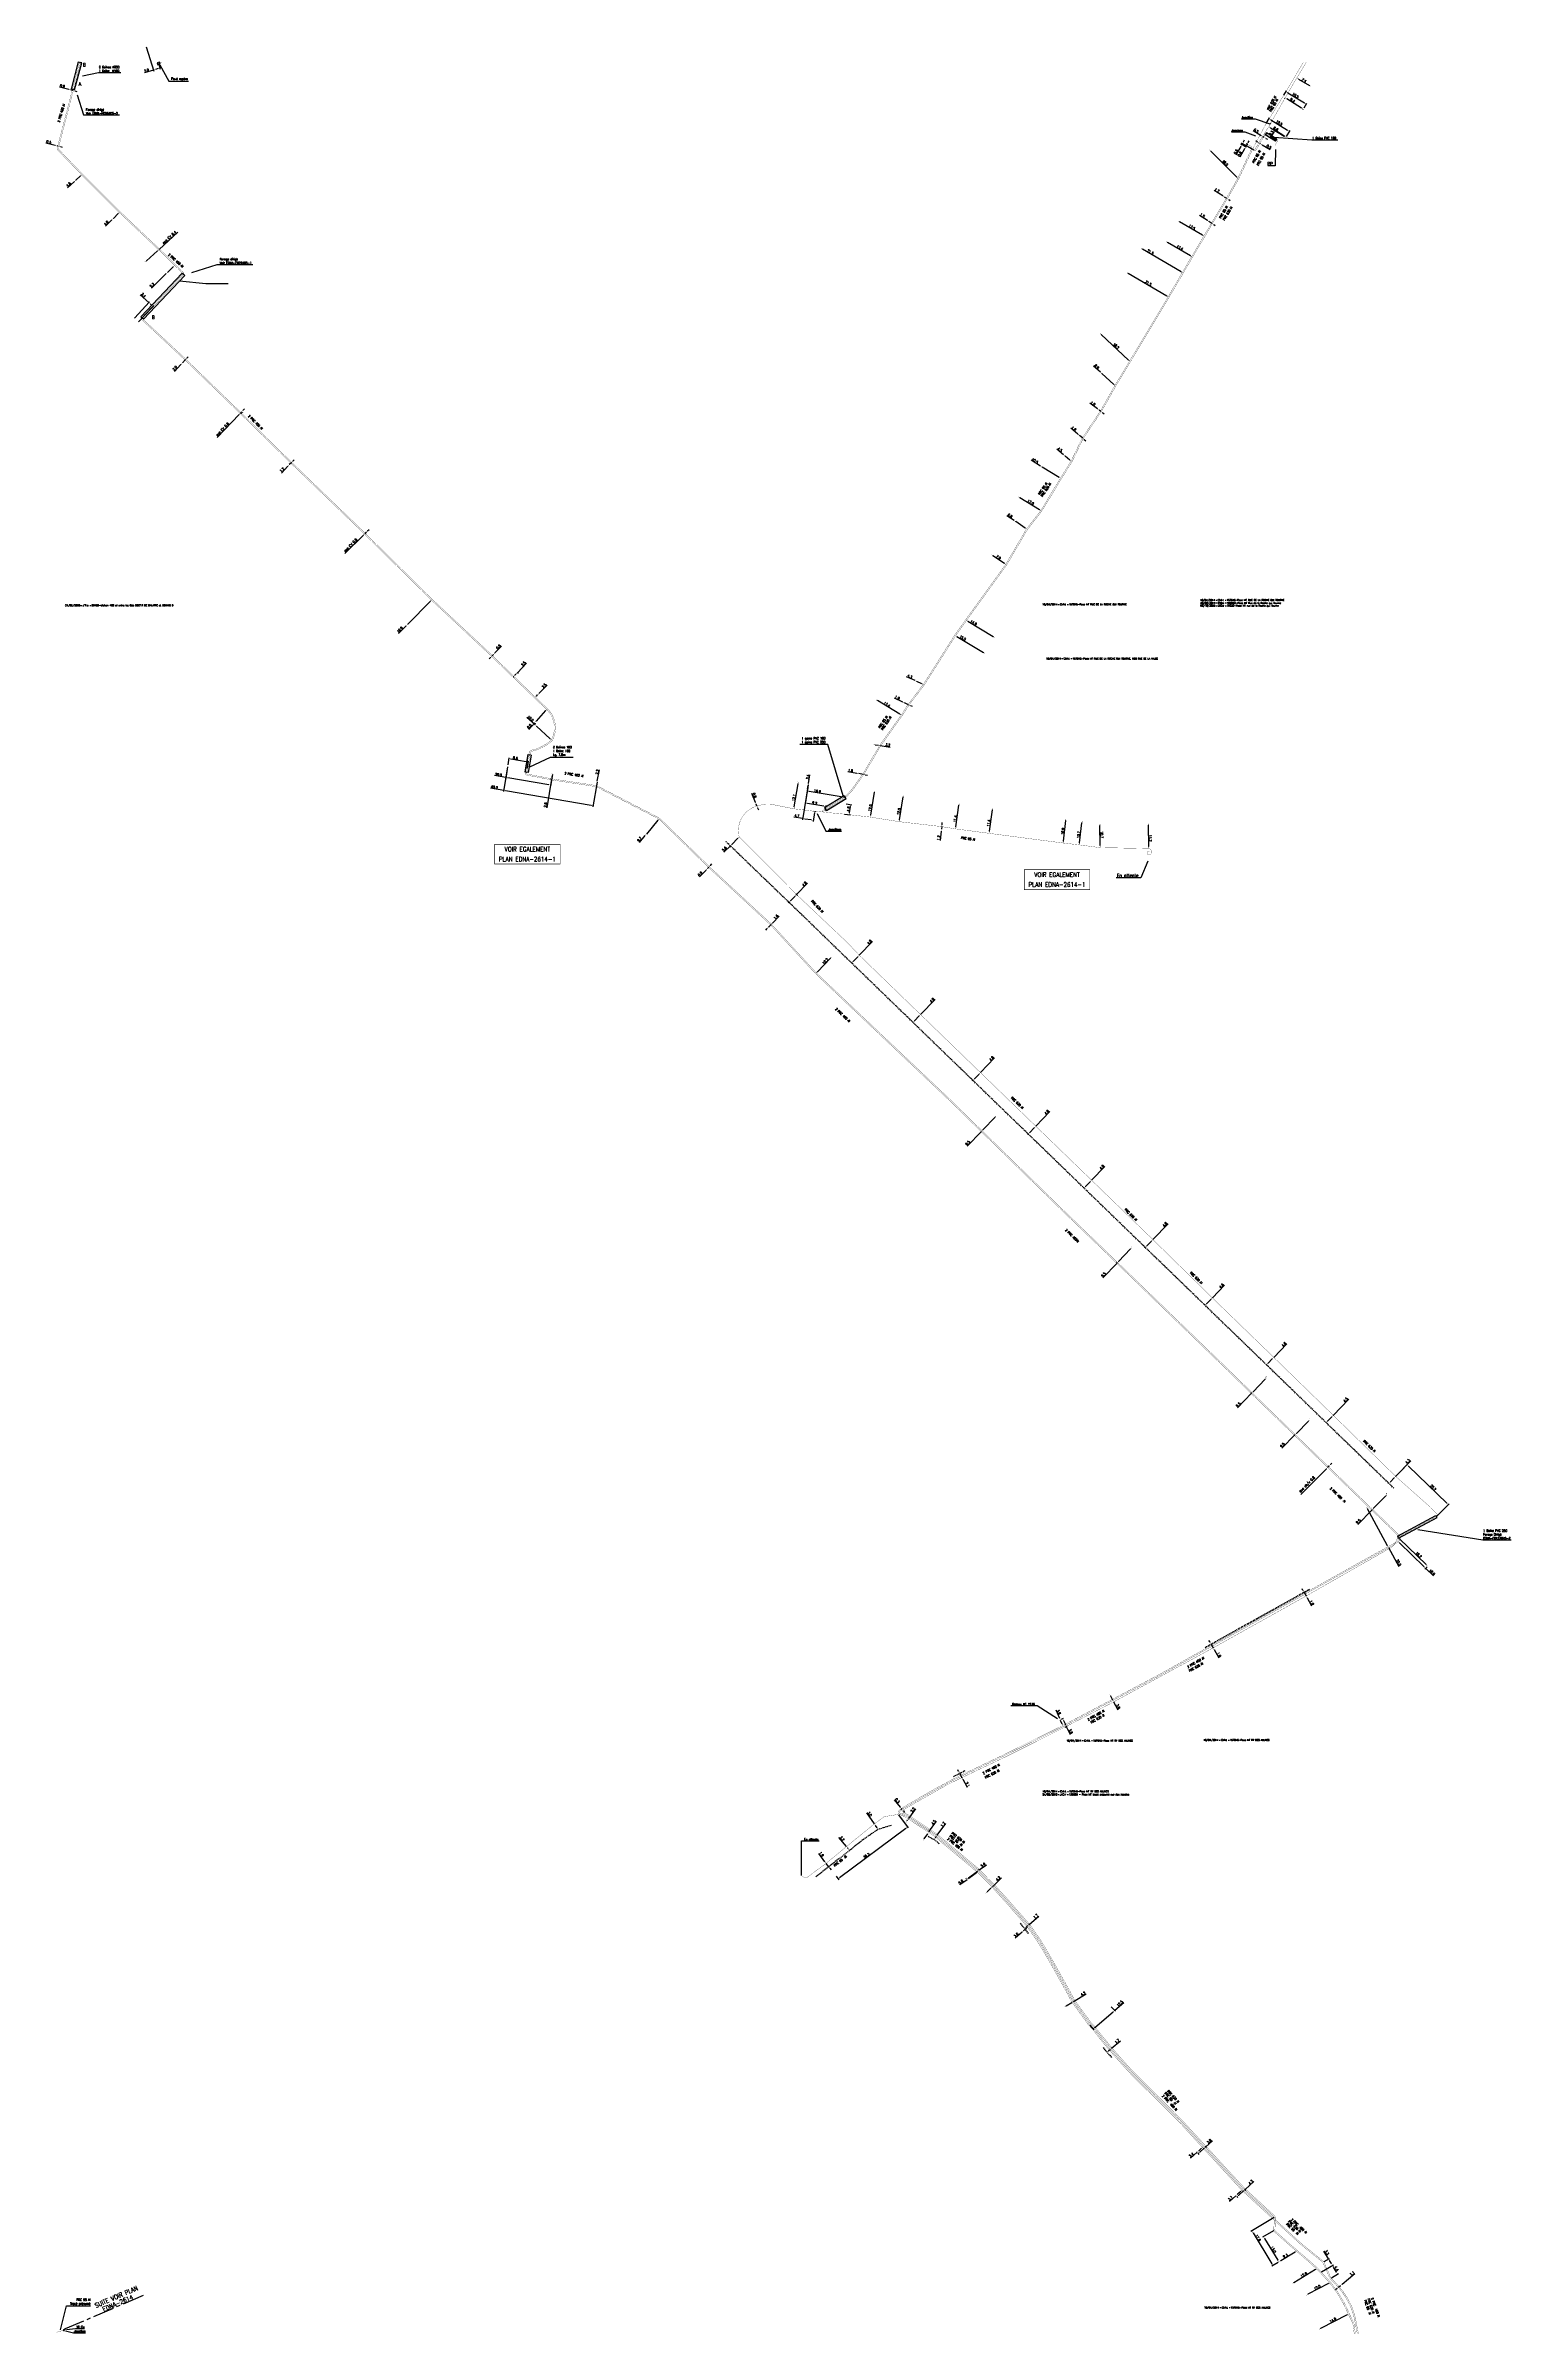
# Model space of a CAD drawing. Header units: millimetres. Extents: x 168002 to 379880, y 128000 to 129007.
# Drawn here: x 168002 to 168648, y 128000 to 129007 of the extents above; entities that cross this region are included whole.
import ezdxf
from ezdxf.enums import TextEntityAlignment as Align

# ---------------------------------------------------------------- set-up
doc = ezdxf.new("R2010")
doc.units = ezdxf.units.MM
doc.header["$PDMODE"] = 34
doc.linetypes.add('CENTER2', pattern=[28.575, 19.05, -3.175, 3.175, -3.175])
doc.linetypes.add('DASHED', pattern=[0.75, 0.5, -0.25])
doc.layers.get('0').update_dxf_attribs({"linetype": 'CONTINUOUS'})
doc.layers.get('Defpoints').update_dxf_attribs({"linetype": 'CONTINUOUS'})
for name, color, linetype in [('M_120', 5, 'M_ST_13'), ('M_300', 7, 'CONTINUOUS'), ('M_400', 7, 'CONTINUOUS'), ('M_900', 7, 'CONTINUOUS'), ('M_930', 7, 'CONTINUOUS')]:
    doc.layers.add(name, color=color, linetype=linetype)
doc.layers.add('M_910', color=7, linetype='CONTINUOUS', plot=False)
doc.styles.get("Standard").update_dxf_attribs({"font": 'romans.shx', "width": 0.85})
doc.linetypes.add('M_ST_13', pattern='A,5,-0.3,["oo",Standard,S=1.5,R=0,X=0,Y=-0.5],-3', length=8.3)
doc.dimstyles.get("Standard").update_dxf_attribs({"dimtxt": 1.5, "dimasz": 1.2, "dimexe": 0.625, "dimexo": 0.625, "dimgap": 0.25, "dimtad": 1, "dimdec": 1, "dimzin": 0, "dimdsep": 46, "dimtxsty": 'Standard', "dimcen": -0.5, "dimadec": 0, "dimazin": 0, "dimtfac": 1, "dimtdec": 1, "dimtmove": 0, "dimatfit": 3, "dimfxl": 0, "dimtolj": 1, "dimtzin": 0, "dimarcsym": 0})

# ---------------------------------------------------------------- blocks, each defined once
blk = doc.blocks.new('*D0')
at = {"layer": 'Defpoints', "color": 0, "linetype": 'Continuous', "transparency": 16777216}
for p in [(168571.6, 128020.7), (168572.4, 128021.4), (168572.4, 128021.4)]:
    blk.add_point(p, dxfattribs=at)
at = {"layer": 'M_120', "color": 0, "linetype": 'Continuous', "lineweight": -2, "transparency": 16777216}
for p, q in [((168573.1, 128022), (168578.7, 128026.7)), ((168570.9, 128020.1), (168570.2, 128019.5)), ((168571.6, 128020.7), (168572.4, 128021.4))]:
    blk.add_line(p, q, dxfattribs=at)
at = {"layer": 'M_120', "color": 0, "linetype": 'Continuous', "transparency": 16777216}
for points in [[(168570.8, 128020.2), (168571, 128020), (168571.6, 128020.7)], [(168573, 128022.1), (168573.2, 128021.9), (168572.4, 128021.4)]]:
    blk.add_solid(points, dxfattribs=at)
at = {"layer": 'M_120', "color": 0, "linetype": 'Continuous', "transparency": 16777216, "insert": (168577.5, 128026.7), "char_height": 1.12, "attachment_point": 5, "rotation": 40.3373}
blk.add_mtext('\\A1;1.1', dxfattribs=at)
blk = doc.blocks.new('*D1')
at = {"layer": 'Defpoints', "color": 0, "linetype": 'Continuous', "transparency": 16777216}
for p in [(168526.4, 128060.9), (168526.4, 128060.9), (168529.2, 128063.4)]:
    blk.add_point(p, dxfattribs=at)
at = {"layer": 'M_120', "color": 0, "linetype": 'Continuous', "lineweight": -2, "transparency": 16777216}
for p, q in [((168526.4, 128060.9), (168523.5, 128058.3)), ((168528.5, 128062.8), (168527.1, 128061.5))]:
    blk.add_line(p, q, dxfattribs=at)
at = {"layer": 'M_120', "color": 0, "linetype": 'Continuous', "transparency": 16777216}
for points in [[(168527, 128061.7), (168527.2, 128061.4), (168526.4, 128060.9)], [(168528.4, 128062.9), (168528.6, 128062.7), (168529.2, 128063.4)]]:
    blk.add_solid(points, dxfattribs=at)
at = {"layer": 'M_120', "color": 0, "linetype": 'Continuous', "transparency": 16777216, "insert": (168523.9, 128059.7), "char_height": 1.12, "attachment_point": 5, "rotation": 41.5813}
blk.add_mtext('\\A1;3.7', dxfattribs=at)
blk = doc.blocks.new('*D2')
at = {"layer": 'Defpoints', "color": 0, "linetype": 'Continuous', "transparency": 16777216}
for p in [(168509.3, 128080.1), (168509.3, 128080.1), (168511.8, 128082.3)]:
    blk.add_point(p, dxfattribs=at)
at = {"layer": 'M_120', "color": 0, "linetype": 'Continuous', "lineweight": -2, "transparency": 16777216}
for p, q in [((168509.3, 128080.1), (168506.3, 128077.4)), ((168509, 128080.4), (168509, 128080.4)), ((168511.1, 128081.7), (168510, 128080.7)), ((168511.5, 128082.7), (168511.5, 128082.7))]:
    blk.add_line(p, q, dxfattribs=at)
at = {"layer": 'M_120', "color": 0, "linetype": 'Continuous', "transparency": 16777216}
for points in [[(168509.9, 128080.8), (168510.1, 128080.6), (168509.3, 128080.1)], [(168511, 128081.8), (168511.2, 128081.6), (168511.8, 128082.3)]]:
    blk.add_solid(points, dxfattribs=at)
at = {"layer": 'M_120', "color": 0, "linetype": 'Continuous', "transparency": 16777216, "insert": (168506.7, 128078.8), "char_height": 1.12, "attachment_point": 5, "rotation": 41.852}
blk.add_mtext('\\A1;3.4', dxfattribs=at)
blk = doc.blocks.new('*D3')
at = {"layer": 'Defpoints', "color": 0, "linetype": 'Continuous', "transparency": 16777216}
for p in [(168461.8, 128136.3), (168471.2, 128144.4), (168473, 128142.5)]:
    blk.add_point(p, dxfattribs=at)
at = {"layer": 'M_120', "color": 0, "linetype": 'Continuous', "lineweight": -2, "transparency": 16777216}
for p, q in [((168473, 128142.5), (168477, 128145.9)), ((168462.1, 128135.9), (168463.8, 128133.9)), ((168464.2, 128134.9), (168472.3, 128141.9)), ((168471.5, 128144.1), (168473.3, 128142.1))]:
    blk.add_line(p, q, dxfattribs=at)
at = {"layer": 'M_120', "color": 0, "linetype": 'Continuous', "transparency": 16777216}
for points in [[(168472.2, 128142), (168472.4, 128141.8), (168473, 128142.5)], [(168464.1, 128135), (168464.3, 128134.8), (168463.5, 128134.3)]]:
    blk.add_solid(points, dxfattribs=at)
at = {"layer": 'M_120', "color": 0, "linetype": 'Continuous', "transparency": 16777216, "insert": (168475.3, 128145.5), "char_height": 1.12, "attachment_point": 5, "rotation": 40.9268}
blk.add_mtext('\\A1;12.5', dxfattribs=at)
blk = doc.blocks.new('*D4')
at = {"layer": 'Defpoints', "color": 0, "linetype": 'Continuous', "transparency": 16777216}
for p in [(168419.2, 128196.9), (168416.2, 128194), (168416.2, 128194)]:
    blk.add_point(p, dxfattribs=at)
at = {"layer": 'M_120', "color": 0, "linetype": 'Continuous', "lineweight": -2, "transparency": 16777216}
for p, q in [((168419.2, 128196.9), (168423.1, 128200.8)), ((168416.9, 128194.6), (168418.5, 128196.3))]:
    blk.add_line(p, q, dxfattribs=at)
at = {"layer": 'M_120', "color": 0, "linetype": 'Continuous', "transparency": 16777216}
for points in [[(168418.4, 128196.4), (168418.6, 128196.2), (168419.2, 128196.9)], [(168416.8, 128194.7), (168417, 128194.5), (168416.2, 128194)]]:
    blk.add_solid(points, dxfattribs=at)
at = {"layer": 'M_120', "color": 0, "linetype": 'Continuous', "transparency": 16777216, "insert": (168421.7, 128200.5), "char_height": 1.12, "attachment_point": 5, "rotation": 44.7237}
blk.add_mtext('\\A1;4.2', dxfattribs=at)
blk = doc.blocks.new('*D5')
at = {"layer": 'Defpoints', "color": 0, "linetype": 'Continuous', "transparency": 16777216}
for p in [(168379.3, 128231.3), (168379.4, 128231), (168379.5, 128231)]:
    blk.add_point(p, dxfattribs=at)
at = {"layer": 'M_120', "color": 0, "linetype": 'Continuous', "lineweight": -2, "transparency": 16777216}
for p, q in [((168378.7, 128231.9), (168376, 128235.2)), ((168378.9, 128231), (168378.9, 128230.9)), ((168379.1, 128230.7), (168379, 128230.7)), ((168379.4, 128231), (168379.2, 128231.2)), ((168380, 128230.3), (168380.5, 128229.6))]:
    blk.add_line(p, q, dxfattribs=at)
at = {"layer": 'M_120', "color": 0, "linetype": 'Continuous', "transparency": 16777216}
for points in [[(168378.8, 128232), (168378.5, 128231.8), (168379.2, 128231.2)], [(168380.1, 128230.4), (168379.9, 128230.2), (168379.4, 128231)]]:
    blk.add_solid(points, dxfattribs=at)
at = {"layer": 'M_120', "color": 0, "linetype": 'Continuous', "transparency": 16777216, "insert": (168377.3, 128234.8), "char_height": 1.12, "attachment_point": 5, "rotation": 308.9512}
blk.add_mtext('\\A1;0.3', dxfattribs=at)
blk = doc.blocks.new('*D6')
at = {"layer": 'Defpoints', "color": 0, "linetype": 'Continuous', "transparency": 16777216}
for p in [(168448.8, 128271), (168448.8, 128271), (168450.3, 128267.7)]:
    blk.add_point(p, dxfattribs=at)
at = {"layer": 'M_120', "color": 0, "linetype": 'Continuous', "lineweight": -2, "transparency": 16777216}
for p, q in [((168448.8, 128271), (168447.2, 128274.6)), ((168449.9, 128268.5), (168449.2, 128270.1))]:
    blk.add_line(p, q, dxfattribs=at)
at = {"layer": 'M_120', "color": 0, "linetype": 'Continuous', "transparency": 16777216}
for points in [[(168449.3, 128270.2), (168449.1, 128270.1), (168448.8, 128271)], [(168450.1, 128268.5), (168449.8, 128268.4), (168450.3, 128267.7)]]:
    blk.add_solid(points, dxfattribs=at)
at = {"layer": 'M_120', "color": 0, "linetype": 'Continuous', "transparency": 16777216, "insert": (168448.4, 128273.8), "char_height": 1.12, "attachment_point": 5, "rotation": 293.9453}
blk.add_mtext('\\A1;3.6', dxfattribs=at)
blk = doc.blocks.new('*D7')
at = {"layer": 'Defpoints', "color": 0, "linetype": 'Continuous', "transparency": 16777216}
for p in [(168583.8, 128364.2), (168593.5, 128346.3), (168593.5, 128346.3)]:
    blk.add_point(p, dxfattribs=at)
at = {"layer": 'M_120', "color": 0, "linetype": 'Continuous', "lineweight": -2, "transparency": 16777216}
for p, q in [((168584.2, 128363.4), (168593, 128347.1)), ((168593.5, 128346.3), (168598.1, 128337.8))]:
    blk.add_line(p, q, dxfattribs=at)
at = {"layer": 'M_120', "color": 0, "linetype": 'Continuous', "transparency": 16777216}
for points in [[(168584.3, 128363.5), (168584.1, 128363.3), (168583.8, 128364.2)], [(168593.2, 128347.2), (168592.9, 128347.1), (168593.5, 128346.3)]]:
    blk.add_solid(points, dxfattribs=at)
at = {"layer": 'M_120', "color": 0, "linetype": 'Continuous', "transparency": 16777216, "insert": (168598, 128339.6), "char_height": 1.12, "attachment_point": 5, "rotation": 298.5735}
blk.add_mtext('\\A1;20.0', dxfattribs=at)
blk = doc.blocks.new('*D8')
at = {"layer": 'Defpoints', "color": 0, "linetype": 'Continuous', "transparency": 16777216}
for p in [(168593.1, 128369.6), (168593.1, 128369.5), (168586.5, 128362.8)]:
    blk.add_point(p, dxfattribs=at)
at = {"layer": 'M_120', "color": 0, "linetype": 'Continuous', "lineweight": -2, "transparency": 16777216}
for p, q in [((168592.4, 128368.9), (168587, 128363.5)), ((168592.8, 128369.8), (168592.7, 128369.9)), ((168586.4, 128362.8), (168580, 128356.3)), ((168586.1, 128363.1), (168586.1, 128363.1))]:
    blk.add_line(p, q, dxfattribs=at)
at = {"layer": 'M_120', "color": 0, "linetype": 'Continuous', "transparency": 16777216}
for points in [[(168592.3, 128369), (168592.5, 128368.8), (168593.1, 128369.6)], [(168586.9, 128363.6), (168587.1, 128363.3), (168586.4, 128362.8)]]:
    blk.add_solid(points, dxfattribs=at)
at = {"layer": 'M_120', "color": 0, "linetype": 'Continuous', "transparency": 16777216, "insert": (168580.3, 128357.7), "char_height": 1.12, "attachment_point": 5, "rotation": 45.3838}
blk.add_mtext('\\A1;9.5', dxfattribs=at)
blk = doc.blocks.new('*D9')
at = {"layer": 'Defpoints', "color": 0, "linetype": 'Continuous', "transparency": 16777216}
for p in [(168566.8, 128381.6), (168567.4, 128382.1), (168567.4, 128382.1)]:
    blk.add_point(p, dxfattribs=at)
at = {"layer": 'M_120', "color": 0, "linetype": 'Continuous', "lineweight": -2, "transparency": 16777216}
for p, q in [((168566.2, 128380.9), (168554.9, 128369.6)), ((168566.5, 128381.9), (168566.5, 128381.9)), ((168567.4, 128382.1), (168566.8, 128381.6)), ((168567, 128382.5), (168567, 128382.5)), ((168568, 128382.8), (168568.6, 128383.4))]:
    blk.add_line(p, q, dxfattribs=at)
at = {"layer": 'M_120', "color": 0, "linetype": 'Continuous', "transparency": 16777216}
for points in [[(168566.1, 128381), (168566.3, 128380.8), (168566.8, 128381.6)], [(168567.9, 128382.9), (168568.1, 128382.7), (168567.4, 128382.1)]]:
    blk.add_solid(points, dxfattribs=at)
at = {"layer": 'M_120', "color": 0, "linetype": 'Continuous', "transparency": 16777216, "insert": (168557.8, 128373.9), "char_height": 1.125, "attachment_point": 5, "rotation": 45.3298}
blk.add_mtext('\\A1;axe ch/v 0.8', dxfattribs=at)
blk = doc.blocks.new('*D10')
at = {"layer": 'Defpoints', "color": 0, "linetype": 'Continuous', "transparency": 16777216}
for p in [(168559, 128402.6), (168559, 128402.6), (168552.3, 128395.8)]:
    blk.add_point(p, dxfattribs=at)
at = {"layer": 'M_120', "color": 0, "linetype": 'Continuous', "lineweight": -2, "transparency": 16777216}
for p, q in [((168558.3, 128401.9), (168553, 128396.4)), ((168558.6, 128402.9), (168558.6, 128402.9)), ((168552.3, 128395.8), (168546.6, 128389.9)), ((168552, 128396.1), (168552, 128396.1))]:
    blk.add_line(p, q, dxfattribs=at)
at = {"layer": 'M_120', "color": 0, "linetype": 'Continuous', "transparency": 16777216}
for points in [[(168558.2, 128402), (168558.4, 128401.8), (168559, 128402.6)], [(168552.9, 128396.5), (168553.1, 128396.3), (168552.3, 128395.8)]]:
    blk.add_solid(points, dxfattribs=at)
at = {"layer": 'M_120', "color": 0, "linetype": 'Continuous', "transparency": 16777216, "insert": (168546.9, 128391.3), "char_height": 1.12, "attachment_point": 5, "rotation": 45.7675}
blk.add_mtext('\\A1;9.5', dxfattribs=at)
blk = doc.blocks.new('*D11')
at = {"layer": 'Defpoints', "color": 0, "linetype": 'Continuous', "transparency": 16777216}
for p in [(168539.9, 128420.9), (168540, 128420.8), (168533.4, 128414)]:
    blk.add_point(p, dxfattribs=at)
at = {"layer": 'M_120', "color": 0, "linetype": 'Continuous', "lineweight": -2, "transparency": 16777216}
for p, q in [((168539.3, 128420.3), (168534, 128414.8)), ((168539.7, 128421.2), (168539.6, 128421.3)), ((168533.3, 128414.1), (168527.1, 128407.7)), ((168533.1, 128414.3), (168533, 128414.4))]:
    blk.add_line(p, q, dxfattribs=at)
at = {"layer": 'M_120', "color": 0, "linetype": 'Continuous', "transparency": 16777216}
for points in [[(168539.2, 128420.4), (168539.4, 128420.2), (168539.9, 128420.9)], [(168533.9, 128414.9), (168534.1, 128414.7), (168533.3, 128414.1)]]:
    blk.add_solid(points, dxfattribs=at)
at = {"layer": 'M_120', "color": 0, "linetype": 'Continuous', "transparency": 16777216, "insert": (168527.4, 128409.1), "char_height": 1.12, "attachment_point": 5, "rotation": 45.9328}
blk.add_mtext('\\A1;9.5', dxfattribs=at)
blk = doc.blocks.new('*D12')
at = {"layer": 'Defpoints', "color": 0, "linetype": 'Continuous', "transparency": 16777216}
for p in [(168474.1, 128471.4), (168480.6, 128478.3), (168480.7, 128478.2)]:
    blk.add_point(p, dxfattribs=at)
at = {"layer": 'M_120', "color": 0, "linetype": 'Continuous', "lineweight": -2, "transparency": 16777216}
for p, q in [((168480.3, 128478.6), (168480.3, 128478.6)), ((168474.1, 128471.4), (168467.8, 128464.9)), ((168473.8, 128471.7), (168473.7, 128471.8)), ((168480, 128477.7), (168474.7, 128472.1))]:
    blk.add_line(p, q, dxfattribs=at)
at = {"layer": 'M_120', "color": 0, "linetype": 'Continuous', "transparency": 16777216}
for points in [[(168474.6, 128472.2), (168474.8, 128472), (168474.1, 128471.4)], [(168479.9, 128477.8), (168480.1, 128477.6), (168480.6, 128478.3)]]:
    blk.add_solid(points, dxfattribs=at)
at = {"layer": 'M_120', "color": 0, "linetype": 'Continuous', "transparency": 16777216, "insert": (168468.1, 128466.3), "char_height": 1.12, "attachment_point": 5, "rotation": 46.3766}
blk.add_mtext('\\A1;9.5', dxfattribs=at)
blk = doc.blocks.new('*D13')
at = {"layer": 'Defpoints', "color": 0, "linetype": 'Continuous', "transparency": 16777216}
for p in [(168414.3, 128529.4), (168420.9, 128536.3), (168420.9, 128536.3)]:
    blk.add_point(p, dxfattribs=at)
at = {"layer": 'M_120', "color": 0, "linetype": 'Continuous', "lineweight": -2, "transparency": 16777216}
for p, q in [((168414.3, 128529.4), (168408.1, 128522.9)), ((168420.3, 128535.6), (168414.9, 128530.1))]:
    blk.add_line(p, q, dxfattribs=at)
at = {"layer": 'M_120', "color": 0, "linetype": 'Continuous', "transparency": 16777216}
for points in [[(168414.8, 128530.2), (168415, 128530), (168414.3, 128529.4)], [(168420.1, 128535.7), (168420.4, 128535.5), (168420.9, 128536.3)]]:
    blk.add_solid(points, dxfattribs=at)
at = {"layer": 'M_120', "color": 0, "linetype": 'Continuous', "transparency": 16777216, "insert": (168408.3, 128524.3), "char_height": 1.12, "attachment_point": 5, "rotation": 46.091}
blk.add_mtext('\\A1;9.5', dxfattribs=at)
blk = doc.blocks.new('*D14')
at = {"layer": 'Defpoints', "color": 0, "linetype": 'Continuous', "transparency": 16777216}
for p in [(168348.5, 128606.3), (168348.5, 128606.3), (168341.4, 128599)]:
    blk.add_point(p, dxfattribs=at)
at = {"layer": 'M_120', "color": 0, "linetype": 'Continuous', "lineweight": -2, "transparency": 16777216}
blk.add_line((168342.1, 128599.6), (168347.9, 128605.7), dxfattribs=at)
at = {"layer": 'M_120', "color": 0, "linetype": 'Continuous', "transparency": 16777216}
for points in [[(168341.9, 128599.8), (168342.2, 128599.5), (168341.4, 128599)], [(168347.8, 128605.8), (168348, 128605.6), (168348.5, 128606.3)]]:
    blk.add_solid(points, dxfattribs=at)
at = {"layer": 'M_120', "color": 0, "linetype": 'Continuous', "transparency": 16777216, "insert": (168345.6, 128604.3), "char_height": 1.12, "attachment_point": 5, "rotation": 45.7873}
blk.add_mtext('\\A1;10.2', dxfattribs=at)
blk = doc.blocks.new('*D15')
at = {"layer": 'Defpoints', "color": 0, "linetype": 'Continuous', "transparency": 16777216}
for p in [(168321.7, 128620.5), (168320.5, 128619.3), (168320.6, 128619.3)]:
    blk.add_point(p, dxfattribs=at)
at = {"layer": 'M_120', "color": 0, "linetype": 'Continuous', "lineweight": -2, "transparency": 16777216}
for p, q in [((168320.6, 128619.3), (168321.7, 128620.5)), ((168322, 128620.2), (168322, 128620.1)), ((168322.3, 128621.1), (168325.2, 128624.1)), ((168319.9, 128618.7), (168319.3, 128618)), ((168320.9, 128619), (168320.9, 128619))]:
    blk.add_line(p, q, dxfattribs=at)
at = {"layer": 'M_120', "color": 0, "linetype": 'Continuous', "transparency": 16777216}
for points in [[(168322.2, 128621.2), (168322.4, 128621), (168321.7, 128620.5)], [(168319.8, 128618.8), (168320, 128618.6), (168320.6, 128619.3)]]:
    blk.add_solid(points, dxfattribs=at)
at = {"layer": 'M_120', "color": 0, "linetype": 'Continuous', "transparency": 16777216, "insert": (168323.9, 128623.8), "char_height": 1.12, "attachment_point": 5, "rotation": 45.7404}
blk.add_mtext('\\A1;1.6', dxfattribs=at)
blk = doc.blocks.new('*D16')
at = {"layer": 'Defpoints', "color": 0, "linetype": 'Continuous', "transparency": 16777216}
for p in [(168293.7, 128645.1), (168293.7, 128645.1), (168294.3, 128645.7)]:
    blk.add_point(p, dxfattribs=at)
at = {"layer": 'M_120', "color": 0, "linetype": 'Continuous', "lineweight": -2, "transparency": 16777216}
for p, q in [((168293.1, 128644.4), (168290.2, 128641.4)), ((168294.3, 128645.7), (168293.7, 128645.1)), ((168295, 128646.4), (168295.6, 128647.1))]:
    blk.add_line(p, q, dxfattribs=at)
at = {"layer": 'M_120', "color": 0, "linetype": 'Continuous', "transparency": 16777216}
for points in [[(168293, 128644.5), (168293.2, 128644.3), (168293.7, 128645.1)], [(168294.9, 128646.5), (168295.1, 128646.3), (168294.3, 128645.7)]]:
    blk.add_solid(points, dxfattribs=at)
at = {"layer": 'M_120', "color": 0, "linetype": 'Continuous', "transparency": 16777216, "insert": (168290.5, 128642.7), "char_height": 1.12, "attachment_point": 5, "rotation": 46.7081}
blk.add_mtext('\\A1;0.9', dxfattribs=at)
blk = doc.blocks.new('*D17')
at = {"layer": 'Defpoints', "color": 0, "linetype": 'Continuous', "transparency": 16777216}
for p in [(168272.5, 128667.1), (168266.2, 128659.7), (168266.2, 128659.7)]:
    blk.add_point(p, dxfattribs=at)
at = {"layer": 'M_120', "color": 0, "linetype": 'Continuous', "lineweight": -2, "transparency": 16777216}
for p, q in [((168271.9, 128666.4), (168266.8, 128660.3)), ((168266.2, 128659.7), (168263.6, 128656.6))]:
    blk.add_line(p, q, dxfattribs=at)
at = {"layer": 'M_120', "color": 0, "linetype": 'Continuous', "transparency": 16777216}
for points in [[(168266.7, 128660.4), (168266.9, 128660.3), (168266.2, 128659.7)], [(168271.8, 128666.5), (168272, 128666.3), (168272.5, 128667.1)]]:
    blk.add_solid(points, dxfattribs=at)
at = {"layer": 'M_120', "color": 0, "linetype": 'Continuous', "transparency": 16777216, "insert": (168263.8, 128658), "char_height": 1.12, "attachment_point": 5, "rotation": 49.7091}
blk.add_mtext('\\A1;9.7', dxfattribs=at)
blk = doc.blocks.new('*D18')
at = {"layer": 'Defpoints', "color": 0, "linetype": 'Continuous', "transparency": 16777216}
for p in [(168205.8, 128690.3), (168205, 128685.1), (168225.5, 128687)]:
    blk.add_point(p, dxfattribs=at)
at = {"layer": 'M_120', "color": 0, "linetype": 'Continuous', "lineweight": -2, "transparency": 16777216}
for p, q in [((168205, 128685.1), (168200, 128686)), ((168205.7, 128689.9), (168204.9, 128684.7)), ((168223.8, 128682), (168205.8, 128685)), ((168225.5, 128686.5), (168224.6, 128681.4))]:
    blk.add_line(p, q, dxfattribs=at)
at = {"layer": 'M_120', "color": 0, "linetype": 'Continuous', "transparency": 16777216}
for points in [[(168205.9, 128685.1), (168205.8, 128684.8), (168205, 128685.1)], [(168223.8, 128682.1), (168223.8, 128681.8), (168224.7, 128681.8)]]:
    blk.add_solid(points, dxfattribs=at)
at = {"layer": 'M_120', "color": 0, "linetype": 'Continuous', "transparency": 16777216, "insert": (168201.7, 128686.4), "char_height": 1.12, "attachment_point": 5, "rotation": 350.475}
blk.add_mtext('\\A1;20.0', dxfattribs=at)
blk = doc.blocks.new('*D19')
at = {"layer": 'Defpoints', "color": 0, "linetype": 'Continuous', "transparency": 16777216}
for p in [(168205.8, 128690.3), (168245.2, 128683.5), (168204, 128679.5)]:
    blk.add_point(p, dxfattribs=at)
at = {"layer": 'M_120', "color": 0, "linetype": 'Continuous', "lineweight": -2, "transparency": 16777216}
for p, q in [((168204, 128679.5), (168198.2, 128680.5)), ((168205.7, 128689.9), (168203.9, 128679)), ((168245.2, 128683.1), (168243.3, 128672.2)), ((168242.5, 128672.8), (168204.8, 128679.3))]:
    blk.add_line(p, q, dxfattribs=at)
at = {"layer": 'M_120', "color": 0, "linetype": 'Continuous', "transparency": 16777216}
for points in [[(168204.9, 128679.5), (168204.8, 128679.2), (168204, 128679.5)], [(168242.5, 128673), (168242.5, 128672.7), (168243.4, 128672.7)]]:
    blk.add_solid(points, dxfattribs=at)
at = {"layer": 'M_120', "color": 0, "linetype": 'Continuous', "transparency": 16777216, "insert": (168199.9, 128680.9), "char_height": 1.12, "attachment_point": 5, "rotation": 350.2354}
blk.add_mtext('\\A1;40.0', dxfattribs=at)
blk = doc.blocks.new('*D20')
at = {"layer": 'Defpoints', "color": 0, "linetype": 'Continuous', "transparency": 16777216}
for p in [(168244.9, 128681.4), (168245.2, 128683.5), (168245.2, 128683.5)]:
    blk.add_point(p, dxfattribs=at)
at = {"layer": 'M_120', "color": 0, "linetype": 'Continuous', "lineweight": -2, "transparency": 16777216}
for p, q in [((168245, 128682.3), (168245.1, 128682.6)), ((168245.2, 128683.5), (168246.1, 128688.6))]:
    blk.add_line(p, q, dxfattribs=at)
at = {"layer": 'M_120', "color": 0, "linetype": 'Continuous', "transparency": 16777216}
for points in [[(168244.9, 128682.7), (168245.2, 128682.6), (168245.2, 128683.5)], [(168244.9, 128682.3), (168245.2, 128682.2), (168244.9, 128681.4)]]:
    blk.add_solid(points, dxfattribs=at)
at = {"layer": 'M_120', "color": 0, "linetype": 'Continuous', "transparency": 16777216, "insert": (168245.2, 128687.6), "char_height": 1.12, "attachment_point": 5, "rotation": 79.9801}
blk.add_mtext('\\A1;2.2', dxfattribs=at)
blk = doc.blocks.new('*D21')
at = {"layer": 'Defpoints', "color": 0, "linetype": 'Continuous', "transparency": 16777216}
for p in [(168225.1, 128684.4), (168225.5, 128686.9), (168225.5, 128686.9)]:
    blk.add_point(p, dxfattribs=at)
at = {"layer": 'M_120', "color": 0, "linetype": 'Continuous', "lineweight": -2, "transparency": 16777216}
for p, q in [((168225.1, 128684.4), (168223, 128671.8)), ((168224.7, 128684.4), (168224.6, 128684.5)), ((168225.1, 128687), (168225, 128687)), ((168225.4, 128686.1), (168225.2, 128685.3))]:
    blk.add_line(p, q, dxfattribs=at)
at = {"layer": 'M_120', "color": 0, "linetype": 'Continuous', "transparency": 16777216}
for points in [[(168225.1, 128685.3), (168225.4, 128685.2), (168225.1, 128684.4)], [(168225.2, 128686.1), (168225.5, 128686), (168225.5, 128686.9)]]:
    blk.add_solid(points, dxfattribs=at)
at = {"layer": 'M_120', "color": 0, "linetype": 'Continuous', "transparency": 16777216, "insert": (168222.4, 128673.1), "char_height": 1.12, "attachment_point": 5, "rotation": 80.5453}
blk.add_mtext('\\A1;2.6', dxfattribs=at)
blk = doc.blocks.new('*D22')
at = {"layer": 'Defpoints', "color": 0, "linetype": 'Continuous', "transparency": 16777216}
for p in [(168205.8, 128690.3), (168206.3, 128693.4), (168214.3, 128688.9)]:
    blk.add_point(p, dxfattribs=at)
at = {"layer": 'M_120', "color": 0, "linetype": 'Continuous', "lineweight": -2, "transparency": 16777216}
for p, q in [((168205.9, 128690.8), (168206.4, 128693.9)), ((168213.9, 128692.1), (168207.2, 128693.2)), ((168214.4, 128689.3), (168214.9, 128692.4))]:
    blk.add_line(p, q, dxfattribs=at)
at = {"layer": 'M_120', "color": 0, "linetype": 'Continuous', "transparency": 16777216}
for points in [[(168207.3, 128693.4), (168207.2, 128693.1), (168206.3, 128693.4)], [(168214, 128692.3), (168213.9, 128692), (168214.8, 128692)]]:
    blk.add_solid(points, dxfattribs=at)
at = {"layer": 'M_120', "color": 0, "linetype": 'Continuous', "transparency": 16777216, "insert": (168209.1, 128693.7), "char_height": 1.12, "attachment_point": 5, "rotation": 350.3666}
blk.add_mtext('\\A1;8.6', dxfattribs=at)
blk = doc.blocks.new('*D23')
at = {"layer": 'Defpoints', "color": 0, "linetype": 'Continuous', "transparency": 16777216}
for p in [(168217.8, 128708.3), (168217.8, 128708.3), (168225.2, 128701.6)]:
    blk.add_point(p, dxfattribs=at)
at = {"layer": 'M_120', "color": 0, "linetype": 'Continuous', "lineweight": -2, "transparency": 16777216}
for p, q in [((168217.8, 128708.3), (168214.2, 128711.6)), ((168224.5, 128702.2), (168218.4, 128707.7))]:
    blk.add_line(p, q, dxfattribs=at)
at = {"layer": 'M_120', "color": 0, "linetype": 'Continuous', "transparency": 16777216}
for points in [[(168218.5, 128707.8), (168218.3, 128707.6), (168217.8, 128708.3)], [(168224.6, 128702.3), (168224.4, 128702.1), (168225.2, 128701.6)]]:
    blk.add_solid(points, dxfattribs=at)
at = {"layer": 'M_120', "color": 0, "linetype": 'Continuous', "transparency": 16777216, "insert": (168215.8, 128711.1), "char_height": 1.12, "attachment_point": 5, "rotation": 317.7755}
blk.add_mtext('\\A1;10.0', dxfattribs=at)
blk = doc.blocks.new('*D24')
at = {"layer": 'Defpoints', "color": 0, "linetype": 'Continuous', "transparency": 16777216}
for p in [(168223, 128715.3), (168217.7, 128709.3), (168217.7, 128709.3)]:
    blk.add_point(p, dxfattribs=at)
at = {"layer": 'M_120', "color": 0, "linetype": 'Continuous', "lineweight": -2, "transparency": 16777216}
for p, q in [((168222.4, 128714.6), (168218.3, 128710)), ((168223.4, 128715), (168223.4, 128715)), ((168217.7, 128709.3), (168215.1, 128706.3)), ((168218, 128709), (168218.1, 128709))]:
    blk.add_line(p, q, dxfattribs=at)
at = {"layer": 'M_120', "color": 0, "linetype": 'Continuous', "transparency": 16777216}
for points in [[(168218.2, 128710.1), (168218.4, 128709.9), (168217.7, 128709.3)], [(168222.3, 128714.7), (168222.5, 128714.5), (168223, 128715.3)]]:
    blk.add_solid(points, dxfattribs=at)
at = {"layer": 'M_120', "color": 0, "linetype": 'Continuous', "transparency": 16777216, "insert": (168215.3, 128707.7), "char_height": 1.12, "attachment_point": 5, "rotation": 48.3618}
blk.add_mtext('\\A1;8.0', dxfattribs=at)
blk = doc.blocks.new('*D25')
at = {"layer": 'Defpoints', "color": 0, "linetype": 'Continuous', "transparency": 16777216}
for p in [(168217.8, 128720.3), (168219.5, 128722.1), (168219.5, 128722.1)]:
    blk.add_point(p, dxfattribs=at)
at = {"layer": 'M_120', "color": 0, "linetype": 'Continuous', "lineweight": -2, "transparency": 16777216}
for p, q in [((168218.4, 128721), (168218.9, 128721.5)), ((168219.5, 128722.1), (168223.1, 128725.8))]:
    blk.add_line(p, q, dxfattribs=at)
at = {"layer": 'M_120', "color": 0, "linetype": 'Continuous', "transparency": 16777216}
for points in [[(168218.3, 128721.1), (168218.5, 128720.9), (168217.8, 128720.3)], [(168218.8, 128721.6), (168219, 128721.4), (168219.5, 128722.1)]]:
    blk.add_solid(points, dxfattribs=at)
at = {"layer": 'M_120', "color": 0, "linetype": 'Continuous', "transparency": 16777216, "insert": (168221.8, 128725.5), "char_height": 1.12, "attachment_point": 5, "rotation": 45.9639}
blk.add_mtext('\\A1;2.5', dxfattribs=at)
blk = doc.blocks.new('*D26')
at = {"layer": 'Defpoints', "color": 0, "linetype": 'Continuous', "transparency": 16777216}
for p in [(168209.5, 128731.8), (168210, 128731.3), (168207.8, 128730)]:
    blk.add_point(p, dxfattribs=at)
at = {"layer": 'M_120', "color": 0, "linetype": 'Continuous', "lineweight": -2, "transparency": 16777216}
for p, q in [((168208.9, 128730.2), (168209.4, 128730.7)), ((168209.9, 128731.5), (168210.3, 128731)), ((168210, 128731.3), (168214, 128735.5)), ((168208.1, 128729.7), (168208.6, 128729.2))]:
    blk.add_line(p, q, dxfattribs=at)
at = {"layer": 'M_120', "color": 0, "linetype": 'Continuous', "transparency": 16777216}
for points in [[(168208.8, 128730.3), (168209, 128730.1), (168208.2, 128729.6)], [(168209.2, 128730.8), (168209.5, 128730.6), (168210, 128731.3)]]:
    blk.add_solid(points, dxfattribs=at)
at = {"layer": 'M_120', "color": 0, "linetype": 'Continuous', "transparency": 16777216, "insert": (168212.7, 128735.2), "char_height": 1.12, "attachment_point": 5, "rotation": 45.7676}
blk.add_mtext('\\A1;2.5', dxfattribs=at)
blk = doc.blocks.new('*D27')
at = {"layer": 'Defpoints', "color": 0, "linetype": 'Continuous', "transparency": 16777216}
for p in [(168198.9, 128738.7), (168199.5, 128739.3), (168199.5, 128739.3)]:
    blk.add_point(p, dxfattribs=at)
at = {"layer": 'M_120', "color": 0, "linetype": 'Continuous', "lineweight": -2, "transparency": 16777216}
for p, q in [((168200.1, 128740), (168203, 128743)), ((168198.2, 128738), (168197.6, 128737.4)), ((168198.9, 128738.7), (168199.5, 128739.3))]:
    blk.add_line(p, q, dxfattribs=at)
at = {"layer": 'M_120', "color": 0, "linetype": 'Continuous', "transparency": 16777216}
for points in [[(168198.1, 128738.1), (168198.3, 128737.9), (168198.9, 128738.7)], [(168200, 128740.1), (168200.2, 128739.9), (168199.5, 128739.3)]]:
    blk.add_solid(points, dxfattribs=at)
at = {"layer": 'M_120', "color": 0, "linetype": 'Continuous', "transparency": 16777216, "insert": (168201.7, 128742.7), "char_height": 1.12, "attachment_point": 5, "rotation": 46.2687}
blk.add_mtext('\\A1;0.9', dxfattribs=at)
blk = doc.blocks.new('*D28')
at = {"layer": 'Defpoints', "color": 0, "linetype": 'Continuous', "transparency": 16777216}
for p in [(168172.3, 128763.5), (168161.1, 128752), (168161.1, 128752)]:
    blk.add_point(p, dxfattribs=at)
at = {"layer": 'M_120', "color": 0, "linetype": 'Continuous', "lineweight": -2, "transparency": 16777216}
for p, q in [((168171.7, 128762.8), (168161.8, 128752.7)), ((168161.1, 128752), (168157.7, 128748.5))]:
    blk.add_line(p, q, dxfattribs=at)
at = {"layer": 'M_120', "color": 0, "linetype": 'Continuous', "transparency": 16777216}
for points in [[(168171.6, 128762.9), (168171.8, 128762.7), (168172.3, 128763.5)], [(168161.7, 128752.8), (168161.9, 128752.6), (168161.1, 128752)]]:
    blk.add_solid(points, dxfattribs=at)
at = {"layer": 'M_120', "color": 0, "linetype": 'Continuous', "transparency": 16777216, "insert": (168158.3, 128750.2), "char_height": 1.12, "attachment_point": 5, "rotation": 45.8122}
blk.add_mtext('\\A1;16.0', dxfattribs=at)
blk = doc.blocks.new('*D29')
at = {"layer": 'Defpoints', "color": 0, "linetype": 'Continuous', "transparency": 16777216}
for p in [(168142.8, 128792.6), (168143.4, 128793.1), (168143.4, 128793.1)]:
    blk.add_point(p, dxfattribs=at)
at = {"layer": 'M_120', "color": 0, "linetype": 'Continuous', "lineweight": -2, "transparency": 16777216}
for p, q in [((168142.2, 128791.9), (168134.1, 128783.8)), ((168143.4, 128793.1), (168142.8, 128792.5)), ((168143.1, 128792.2), (168143.2, 128792.2)), ((168143.7, 128792.8), (168143.7, 128792.8)), ((168144, 128793.7), (168144.7, 128794.4))]:
    blk.add_line(p, q, dxfattribs=at)
at = {"layer": 'M_120', "color": 0, "linetype": 'Continuous', "transparency": 16777216}
for points in [[(168142.1, 128792), (168142.3, 128791.8), (168142.8, 128792.5)], [(168143.9, 128793.9), (168144.1, 128793.6), (168143.4, 128793.1)]]:
    blk.add_solid(points, dxfattribs=at)
at = {"layer": 'M_120', "color": 0, "linetype": 'Continuous', "transparency": 16777216, "insert": (168136.6, 128787.4), "char_height": 1.125, "attachment_point": 5, "rotation": 44.9063}
blk.add_mtext('\\A1;axe CV 0.8', dxfattribs=at)
blk = doc.blocks.new('*D30')
at = {"layer": 'Defpoints', "color": 0, "linetype": 'Continuous', "transparency": 16777216}
for p in [(168109.6, 128822.9), (168109.6, 128822.9), (168110.5, 128823.7)]:
    blk.add_point(p, dxfattribs=at)
at = {"layer": 'M_120', "color": 0, "linetype": 'Continuous', "lineweight": -2, "transparency": 16777216}
for p, q in [((168109, 128822.2), (168106.1, 128819.2)), ((168110.5, 128823.7), (168109.6, 128822.9)), ((168111.1, 128824.4), (168111.7, 128825))]:
    blk.add_line(p, q, dxfattribs=at)
at = {"layer": 'M_120', "color": 0, "linetype": 'Continuous', "transparency": 16777216}
for points in [[(168108.9, 128822.3), (168109.1, 128822.1), (168109.6, 128822.9)], [(168111, 128824.5), (168111.2, 128824.3), (168110.5, 128823.7)]]:
    blk.add_solid(points, dxfattribs=at)
at = {"layer": 'M_120', "color": 0, "linetype": 'Continuous', "transparency": 16777216, "insert": (168106.4, 128820.6), "char_height": 1.12, "attachment_point": 5, "rotation": 45.9505}
blk.add_mtext('\\A1;1.2', dxfattribs=at)
blk = doc.blocks.new('*D31')
at = {"layer": 'Defpoints', "color": 0, "linetype": 'Continuous', "transparency": 16777216}
for p in [(168087.9, 128845.8), (168088.5, 128846.4), (168088.7, 128846.2)]:
    blk.add_point(p, dxfattribs=at)
at = {"layer": 'M_120', "color": 0, "linetype": 'Continuous', "lineweight": -2, "transparency": 16777216}
for p, q in [((168087.5, 128845), (168077.8, 128834.8)), ((168088.7, 128846.2), (168088.1, 128845.6)), ((168088.3, 128845.5), (168088.4, 128845.3)), ((168088.8, 128846.1), (168089, 128845.9)), ((168089.3, 128846.9), (168089.9, 128847.5))]:
    blk.add_line(p, q, dxfattribs=at)
at = {"layer": 'M_120', "color": 0, "linetype": 'Continuous', "transparency": 16777216}
for points in [[(168087.4, 128845.1), (168087.6, 128844.9), (168088.1, 128845.6)], [(168089.2, 128847), (168089.4, 128846.8), (168088.7, 128846.2)]]:
    blk.add_solid(points, dxfattribs=at)
at = {"layer": 'M_120', "color": 0, "linetype": 'Continuous', "transparency": 16777216, "insert": (168080.2, 128838.4), "char_height": 1.125, "attachment_point": 5, "rotation": 46.4038}
blk.add_mtext('\\A1;axe CV 0.8', dxfattribs=at)
blk = doc.blocks.new('*D32')
at = {"layer": 'Defpoints', "color": 0, "linetype": 'Continuous', "transparency": 16777216}
for p in [(168062.5, 128867.7), (168062.5, 128867.7), (168063.9, 128869.1)]:
    blk.add_point(p, dxfattribs=at)
at = {"layer": 'M_120', "color": 0, "linetype": 'Continuous', "lineweight": -2, "transparency": 16777216}
for p, q in [((168061.9, 128867), (168059, 128863.9)), ((168063.9, 128869.1), (168062.5, 128867.7)), ((168064.5, 128869.8), (168065.1, 128870.4))]:
    blk.add_line(p, q, dxfattribs=at)
at = {"layer": 'M_120', "color": 0, "linetype": 'Continuous', "transparency": 16777216}
for points in [[(168061.8, 128867.1), (168062, 128866.9), (168062.5, 128867.7)], [(168064.4, 128869.9), (168064.6, 128869.7), (168063.9, 128869.1)]]:
    blk.add_solid(points, dxfattribs=at)
at = {"layer": 'M_120', "color": 0, "linetype": 'Continuous', "transparency": 16777216, "insert": (168059.2, 128865.3), "char_height": 1.12, "attachment_point": 5, "rotation": 46.4736}
blk.add_mtext('\\A1;2.0', dxfattribs=at)
blk = doc.blocks.new('*D33')
at = {"layer": 'Defpoints', "color": 0, "linetype": 'Continuous', "transparency": 16777216}
for p in [(168047.8, 128894.2), (168041.1, 128887), (168042.9, 128885.4)]:
    blk.add_point(p, dxfattribs=at)
at = {"layer": 'M_120', "color": 0, "linetype": 'Continuous', "lineweight": -2, "transparency": 16777216}
for p, q in [((168041.4, 128887.4), (168048.1, 128894.5)), ((168043.2, 128885.7), (168049.9, 128892.9)), ((168047.8, 128894.2), (168044, 128897.7)), ((168048.9, 128893.1), (168048.5, 128893.6))]:
    blk.add_line(p, q, dxfattribs=at)
at = {"layer": 'M_120', "color": 0, "linetype": 'Continuous', "transparency": 16777216}
for points in [[(168048.6, 128893.7), (168048.4, 128893.4), (168047.8, 128894.2)], [(168049, 128893.2), (168048.8, 128893), (168049.6, 128892.5)]]:
    blk.add_solid(points, dxfattribs=at)
at = {"layer": 'M_120', "color": 0, "linetype": 'Continuous', "transparency": 16777216, "insert": (168045.4, 128897.5), "char_height": 1.12, "attachment_point": 5, "rotation": 316.8551}
blk.add_mtext('\\A1;2.4', dxfattribs=at)
blk = doc.blocks.new('*D34')
at = {"layer": 'Defpoints', "color": 0, "linetype": 'Continuous', "transparency": 16777216}
for p in [(168055.4, 128907), (168055.4, 128907), (168059.1, 128910.6)]:
    blk.add_point(p, dxfattribs=at)
at = {"layer": 'M_120', "color": 0, "linetype": 'Continuous', "lineweight": -2, "transparency": 16777216}
for p, q in [((168055.4, 128907), (168048.9, 128900.5)), ((168058.5, 128910), (168056.1, 128907.6))]:
    blk.add_line(p, q, dxfattribs=at)
at = {"layer": 'M_120', "color": 0, "linetype": 'Continuous', "transparency": 16777216}
for points in [[(168056, 128907.7), (168056.2, 128907.5), (168055.4, 128907)], [(168058.4, 128910.1), (168058.6, 128909.9), (168059.1, 128910.6)]]:
    blk.add_solid(points, dxfattribs=at)
at = {"layer": 'M_120', "color": 0, "linetype": 'Continuous', "transparency": 16777216, "insert": (168049.2, 128901.9), "char_height": 1.12, "attachment_point": 5, "rotation": 44.5499}
blk.add_mtext('\\A1;5.2', dxfattribs=at)
blk = doc.blocks.new('*D35')
at = {"layer": 'Defpoints', "color": 0, "linetype": 'Continuous', "transparency": 16777216}
for p in [(168046.1, 128911.9), (168046.1, 128911.9), (168052.3, 128917.6)]:
    blk.add_point(p, dxfattribs=at)
at = {"layer": 'M_120', "color": 0, "linetype": 'Continuous', "lineweight": -2, "transparency": 16777216}
for p, q in [((168052.3, 128917.6), (168060.5, 128925.2)), ((168045.7, 128912.3), (168045.7, 128912.3)), ((168046.7, 128912.6), (168051.6, 128917)), ((168051.9, 128918), (168051.9, 128918))]:
    blk.add_line(p, q, dxfattribs=at)
at = {"layer": 'M_120', "color": 0, "linetype": 'Continuous', "transparency": 16777216}
for points in [[(168046.6, 128912.7), (168046.8, 128912.4), (168046.1, 128911.9)], [(168051.5, 128917.1), (168051.7, 128916.9), (168052.3, 128917.6)]]:
    blk.add_solid(points, dxfattribs=at)
at = {"layer": 'M_120', "color": 0, "linetype": 'Continuous', "transparency": 16777216, "insert": (168056.8, 128922.9), "char_height": 1.125, "attachment_point": 5, "rotation": 42.6038}
blk.add_mtext('\\A1;axe CV 8.4', dxfattribs=at)
blk = doc.blocks.new('*D36')
at = {"layer": 'Defpoints', "color": 0, "linetype": 'Continuous', "transparency": 16777216}
for p in [(168034.9, 128934.1), (168031.5, 128930.6), (168031.5, 128930.6)]:
    blk.add_point(p, dxfattribs=at)
at = {"layer": 'M_120', "color": 0, "linetype": 'Continuous', "lineweight": -2, "transparency": 16777216}
for p, q in [((168034.3, 128933.4), (168032.2, 128931.3)), ((168031.5, 128930.6), (168028.7, 128927.8))]:
    blk.add_line(p, q, dxfattribs=at)
at = {"layer": 'M_120', "color": 0, "linetype": 'Continuous', "transparency": 16777216}
for points in [[(168034.2, 128933.5), (168034.4, 128933.3), (168034.9, 128934.1)], [(168032.1, 128931.4), (168032.3, 128931.2), (168031.5, 128930.6)]]:
    blk.add_solid(points, dxfattribs=at)
at = {"layer": 'M_120', "color": 0, "linetype": 'Continuous', "transparency": 16777216, "insert": (168029, 128929.2), "char_height": 1.12, "attachment_point": 5, "rotation": 45.3838}
blk.add_mtext('\\A1;4.8', dxfattribs=at)
blk = doc.blocks.new('*D37')
at = {"layer": 'Defpoints', "color": 0, "linetype": 'Continuous', "transparency": 16777216}
for p in [(168015, 128947.5), (168015, 128947.5), (168018.3, 128950.6)]:
    blk.add_point(p, dxfattribs=at)
at = {"layer": 'M_120', "color": 0, "linetype": 'Continuous', "lineweight": -2, "transparency": 16777216}
for p, q in [((168015, 128947.5), (168012, 128944.8)), ((168017.7, 128950), (168015.6, 128948.1))]:
    blk.add_line(p, q, dxfattribs=at)
at = {"layer": 'M_120', "color": 0, "linetype": 'Continuous', "transparency": 16777216}
for points in [[(168015.5, 128948.2), (168015.7, 128948), (168015, 128947.5)], [(168017.6, 128950.1), (168017.8, 128949.9), (168018.3, 128950.6)]]:
    blk.add_solid(points, dxfattribs=at)
at = {"layer": 'M_120', "color": 0, "linetype": 'Continuous', "transparency": 16777216, "insert": (168012.4, 128946.2), "char_height": 1.12, "attachment_point": 5, "rotation": 42.7922}
blk.add_mtext('\\A1;4.6', dxfattribs=at)
blk = doc.blocks.new('*D38')
at = {"layer": 'Defpoints', "color": 0, "linetype": 'Continuous', "transparency": 16777216}
for p in [(168007.4, 128963.2), (168007.4, 128963.2), (168007.9, 128963.1)]:
    blk.add_point(p, dxfattribs=at)
at = {"layer": 'M_120', "color": 0, "linetype": 'Continuous', "lineweight": -2, "transparency": 16777216}
for p, q in [((168006.5, 128963.4), (168002.4, 128964.4)), ((168007.9, 128963.1), (168007.4, 128963.2)), ((168008.8, 128962.9), (168009.6, 128962.6))]:
    blk.add_line(p, q, dxfattribs=at)
at = {"layer": 'M_120', "color": 0, "linetype": 'Continuous', "transparency": 16777216}
for points in [[(168006.6, 128963.6), (168006.5, 128963.3), (168007.4, 128963.2)], [(168008.8, 128963), (168008.7, 128962.7), (168007.9, 128963.1)]]:
    blk.add_solid(points, dxfattribs=at)
at = {"layer": 'M_120', "color": 0, "linetype": 'Continuous', "transparency": 16777216, "insert": (168003.7, 128964.9), "char_height": 1.12, "attachment_point": 5, "rotation": 346.1816}
blk.add_mtext('\\A1;0.5', dxfattribs=at)
blk = doc.blocks.new('*D39')
at = {"layer": 'Defpoints', "color": 0, "linetype": 'Continuous', "transparency": 16777216}
for p in [(168013.4, 128987.8), (168013.4, 128987.7), (168014.2, 128987.5)]:
    blk.add_point(p, dxfattribs=at)
at = {"layer": 'M_120', "color": 0, "linetype": 'Continuous', "lineweight": -2, "transparency": 16777216}
for p, q in [((168012.5, 128988), (168008.4, 128989)), ((168014.3, 128987.6), (168013.4, 128987.8)), ((168013.5, 128988.2), (168013.5, 128988.3)), ((168014.3, 128988), (168014.4, 128988.1)), ((168015.1, 128987.4), (168016, 128987.2))]:
    blk.add_line(p, q, dxfattribs=at)
at = {"layer": 'M_120', "color": 0, "linetype": 'Continuous', "transparency": 16777216}
for points in [[(168012.5, 128988.2), (168012.5, 128987.9), (168013.4, 128987.8)], [(168015.2, 128987.5), (168015.1, 128987.3), (168014.3, 128987.6)]]:
    blk.add_solid(points, dxfattribs=at)
at = {"layer": 'M_120', "color": 0, "linetype": 'Continuous', "transparency": 16777216, "insert": (168009.7, 128989.5), "char_height": 1.12, "attachment_point": 5, "rotation": 346.2432}
blk.add_mtext('\\A1;0.9', dxfattribs=at)
blk = doc.blocks.new('*D40')
at = {"layer": 'Defpoints', "color": 0, "linetype": 'Continuous', "transparency": 16777216}
for p in [(168046.4, 129007.3), (168051.9, 129000), (168052.7, 128997.5)]:
    blk.add_point(p, dxfattribs=at)
at = {"layer": 'M_120', "color": 0, "linetype": 'Continuous', "lineweight": -2, "transparency": 16777216}
for p, q in [((168046.6, 129006.8), (168050, 128996.1)), ((168049.8, 128996.6), (168045.8, 128995.3)), ((168051.8, 128997.2), (168050.7, 128996.8)), ((168052, 128999.6), (168052.8, 128997))]:
    blk.add_line(p, q, dxfattribs=at)
at = {"layer": 'M_120', "color": 0, "linetype": 'Continuous', "transparency": 16777216}
for points in [[(168050.6, 128997), (168050.7, 128996.7), (168049.8, 128996.6)], [(168051.8, 128997.3), (168051.9, 128997), (168052.7, 128997.5)]]:
    blk.add_solid(points, dxfattribs=at)
at = {"layer": 'M_120', "color": 0, "linetype": 'Continuous', "transparency": 16777216, "insert": (168046.7, 128996.4), "char_height": 1.12, "attachment_point": 5, "rotation": 17.5506}
blk.add_mtext('\\A1;3.0', dxfattribs=at)
blk = doc.blocks.new('*D41')
at = {"layer": 'Defpoints', "color": 0, "linetype": 'Continuous', "transparency": 16777216}
for p in [(168543.7, 128969.9), (168544.3, 128965.6), (168548.3, 128967)]:
    blk.add_point(p, dxfattribs=at)
at = {"layer": 'M_120', "color": 0, "linetype": 'Continuous', "lineweight": -2, "transparency": 16777216}
for p, q in [((168543.9, 128965.9), (168541.5, 128967.4)), ((168542.4, 128967.9), (168543.2, 128969.2)), ((168547.9, 128967.3), (168543.3, 128970.2))]:
    blk.add_line(p, q, dxfattribs=at)
at = {"layer": 'M_120', "color": 0, "linetype": 'Continuous', "transparency": 16777216}
for points in [[(168542.3, 128968), (168542.5, 128967.8), (168541.9, 128967.1)], [(168543.1, 128969.3), (168543.3, 128969.1), (168543.7, 128969.9)]]:
    blk.add_solid(points, dxfattribs=at)
at = {"layer": 'M_120', "color": 0, "linetype": 'Continuous', "transparency": 16777216, "insert": (168542, 128968.8), "char_height": 1.12, "attachment_point": 5, "rotation": 58.0249}
blk.add_mtext('\\A1;3.3', dxfattribs=at)
blk = doc.blocks.new('*D42')
at = {"layer": 'Defpoints', "color": 0, "linetype": 'Continuous', "transparency": 16777216}
for p in [(168540.8, 128971.7), (168548.3, 128967), (168548.3, 128967)]:
    blk.add_point(p, dxfattribs=at)
at = {"layer": 'M_120', "color": 0, "linetype": 'Continuous', "lineweight": -2, "transparency": 16777216}
for p, q in [((168540.6, 128971.3), (168540.6, 128971.3)), ((168541.6, 128971.2), (168547.6, 128967.5)), ((168548.1, 128966.6), (168548.1, 128966.6))]:
    blk.add_line(p, q, dxfattribs=at)
at = {"layer": 'M_120', "color": 0, "linetype": 'Continuous', "transparency": 16777216}
for points in [[(168541.7, 128971.3), (168541.5, 128971.1), (168540.8, 128971.7)], [(168547.6, 128967.6), (168547.5, 128967.4), (168548.3, 128967)]]:
    blk.add_solid(points, dxfattribs=at)
at = {"layer": 'M_120', "color": 0, "linetype": 'Continuous', "transparency": 16777216, "insert": (168543.9, 128970.7), "char_height": 1.12, "attachment_point": 5, "rotation": 328.0262}
blk.add_mtext('\\A1;8.8', dxfattribs=at)
blk = doc.blocks.new('*D43')
at = {"layer": 'Defpoints', "color": 0, "linetype": 'Continuous', "transparency": 16777216}
for p in [(168548.2, 128984.6), (168556.1, 128979.5), (168556.2, 128979.6)]:
    blk.add_point(p, dxfattribs=at)
at = {"layer": 'M_120', "color": 0, "linetype": 'Continuous', "lineweight": -2, "transparency": 16777216}
for p, q in [((168547.9, 128984.2), (168547.8, 128984)), ((168548.8, 128984), (168555.3, 128980)), ((168555.9, 128979.2), (168555.8, 128979.1))]:
    blk.add_line(p, q, dxfattribs=at)
at = {"layer": 'M_120', "color": 0, "linetype": 'Continuous', "transparency": 16777216}
for points in [[(168548.9, 128984.1), (168548.8, 128983.8), (168548.1, 128984.4)], [(168555.4, 128980.1), (168555.2, 128979.8), (168556.1, 128979.5)]]:
    blk.add_solid(points, dxfattribs=at)
at = {"layer": 'M_120', "color": 0, "linetype": 'Continuous', "transparency": 16777216, "insert": (168551.3, 128983.3), "char_height": 1.12, "attachment_point": 5, "rotation": 328.3055}
blk.add_mtext('\\A1;9.4', dxfattribs=at)
blk = doc.blocks.new('*D44')
at = {"layer": 'Defpoints', "color": 0, "linetype": 'Continuous', "transparency": 16777216}
for p in [(168553.2, 128993.1), (168559.5, 128989.3), (168559.5, 128989.3)]:
    blk.add_point(p, dxfattribs=at)
at = {"layer": 'M_120', "color": 0, "linetype": 'Continuous', "lineweight": -2, "transparency": 16777216}
blk.add_line((168553.9, 128992.6), (168558.8, 128989.8), dxfattribs=at)
at = {"layer": 'M_120', "color": 0, "linetype": 'Continuous', "transparency": 16777216}
for points in [[(168554, 128992.8), (168553.9, 128992.5), (168553.2, 128993.1)], [(168558.8, 128989.9), (168558.7, 128989.7), (168559.5, 128989.3)]]:
    blk.add_solid(points, dxfattribs=at)
at = {"layer": 'M_120', "color": 0, "linetype": 'Continuous', "transparency": 16777216, "insert": (168556.4, 128992), "char_height": 1.12, "attachment_point": 5, "rotation": 329.2033}
blk.add_mtext('\\A1;7.4', dxfattribs=at)
blk = doc.blocks.new('GIS_MODF')
at = {"color": 0, "linetype": 'Continuous', "flags": 128}
for points in [[(-2.3, 0), (-1.8, 0)], [(1.8, 0), (2.3, 0)]]:
    blk.add_lwpolyline(points, dxfattribs=at)
at = {"color": 0, "linetype": 'Continuous'}
blk.add_attdef('DATE', text='', height=0.75, dxfattribs=at).set_placement((-2.6, -0.4), align=Align.RIGHT)
at = {"color": 0, "linetype": 'Continuous', "width": 3.590909}
blk.add_attdef('USER', text='', height=0.75, dxfattribs=at).set_placement((-1.5, -0.4), (1.3, -0.4), align=Align.FIT)
at = {"color": 0, "linetype": 'Continuous'}
blk.add_attdef('DESC', (2.5, -0.4), '', height=0.75, dxfattribs=at)
blk = doc.blocks.new('*D45')
at = {"layer": 'Defpoints', "color": 0, "linetype": 'Continuous', "transparency": 16777216}
for p in [(168538.3, 128967.2), (168538.7, 128967), (168538.7, 128967)]:
    blk.add_point(p, dxfattribs=at)
at = {"layer": 'M_120', "color": 0, "linetype": 'Continuous', "lineweight": -2, "transparency": 16777216}
for p, q in [((168537.5, 128967.7), (168533.9, 128969.9)), ((168538.7, 128967), (168538.3, 128967.2)), ((168539.5, 128966.5), (168540.3, 128966.1))]:
    blk.add_line(p, q, dxfattribs=at)
at = {"layer": 'M_120', "color": 0, "linetype": 'Continuous', "transparency": 16777216}
for points in [[(168537.6, 128967.8), (168537.5, 128967.6), (168538.3, 128967.2)], [(168539.6, 128966.7), (168539.4, 128966.4), (168538.7, 128967)]]:
    blk.add_solid(points, dxfattribs=at)
at = {"layer": 'M_120', "color": 0, "linetype": 'Continuous', "transparency": 16777216, "insert": (168535.3, 128969.9), "char_height": 1.12, "attachment_point": 5, "rotation": 329.4402}
blk.add_mtext('\\A1;0.5', dxfattribs=at)
blk = doc.blocks.new('M_300_03')
at = {"color": 0, "linetype": 'Continuous'}
blk.add_solid([(-0.5, 0.1875), (-0.5, -0.1875), (0.5, 0.1875), (0.5, -0.1875)], dxfattribs=at)
at = {"color": 0, "linetype": 'Continuous', "width": 0.75, "flags": 3}
for tag, p in [('DEF_COUP', (0, -7.5)), ('DEF_TYPE', (0, -10)), ('DEF_LEG', (0, -5))]:
    blk.add_attdef(tag, text='', height=1.2, dxfattribs=at).set_placement(p, align=Align.MIDDLE)
blk = doc.blocks.new('*D46')
at = {"layer": 'Defpoints', "color": 0, "transparency": 16777216}
for p in [(168536.7, 128964.4), (168537.1, 128964.2), (168537.1, 128964.2)]:
    blk.add_point(p, dxfattribs=at)
at = {"layer": 'M_120', "color": 0, "lineweight": -2, "transparency": 16777216}
for p, q in [((168535.9, 128964.9), (168535.1, 128965.4)), ((168536.7, 128964.4), (168537.1, 128964.2)), ((168537.9, 128963.7), (168541.5, 128961.6))]:
    blk.add_line(p, q, dxfattribs=at)
at = {"layer": 'M_120', "color": 0, "transparency": 16777216}
for points in [[(168536, 128965), (168535.8, 128964.8), (168536.7, 128964.4)], [(168537.9, 128963.9), (168537.8, 128963.6), (168537.1, 128964.2)]]:
    blk.add_solid(points, dxfattribs=at)
at = {"layer": 'M_120', "color": 0, "transparency": 16777216, "insert": (168540.9, 128962.8), "char_height": 1.12, "attachment_point": 5, "rotation": 329.4402}
blk.add_mtext('\\A1;0.5', dxfattribs=at)
blk = doc.blocks.new('*D47')
at = {"layer": 'Defpoints', "color": 0, "linetype": 'Continuous', "transparency": 16777216}
for p in [(168529, 128963.7), (168531.4, 128962.3), (168534.7, 128961.2)]:
    blk.add_point(p, dxfattribs=at)
at = {"layer": 'M_120', "color": 0, "linetype": 'Continuous', "lineweight": -2, "transparency": 16777216}
for p, q in [((168528.5, 128962.9), (168526.4, 128959.2)), ((168531, 128962.6), (168528.6, 128963.9)), ((168534.3, 128961.4), (168528.8, 128964.4)), ((168529.3, 128964.2), (168529, 128963.7)), ((168529.7, 128965), (168530.1, 128965.8))]:
    blk.add_line(p, q, dxfattribs=at)
at = {"layer": 'M_120', "color": 0, "linetype": 'Continuous', "transparency": 16777216}
for points in [[(168528.4, 128963), (168528.7, 128962.8), (168529, 128963.7)], [(168529.6, 128965.1), (168529.8, 128964.9), (168529.3, 128964.2)]]:
    blk.add_solid(points, dxfattribs=at)
at = {"layer": 'M_120', "color": 0, "linetype": 'Continuous', "transparency": 16777216, "insert": (168526.4, 128960.6), "char_height": 1.12, "attachment_point": 5, "rotation": 60.8107}
blk.add_mtext('\\A1;0.6', dxfattribs=at)
blk = doc.blocks.new('*D48')
at = {"layer": 'Defpoints', "color": 0, "linetype": 'Continuous', "transparency": 16777216}
for p in [(168346, 128207.2), (168347.1, 128205.7), (168347.1, 128205.7)]:
    blk.add_point(p, dxfattribs=at)
at = {"layer": 'M_120', "color": 0, "linetype": 'Continuous', "lineweight": -2, "transparency": 16777216}
for p, q in [((168345.4, 128207.9), (168342.7, 128211.6)), ((168347.1, 128205.7), (168346, 128207.2)), ((168347.6, 128205), (168348.2, 128204.3))]:
    blk.add_line(p, q, dxfattribs=at)
at = {"layer": 'M_120', "color": 0, "linetype": 'Continuous', "transparency": 16777216}
for points in [[(168345.5, 128208), (168345.3, 128207.9), (168346, 128207.2)], [(168347.8, 128205.1), (168347.5, 128204.9), (168347.1, 128205.7)]]:
    blk.add_solid(points, dxfattribs=at)
at = {"layer": 'M_120', "color": 0, "linetype": 'Continuous', "transparency": 16777216, "insert": (168343.9, 128211.2), "char_height": 1.12, "attachment_point": 5, "rotation": 306.7824}
blk.add_mtext('\\A1;1.9', dxfattribs=at)
blk = doc.blocks.new('*D49')
at = {"layer": 'Defpoints', "color": 0, "linetype": 'Continuous', "transparency": 16777216}
for p in [(168354.9, 128214.6), (168356.3, 128212.9), (168356.3, 128212.9)]:
    blk.add_point(p, dxfattribs=at)
at = {"layer": 'M_120', "color": 0, "linetype": 'Continuous', "lineweight": -2, "transparency": 16777216}
for p, q in [((168354.9, 128214.6), (168351.6, 128218.6)), ((168355.7, 128213.6), (168355.5, 128213.9))]:
    blk.add_line(p, q, dxfattribs=at)
at = {"layer": 'M_120', "color": 0, "linetype": 'Continuous', "transparency": 16777216}
for points in [[(168355.6, 128214), (168355.4, 128213.8), (168354.9, 128214.6)], [(168355.8, 128213.7), (168355.6, 128213.5), (168356.3, 128212.9)]]:
    blk.add_solid(points, dxfattribs=at)
at = {"layer": 'M_120', "color": 0, "linetype": 'Continuous', "transparency": 16777216, "insert": (168353, 128218.1), "char_height": 1.12, "attachment_point": 5, "rotation": 309.4113}
blk.add_mtext('\\A1;2.2', dxfattribs=at)
blk = doc.blocks.new('*D50')
at = {"layer": 'Defpoints', "color": 0, "linetype": 'Continuous', "transparency": 16777216}
for p in [(168367.2, 128224.6), (168368.9, 128222.1), (168368.9, 128222.1)]:
    blk.add_point(p, dxfattribs=at)
at = {"layer": 'M_120', "color": 0, "linetype": 'Continuous', "lineweight": -2, "transparency": 16777216}
for p, q in [((168367.2, 128224.6), (168363.8, 128229.4)), ((168368.4, 128222.9), (168367.7, 128223.8))]:
    blk.add_line(p, q, dxfattribs=at)
at = {"layer": 'M_120', "color": 0, "linetype": 'Continuous', "transparency": 16777216}
for points in [[(168367.8, 128223.9), (168367.6, 128223.8), (168367.2, 128224.6)], [(168368.5, 128222.9), (168368.3, 128222.8), (168368.9, 128222.1)]]:
    blk.add_solid(points, dxfattribs=at)
at = {"layer": 'M_120', "color": 0, "linetype": 'Continuous', "transparency": 16777216, "insert": (168365.1, 128228.9), "char_height": 1.12, "attachment_point": 5, "rotation": 304.8462}
blk.add_mtext('\\A1;3.0', dxfattribs=at)
blk = doc.blocks.new('*D51')
at = {"layer": 'Defpoints', "color": 0, "linetype": 'Continuous', "transparency": 16777216}
for p in [(168377.5, 128229), (168350, 128201.9), (168351.2, 128200.3)]:
    blk.add_point(p, dxfattribs=at)
at = {"layer": 'M_120', "color": 0, "linetype": 'Continuous', "lineweight": -2, "transparency": 16777216}
for p, q in [((168377.8, 128228.6), (168382.1, 128222.8)), ((168381.1, 128222.6), (168351.9, 128200.8)), ((168350.3, 128201.5), (168351.5, 128199.9))]:
    blk.add_line(p, q, dxfattribs=at)
at = {"layer": 'M_120', "color": 0, "linetype": 'Continuous', "transparency": 16777216}
for points in [[(168381, 128222.8), (168381.2, 128222.5), (168381.9, 128223.2)], [(168351.8, 128200.9), (168352, 128200.7), (168351.2, 128200.3)]]:
    blk.add_solid(points, dxfattribs=at)
at = {"layer": 'M_120', "color": 0, "linetype": 'Continuous', "transparency": 16777216, "insert": (168363.7, 128210.5), "char_height": 1.12, "attachment_point": 5, "rotation": 36.7831}
blk.add_mtext('\\A1;38.3', dxfattribs=at)
blk = doc.blocks.new('*D52')
at = {"layer": 'Defpoints', "color": 0, "linetype": 'Continuous', "transparency": 16777216}
for p in [(168407.9, 128200.3), (168408, 128200), (168413.4, 128204.1)]:
    blk.add_point(p, dxfattribs=at)
at = {"layer": 'M_120', "color": 0, "linetype": 'Continuous', "lineweight": -2, "transparency": 16777216}
for p, q in [((168413.4, 128204.3), (168416.5, 128206.6)), ((168407.8, 128200.4), (168407.6, 128200.6)), ((168408.6, 128200.8), (168412.6, 128203.7)), ((168413.2, 128204.5), (168413.1, 128204.6))]:
    blk.add_line(p, q, dxfattribs=at)
at = {"layer": 'M_120', "color": 0, "linetype": 'Continuous', "transparency": 16777216}
for points in [[(168408.5, 128200.9), (168408.7, 128200.7), (168407.9, 128200.3)], [(168412.5, 128203.8), (168412.7, 128203.6), (168413.4, 128204.3)]]:
    blk.add_solid(points, dxfattribs=at)
at = {"layer": 'M_120', "color": 0, "linetype": 'Continuous', "transparency": 16777216, "insert": (168415.1, 128206.5), "char_height": 1.12, "attachment_point": 5, "rotation": 35.9638}
blk.add_mtext('\\A1;5.9', dxfattribs=at)
blk = doc.blocks.new('*D53')
at = {"layer": 'Defpoints', "color": 0, "linetype": 'Continuous', "transparency": 16777216}
for p in [(168408, 128200), (168408, 128200), (168412.7, 128203.4)]:
    blk.add_point(p, dxfattribs=at)
at = {"layer": 'M_120', "color": 0, "linetype": 'Continuous', "lineweight": -2, "transparency": 16777216}
for p, q in [((168408, 128200), (168404.8, 128197.7)), ((168412, 128202.9), (168408.8, 128200.5))]:
    blk.add_line(p, q, dxfattribs=at)
at = {"layer": 'M_120', "color": 0, "linetype": 'Continuous', "transparency": 16777216}
for points in [[(168408.7, 128200.7), (168408.9, 128200.4), (168408, 128200)], [(168411.9, 128203), (168412.1, 128202.8), (168412.7, 128203.4)]]:
    blk.add_solid(points, dxfattribs=at)
at = {"layer": 'M_120', "color": 0, "linetype": 'Continuous', "transparency": 16777216, "insert": (168405.3, 128199), "char_height": 1.12, "attachment_point": 5, "rotation": 35.9642}
blk.add_mtext('\\A1;5.8', dxfattribs=at)
blk = doc.blocks.new('*D54')
at = {"layer": 'Defpoints', "color": 0, "linetype": 'Continuous', "transparency": 16777216}
for p in [(168388.6, 128217.3), (168388.6, 128217.3), (168391.2, 128221)]:
    blk.add_point(p, dxfattribs=at)
at = {"layer": 'M_120', "color": 0, "linetype": 'Continuous', "lineweight": -2, "transparency": 16777216}
for p, q in [((168389.1, 128218), (168390.7, 128220.2)), ((168391.2, 128221), (168394.6, 128225.7))]:
    blk.add_line(p, q, dxfattribs=at)
at = {"layer": 'M_120', "color": 0, "linetype": 'Continuous', "transparency": 16777216}
for points in [[(168389, 128218.1), (168389.2, 128218), (168388.6, 128217.3)], [(168390.6, 128220.3), (168390.8, 128220.2), (168391.2, 128221)]]:
    blk.add_solid(points, dxfattribs=at)
at = {"layer": 'M_120', "color": 0, "linetype": 'Continuous', "transparency": 16777216, "insert": (168393.3, 128225.2), "char_height": 1.12, "attachment_point": 5, "rotation": 54.2346}
blk.add_mtext('\\A1;4.5', dxfattribs=at)
blk = doc.blocks.new('*D55')
at = {"layer": 'Defpoints', "color": 0, "linetype": 'Continuous', "transparency": 16777216}
for p in [(168382.4, 128227), (168381.1, 128225.2), (168381.1, 128225.2)]:
    blk.add_point(p, dxfattribs=at)
at = {"layer": 'M_120', "color": 0, "linetype": 'Continuous', "lineweight": -2, "transparency": 16777216}
for p, q in [((168382.4, 128227), (168385.4, 128231.2)), ((168381.6, 128226), (168381.8, 128226.3))]:
    blk.add_line(p, q, dxfattribs=at)
at = {"layer": 'M_120', "color": 0, "linetype": 'Continuous', "transparency": 16777216}
for points in [[(168381.7, 128226.4), (168382, 128226.2), (168382.4, 128227)], [(168381.5, 128226.1), (168381.7, 128225.9), (168381.1, 128225.2)]]:
    blk.add_solid(points, dxfattribs=at)
at = {"layer": 'M_120', "color": 0, "linetype": 'Continuous', "transparency": 16777216, "insert": (168384.1, 128230.7), "char_height": 1.12, "attachment_point": 5, "rotation": 54.2346}
blk.add_mtext('\\A1;2.2', dxfattribs=at)
blk = doc.blocks.new('*D56')
at = {"layer": 'Defpoints', "color": 0, "linetype": 'Continuous', "transparency": 16777216}
for p in [(168393.5, 128217.7), (168393.5, 128217.7), (168394.9, 128219.6)]:
    blk.add_point(p, dxfattribs=at)
at = {"layer": 'M_120', "color": 0, "linetype": 'Continuous', "lineweight": -2, "transparency": 16777216}
for p, q in [((168394, 128218.4), (168394.4, 128218.9)), ((168394.9, 128219.6), (168398.6, 128224.8))]:
    blk.add_line(p, q, dxfattribs=at)
at = {"layer": 'M_120', "color": 0, "linetype": 'Continuous', "transparency": 16777216}
for points in [[(168393.9, 128218.5), (168394.1, 128218.3), (168393.5, 128217.7)], [(168394.3, 128219), (168394.5, 128218.8), (168394.9, 128219.6)]]:
    blk.add_solid(points, dxfattribs=at)
at = {"layer": 'M_120', "color": 0, "linetype": 'Continuous', "transparency": 16777216, "insert": (168397.4, 128224.3), "char_height": 1.12, "attachment_point": 5, "rotation": 54.2346}
blk.add_mtext('\\A1;1.7', dxfattribs=at)
blk = doc.blocks.new('*D57')
at = {"layer": 'Defpoints', "color": 0, "linetype": 'Continuous', "transparency": 16777216}
for p in [(168433.3, 128178.5), (168433.3, 128178.5), (168435.5, 128180)]:
    blk.add_point(p, dxfattribs=at)
at = {"layer": 'M_120', "color": 0, "linetype": 'Continuous', "lineweight": -2, "transparency": 16777216}
for p, q in [((168434, 128179.1), (168434.6, 128179.7)), ((168435.2, 128180.4), (168435, 128180.6)), ((168435.3, 128180.3), (168439.6, 128184))]:
    blk.add_line(p, q, dxfattribs=at)
at = {"layer": 'M_120', "color": 0, "linetype": 'Continuous', "transparency": 16777216}
for points in [[(168433.9, 128179.2), (168434.1, 128179), (168433.3, 128178.5)], [(168434.5, 128179.8), (168434.7, 128179.6), (168435.3, 128180.3)]]:
    blk.add_solid(points, dxfattribs=at)
at = {"layer": 'M_120', "color": 0, "linetype": 'Continuous', "transparency": 16777216, "insert": (168438.2, 128183.9), "char_height": 1.12, "attachment_point": 5, "rotation": 41.0568}
blk.add_mtext('\\A1;1.7', dxfattribs=at)
blk = doc.blocks.new('*D58')
at = {"layer": 'Defpoints', "color": 0, "linetype": 'Continuous', "transparency": 16777216}
for p in [(168432.2, 128176.9), (168432.2, 128176.9), (168434.9, 128179.2)]:
    blk.add_point(p, dxfattribs=at)
at = {"layer": 'M_120', "color": 0, "linetype": 'Continuous', "lineweight": -2, "transparency": 16777216}
for p, q in [((168432.2, 128176.9), (168429.2, 128174.2)), ((168434.2, 128178.7), (168432.8, 128177.5))]:
    blk.add_line(p, q, dxfattribs=at)
at = {"layer": 'M_120', "color": 0, "linetype": 'Continuous', "transparency": 16777216}
for points in [[(168432.7, 128177.6), (168432.9, 128177.4), (168432.2, 128176.9)], [(168434.1, 128178.8), (168434.3, 128178.5), (168434.9, 128179.2)]]:
    blk.add_solid(points, dxfattribs=at)
at = {"layer": 'M_120', "color": 0, "linetype": 'Continuous', "transparency": 16777216, "insert": (168429.6, 128175.6), "char_height": 1.12, "attachment_point": 5, "rotation": 41.2231}
blk.add_mtext('\\A1;3.6', dxfattribs=at)
blk = doc.blocks.new('*D59')
at = {"layer": 'Defpoints', "color": 0, "linetype": 'Continuous', "transparency": 16777216}
for p in [(168454.8, 128146.4), (168450.8, 128144), (168450.8, 128144)]:
    blk.add_point(p, dxfattribs=at)
at = {"layer": 'M_120', "color": 0, "linetype": 'Continuous', "lineweight": -2, "transparency": 16777216}
for p, q in [((168451.6, 128144.5), (168454.1, 128146)), ((168454.8, 128146.4), (168460.5, 128149.8))]:
    blk.add_line(p, q, dxfattribs=at)
at = {"layer": 'M_120', "color": 0, "linetype": 'Continuous', "transparency": 16777216}
for points in [[(168454, 128146.1), (168454.1, 128145.8), (168454.8, 128146.4)], [(168451.5, 128144.6), (168451.6, 128144.3), (168450.8, 128144)]]:
    blk.add_solid(points, dxfattribs=at)
at = {"layer": 'M_120', "color": 0, "linetype": 'Continuous', "transparency": 16777216, "insert": (168459.1, 128149.8), "char_height": 1.12, "attachment_point": 5, "rotation": 30.6422}
blk.add_mtext('\\A1;4.2', dxfattribs=at)
blk = doc.blocks.new('*D60')
at = {"layer": 'Defpoints', "color": 0, "linetype": 'Continuous', "transparency": 16777216}
for p in [(168469.6, 128124.1), (168469.6, 128124.1), (168471.6, 128125.8)]:
    blk.add_point(p, dxfattribs=at)
at = {"layer": 'M_120', "color": 0, "linetype": 'Continuous', "lineweight": -2, "transparency": 16777216}
for p, q in [((168471.6, 128125.8), (168475.5, 128129)), ((168470.3, 128124.7), (168471, 128125.2))]:
    blk.add_line(p, q, dxfattribs=at)
at = {"layer": 'M_120', "color": 0, "linetype": 'Continuous', "transparency": 16777216}
for points in [[(168470.2, 128124.8), (168470.4, 128124.5), (168469.6, 128124.1)], [(168470.9, 128125.3), (168471.1, 128125.1), (168471.6, 128125.8)]]:
    blk.add_solid(points, dxfattribs=at)
at = {"layer": 'M_120', "color": 0, "linetype": 'Continuous', "transparency": 16777216, "insert": (168474.1, 128128.9), "char_height": 1.12, "attachment_point": 5, "rotation": 40.0475}
blk.add_mtext('\\A1;1.7', dxfattribs=at)
blk = doc.blocks.new('*D61')
at = {"layer": 'Defpoints', "color": 0, "linetype": 'Continuous', "transparency": 16777216}
for p in [(168563.7, 128027.2), (168564.8, 128031.7), (168568.9, 128030.3)]:
    blk.add_point(p, dxfattribs=at)
at = {"layer": 'M_120', "color": 0, "linetype": 'Continuous', "lineweight": -2, "transparency": 16777216}
for p, q in [((168567.2, 128033.1), (168565.1, 128036.5)), ((168564.1, 128027.4), (168569.3, 128030.5)), ((168565.2, 128031.9), (168567.6, 128033.3)), ((168568.4, 128031), (168567.6, 128032.3))]:
    blk.add_line(p, q, dxfattribs=at)
at = {"layer": 'M_120', "color": 0, "linetype": 'Continuous', "transparency": 16777216}
for points in [[(168567.8, 128032.4), (168567.5, 128032.2), (168567.2, 128033.1)], [(168568.5, 128031.1), (168568.3, 128031), (168568.9, 128030.3)]]:
    blk.add_solid(points, dxfattribs=at)
at = {"layer": 'M_120', "color": 0, "linetype": 'Continuous', "transparency": 16777216, "insert": (168566.4, 128035.9), "char_height": 1.12, "attachment_point": 5, "rotation": 301.0916}
blk.add_mtext('\\A1;3.3', dxfattribs=at)
blk = doc.blocks.new('*D62')
at = {"layer": 'Defpoints', "color": 0, "linetype": 'Continuous', "transparency": 16777216}
for p in [(168563.7, 128027.2), (168568.9, 128030.3), (168568, 128024.6)]:
    blk.add_point(p, dxfattribs=at)
at = {"layer": 'M_120', "color": 0, "linetype": 'Continuous', "lineweight": -2, "transparency": 16777216}
for p, q in [((168564.1, 128027.4), (168569.3, 128030.5)), ((168568.4, 128024.8), (168571.6, 128026.7)), ((168570.7, 128027.3), (168569.3, 128029.5))]:
    blk.add_line(p, q, dxfattribs=at)
at = {"layer": 'M_120', "color": 0, "linetype": 'Continuous', "transparency": 16777216}
for points in [[(168569.5, 128029.6), (168569.2, 128029.4), (168568.9, 128030.3)], [(168570.8, 128027.3), (168570.6, 128027.2), (168571.1, 128026.5)]]:
    blk.add_solid(points, dxfattribs=at)
at = {"layer": 'M_120', "color": 0, "linetype": 'Continuous', "transparency": 16777216, "insert": (168570.7, 128028.8), "char_height": 1.12, "attachment_point": 5, "rotation": 301.0916}
blk.add_mtext('\\A1;4.4', dxfattribs=at)
blk = doc.blocks.new('*D63')
at = {"layer": 'Defpoints', "color": 0, "linetype": 'Continuous', "transparency": 16777216}
for p in [(168509.3, 128080.1), (168509.8, 128079.5), (168512.5, 128083)]:
    blk.add_point(p, dxfattribs=at)
at = {"layer": 'M_120', "color": 0, "linetype": 'Continuous', "lineweight": -2, "transparency": 16777216}
for p, q in [((168509.6, 128079.7), (168510.1, 128079.1)), ((168510.5, 128080.1), (168512.4, 128081.8)), ((168512.8, 128082.7), (168513.4, 128082.1)), ((168513.1, 128082.4), (168516, 128085.1))]:
    blk.add_line(p, q, dxfattribs=at)
at = {"layer": 'M_120', "color": 0, "linetype": 'Continuous', "transparency": 16777216}
for points in [[(168510.4, 128080.2), (168510.6, 128080), (168509.8, 128079.5)], [(168512.3, 128081.9), (168512.5, 128081.7), (168513.1, 128082.4)]]:
    blk.add_solid(points, dxfattribs=at)
at = {"layer": 'M_120', "color": 0, "linetype": 'Continuous', "transparency": 16777216, "insert": (168514.6, 128084.8), "char_height": 1.12, "attachment_point": 5, "rotation": 41.8336}
blk.add_mtext('\\A1;3.8', dxfattribs=at)
blk = doc.blocks.new('*D64')
at = {"layer": 'Defpoints', "color": 0, "linetype": 'Continuous', "transparency": 16777216}
for p in [(168526.4, 128060.9), (168526.9, 128060.4), (168529.9, 128064.1)]:
    blk.add_point(p, dxfattribs=at)
at = {"layer": 'M_120', "color": 0, "linetype": 'Continuous', "lineweight": -2, "transparency": 16777216}
for p, q in [((168530.4, 128063.6), (168534.3, 128067.1)), ((168526.7, 128060.6), (168527.2, 128060.1)), ((168527.5, 128061), (168529.7, 128063)), ((168530.2, 128063.8), (168530.7, 128063.2))]:
    blk.add_line(p, q, dxfattribs=at)
at = {"layer": 'M_120', "color": 0, "linetype": 'Continuous', "transparency": 16777216}
for points in [[(168527.4, 128061.2), (168527.6, 128060.9), (168526.9, 128060.4)], [(168529.6, 128063.1), (168529.8, 128062.9), (168530.4, 128063.6)]]:
    blk.add_solid(points, dxfattribs=at)
at = {"layer": 'M_120', "color": 0, "linetype": 'Continuous', "transparency": 16777216, "insert": (168532.9, 128066.8), "char_height": 1.12, "attachment_point": 5, "rotation": 41.6931}
blk.add_mtext('\\A1;4.3', dxfattribs=at)
blk = doc.blocks.new('*D65')
at = {"layer": 'Defpoints', "color": 0, "linetype": 'Continuous', "transparency": 16777216}
for p in [(168553.3, 128036.6), (168545.3, 128031.8), (168545.3, 128031.8)]:
    blk.add_point(p, dxfattribs=at)
at = {"layer": 'M_120', "color": 0, "linetype": 'Continuous', "lineweight": -2, "transparency": 16777216}
blk.add_line((168552.5, 128036.1), (168546.1, 128032.2), dxfattribs=at)
at = {"layer": 'M_120', "color": 0, "linetype": 'Continuous', "transparency": 16777216}
for points in [[(168552.4, 128036.2), (168552.6, 128036), (168553.3, 128036.6)], [(168546, 128032.4), (168546.2, 128032.1), (168545.3, 128031.8)]]:
    blk.add_solid(points, dxfattribs=at)
at = {"layer": 'M_120', "color": 0, "linetype": 'Continuous', "transparency": 16777216, "insert": (168548.2, 128034.4), "char_height": 1.12, "attachment_point": 5, "rotation": 31.1848}
blk.add_mtext('\\A1;9.3', dxfattribs=at)
blk = doc.blocks.new('*D66')
at = {"layer": 'Defpoints', "color": 0, "linetype": 'Continuous', "transparency": 16777216}
for p in [(168562.2, 128028.8), (168551.1, 128022.2), (168551.1, 128022.2)]:
    blk.add_point(p, dxfattribs=at)
at = {"layer": 'M_120', "color": 0, "linetype": 'Continuous', "lineweight": -2, "transparency": 16777216}
blk.add_line((168561.4, 128028.4), (168551.9, 128022.6), dxfattribs=at)
at = {"layer": 'M_120', "color": 0, "linetype": 'Continuous', "transparency": 16777216}
for points in [[(168561.3, 128028.5), (168561.5, 128028.2), (168562.2, 128028.8)], [(168551.8, 128022.8), (168552, 128022.5), (168551.1, 128022.2)]]:
    blk.add_solid(points, dxfattribs=at)
at = {"layer": 'M_120', "color": 0, "linetype": 'Continuous', "transparency": 16777216, "insert": (168556.3, 128026.1), "char_height": 1.12, "attachment_point": 5, "rotation": 31.1372}
blk.add_mtext('\\A1;12.9', dxfattribs=at)
blk = doc.blocks.new('*D67')
at = {"layer": 'Defpoints', "color": 0, "linetype": 'Continuous', "transparency": 16777216}
for p in [(168543.3, 128045.7), (168545.2, 128031.7), (168545.3, 128031.8)]:
    blk.add_point(p, dxfattribs=at)
at = {"layer": 'M_120', "color": 0, "linetype": 'Continuous', "lineweight": -2, "transparency": 16777216}
for p, q in [((168542.9, 128045.5), (168538.1, 128042.6)), ((168539, 128042.1), (168544.8, 128032.5)), ((168544.9, 128031.5), (168544.8, 128031.5))]:
    blk.add_line(p, q, dxfattribs=at)
at = {"layer": 'M_120', "color": 0, "linetype": 'Continuous', "transparency": 16777216}
for points in [[(168539.1, 128042.2), (168538.9, 128042), (168538.5, 128042.8)], [(168544.9, 128032.6), (168544.6, 128032.4), (168545.2, 128031.7)]]:
    blk.add_solid(points, dxfattribs=at)
at = {"layer": 'M_120', "color": 0, "linetype": 'Continuous', "transparency": 16777216, "insert": (168542.8, 128037.2), "char_height": 1.12, "attachment_point": 5, "rotation": 301.1848}
blk.add_mtext('\\A1;13.0', dxfattribs=at)
blk = doc.blocks.new('*D68')
at = {"layer": 'Defpoints', "color": 0, "linetype": 'Continuous', "transparency": 16777216}
for p in [(168543.6, 128051.5), (168542.6, 128030.1), (168545.3, 128031.8)]:
    blk.add_point(p, dxfattribs=at)
at = {"layer": 'M_120', "color": 0, "linetype": 'Continuous', "lineweight": -2, "transparency": 16777216}
for p, q in [((168543.2, 128051.3), (168533, 128045.1)), ((168533.9, 128044.6), (168542.2, 128030.9)), ((168544.9, 128031.5), (168542.2, 128029.9))]:
    blk.add_line(p, q, dxfattribs=at)
at = {"layer": 'M_120', "color": 0, "linetype": 'Continuous', "transparency": 16777216}
for points in [[(168534, 128044.7), (168533.7, 128044.5), (168533.4, 128045.4)], [(168542.3, 128031), (168542, 128030.8), (168542.6, 128030.1)]]:
    blk.add_solid(points, dxfattribs=at)
at = {"layer": 'M_120', "color": 0, "linetype": 'Continuous', "transparency": 16777216, "insert": (168536.1, 128042.3), "char_height": 1.12, "attachment_point": 5, "rotation": 301.1848}
blk.add_mtext('\\A1;17.8', dxfattribs=at)
blk = doc.blocks.new('*D69')
at = {"layer": 'Defpoints', "color": 0, "linetype": 'Continuous', "transparency": 16777216}
for p in [(168557.3, 128017), (168557.3, 128017), (168567.9, 128022.6)]:
    blk.add_point(p, dxfattribs=at)
at = {"layer": 'M_120', "color": 0, "linetype": 'Continuous', "lineweight": -2, "transparency": 16777216}
blk.add_line((168567.1, 128022.2), (168558.1, 128017.5), dxfattribs=at)
at = {"layer": 'M_120', "color": 0, "linetype": 'Continuous', "transparency": 16777216}
for points in [[(168558, 128017.6), (168558.1, 128017.3), (168557.3, 128017)], [(168567, 128022.3), (168567.2, 128022), (168567.9, 128022.6)]]:
    blk.add_solid(points, dxfattribs=at)
at = {"layer": 'M_120', "color": 0, "linetype": 'Continuous', "transparency": 16777216, "insert": (168562.2, 128020.5), "char_height": 1.12, "attachment_point": 5, "rotation": 27.4289}
blk.add_mtext('\\A1;12.0', dxfattribs=at)
blk = doc.blocks.new('*D70')
at = {"layer": 'Defpoints', "color": 0, "linetype": 'Continuous', "transparency": 16777216}
for p in [(168576.1, 128008.9), (168562.8, 128002), (168562.8, 128002)]:
    blk.add_point(p, dxfattribs=at)
at = {"layer": 'M_120', "color": 0, "linetype": 'Continuous', "lineweight": -2, "transparency": 16777216}
blk.add_line((168575.3, 128008.4), (168563.6, 128002.5), dxfattribs=at)
at = {"layer": 'M_120', "color": 0, "linetype": 'Continuous', "transparency": 16777216}
for points in [[(168575.2, 128008.6), (168575.3, 128008.3), (168576.1, 128008.9)], [(168563.6, 128002.6), (168563.7, 128002.3), (168562.8, 128002)]]:
    blk.add_solid(points, dxfattribs=at)
at = {"layer": 'M_120', "color": 0, "linetype": 'Continuous', "transparency": 16777216, "insert": (168569.1, 128006.1), "char_height": 1.12, "attachment_point": 5, "rotation": 27.1988}
blk.add_mtext('\\A1;14.9', dxfattribs=at)
blk = doc.blocks.new('*D72')
at = {"layer": 'Defpoints', "color": 0, "linetype": 'Continuous', "transparency": 16777216}
for p in [(168404.8, 128246.8), (168404.8, 128246.8), (168405.7, 128244.9)]:
    blk.add_point(p, dxfattribs=at)
at = {"layer": 'M_120', "color": 0, "linetype": 'Continuous', "lineweight": -2, "transparency": 16777216}
for p, q in [((168404.3, 128247.6), (168403.9, 128248.4)), ((168404.8, 128246.8), (168405.7, 128244.9)), ((168406.2, 128244.2), (168408, 128240.7))]:
    blk.add_line(p, q, dxfattribs=at)
at = {"layer": 'M_120', "color": 0, "linetype": 'Continuous', "transparency": 16777216}
for points in [[(168404.5, 128247.7), (168404.2, 128247.5), (168404.8, 128246.8)], [(168406.3, 128244.2), (168406, 128244.1), (168405.7, 128244.9)]]:
    blk.add_solid(points, dxfattribs=at)
at = {"layer": 'M_120', "color": 0, "linetype": 'Continuous', "transparency": 16777216, "insert": (168408.2, 128241.9), "char_height": 1.12, "attachment_point": 5, "rotation": 297.7907}
blk.add_mtext('\\A1;2.1', dxfattribs=at)
blk = doc.blocks.new('*D73')
at = {"layer": 'Defpoints', "color": 0, "linetype": 'Continuous', "transparency": 16777216}
for p in [(168449.2, 128270.4), (168450.1, 128270.9), (168450.8, 128267)]:
    blk.add_point(p, dxfattribs=at)
at = {"layer": 'M_120', "color": 0, "linetype": 'Continuous', "lineweight": -2, "transparency": 16777216}
for p, q in [((168449.6, 128270.7), (168450.5, 128271.1)), ((168450.5, 128270.1), (168451.3, 128268.3)), ((168451.2, 128267.2), (168452.1, 128267.7)), ((168451.7, 128267.5), (168453.4, 128263.9))]:
    blk.add_line(p, q, dxfattribs=at)
at = {"layer": 'M_120', "color": 0, "linetype": 'Continuous', "transparency": 16777216}
for points in [[(168450.6, 128270.1), (168450.3, 128270), (168450.1, 128270.9)], [(168451.5, 128268.3), (168451.2, 128268.2), (168451.7, 128267.5)]]:
    blk.add_solid(points, dxfattribs=at)
at = {"layer": 'M_120', "color": 0, "linetype": 'Continuous', "transparency": 16777216, "insert": (168453.6, 128265.3), "char_height": 1.12, "attachment_point": 5, "rotation": 295.6559}
blk.add_mtext('\\A1;3.8', dxfattribs=at)
blk = doc.blocks.new('*D74')
at = {"layer": 'Defpoints', "color": 0, "linetype": 'Continuous', "transparency": 16777216}
for p in [(168470.7, 128281.7), (168470.7, 128281.7), (168472.5, 128278.3)]:
    blk.add_point(p, dxfattribs=at)
at = {"layer": 'M_120', "color": 0, "linetype": 'Continuous', "lineweight": -2, "transparency": 16777216}
for p, q in [((168471.1, 128280.9), (168472.1, 128279.1)), ((168472.5, 128278.3), (168474.4, 128274.8))]:
    blk.add_line(p, q, dxfattribs=at)
at = {"layer": 'M_120', "color": 0, "linetype": 'Continuous', "transparency": 16777216}
for points in [[(168471.3, 128281), (168471, 128280.8), (168470.7, 128281.7)], [(168472.3, 128279.1), (168472, 128279), (168472.5, 128278.3)]]:
    blk.add_solid(points, dxfattribs=at)
at = {"layer": 'M_120', "color": 0, "linetype": 'Continuous', "transparency": 16777216, "insert": (168474.5, 128276.2), "char_height": 1.12, "attachment_point": 5, "rotation": 298.3297}
blk.add_mtext('\\A1;3.9', dxfattribs=at)
blk = doc.blocks.new('*D75')
at = {"layer": 'Defpoints', "color": 0, "linetype": 'Continuous', "transparency": 16777216}
for p in [(168515.4, 128303.7), (168515.4, 128303.7), (168516.3, 128302.1)]:
    blk.add_point(p, dxfattribs=at)
at = {"layer": 'M_120', "color": 0, "linetype": 'Continuous', "lineweight": -2, "transparency": 16777216}
for p, q in [((168515, 128304.5), (168514.5, 128305.3)), ((168515.4, 128303.7), (168516.3, 128302.1)), ((168516.8, 128301.3), (168518.8, 128297.7))]:
    blk.add_line(p, q, dxfattribs=at)
at = {"layer": 'M_120', "color": 0, "linetype": 'Continuous', "transparency": 16777216}
for points in [[(168515.1, 128304.6), (168514.9, 128304.4), (168515.4, 128303.7)], [(168516.9, 128301.3), (168516.7, 128301.2), (168516.3, 128302.1)]]:
    blk.add_solid(points, dxfattribs=at)
at = {"layer": 'M_120', "color": 0, "linetype": 'Continuous', "transparency": 16777216, "insert": (168518.9, 128299), "char_height": 1.12, "attachment_point": 5, "rotation": 299.1114}
blk.add_mtext('\\A1;1.9', dxfattribs=at)
blk = doc.blocks.new('*D76')
at = {"layer": 'Defpoints', "color": 0, "linetype": 'Continuous', "transparency": 16777216}
for p in [(168556.4, 128326.6), (168556.4, 128326.6), (168557.3, 128324.9)]:
    blk.add_point(p, dxfattribs=at)
at = {"layer": 'M_120', "color": 0, "linetype": 'Continuous', "lineweight": -2, "transparency": 16777216}
for p, q in [((168555.9, 128327.3), (168555.5, 128328.1)), ((168556.4, 128326.6), (168557.3, 128324.9)), ((168557.7, 128324.1), (168559.7, 128320.6))]:
    blk.add_line(p, q, dxfattribs=at)
at = {"layer": 'M_120', "color": 0, "linetype": 'Continuous', "transparency": 16777216}
for points in [[(168556.1, 128327.4), (168555.8, 128327.3), (168556.4, 128326.6)], [(168557.9, 128324.2), (168557.6, 128324), (168557.3, 128324.9)]]:
    blk.add_solid(points, dxfattribs=at)
at = {"layer": 'M_120', "color": 0, "linetype": 'Continuous', "transparency": 16777216, "insert": (168559.8, 128321.9), "char_height": 1.12, "attachment_point": 5, "rotation": 299.1114}
blk.add_mtext('\\A1;1.9', dxfattribs=at)
blk = doc.blocks.new('*D77')
at = {"layer": 'Defpoints', "color": 0, "linetype": 'Continuous', "transparency": 16777216}
for p in [(168597.8, 128350.7), (168610.8, 128338), (168610.8, 128338)]:
    blk.add_point(p, dxfattribs=at)
at = {"layer": 'M_120', "color": 0, "linetype": 'Continuous', "lineweight": -2, "transparency": 16777216}
blk.add_line((168598.4, 128350.1), (168610.1, 128338.7), dxfattribs=at)
at = {"layer": 'M_120', "color": 0, "linetype": 'Continuous', "transparency": 16777216}
for points in [[(168598.5, 128350.2), (168598.3, 128350), (168597.8, 128350.7)], [(168610.2, 128338.8), (168610, 128338.6), (168610.8, 128338)]]:
    blk.add_solid(points, dxfattribs=at)
at = {"layer": 'M_120', "color": 0, "linetype": 'Continuous', "transparency": 16777216, "insert": (168606.8, 128343), "char_height": 1.12, "attachment_point": 5, "rotation": 315.6996}
blk.add_mtext('\\A1;18.2', dxfattribs=at)
blk = doc.blocks.new('*D78')
at = {"layer": 'Defpoints', "color": 0, "linetype": 'Continuous', "transparency": 16777216}
for p in [(168598.5, 128379.3), (168601.7, 128382.7), (168614.7, 128359.8)]:
    blk.add_point(p, dxfattribs=at)
at = {"layer": 'M_120', "color": 0, "linetype": 'Continuous', "lineweight": -2, "transparency": 16777216}
for p, q in [((168598.8, 128379.7), (168602, 128383)), ((168619.2, 128365.8), (168602.4, 128382)), ((168615, 128360.2), (168620.2, 128365.5))]:
    blk.add_line(p, q, dxfattribs=at)
at = {"layer": 'M_120', "color": 0, "linetype": 'Continuous', "transparency": 16777216}
for points in [[(168602.5, 128382.1), (168602.3, 128381.9), (168601.7, 128382.7)], [(168619.3, 128365.9), (168619.1, 128365.7), (168619.8, 128365.1)]]:
    blk.add_solid(points, dxfattribs=at)
at = {"layer": 'M_120', "color": 0, "linetype": 'Continuous', "transparency": 16777216, "insert": (168613.2, 128372.6), "char_height": 1.12, "attachment_point": 5, "rotation": 315.962}
blk.add_mtext('\\A1;25.2', dxfattribs=at)
blk = doc.blocks.new('*D79')
at = {"layer": 'Defpoints', "color": 0, "linetype": 'Continuous', "transparency": 16777216}
for p in [(168593.7, 128374.4), (168593.7, 128374.4), (168596.7, 128377.5)]:
    blk.add_point(p, dxfattribs=at)
at = {"layer": 'M_120', "color": 0, "linetype": 'Continuous', "lineweight": -2, "transparency": 16777216}
for p, q in [((168596.7, 128377.5), (168603.4, 128384.4)), ((168594.4, 128375.1), (168596.1, 128376.9))]:
    blk.add_line(p, q, dxfattribs=at)
at = {"layer": 'M_120', "color": 0, "linetype": 'Continuous', "transparency": 16777216}
for points in [[(168594.3, 128375.2), (168594.5, 128375), (168593.7, 128374.4)], [(168596, 128377), (168596.2, 128376.8), (168596.7, 128377.5)]]:
    blk.add_solid(points, dxfattribs=at)
at = {"layer": 'M_120', "color": 0, "linetype": 'Continuous', "transparency": 16777216, "insert": (168602, 128384.1), "char_height": 1.12, "attachment_point": 5, "rotation": 45.9604}
blk.add_mtext('\\A1;4.3', dxfattribs=at)
blk = doc.blocks.new('*D80')
at = {"layer": 'Defpoints', "color": 0, "linetype": 'Continuous', "transparency": 16777216}
for p in [(168566.1, 128401.2), (168566.1, 128401.2), (168569.2, 128404.4)]:
    blk.add_point(p, dxfattribs=at)
at = {"layer": 'M_120', "color": 0, "linetype": 'Continuous', "lineweight": -2, "transparency": 16777216}
for p, q in [((168569.2, 128404.4), (168576.1, 128411.5)), ((168566.7, 128401.8), (168568.6, 128403.8))]:
    blk.add_line(p, q, dxfattribs=at)
at = {"layer": 'M_120', "color": 0, "linetype": 'Continuous', "transparency": 16777216}
for points in [[(168566.6, 128401.9), (168566.8, 128401.7), (168566.1, 128401.2)], [(168568.5, 128403.9), (168568.7, 128403.7), (168569.2, 128404.4)]]:
    blk.add_solid(points, dxfattribs=at)
at = {"layer": 'M_120', "color": 0, "linetype": 'Continuous', "transparency": 16777216, "insert": (168574.7, 128411.2), "char_height": 1.12, "attachment_point": 5, "rotation": 45.9338}
blk.add_mtext('\\A1;4.5', dxfattribs=at)
blk = doc.blocks.new('*D81')
at = {"layer": 'Defpoints', "color": 0, "linetype": 'Continuous', "transparency": 16777216}
for p in [(168543, 128429.9), (168539.8, 128426.6), (168539.8, 128426.6)]:
    blk.add_point(p, dxfattribs=at)
at = {"layer": 'M_120', "color": 0, "linetype": 'Continuous', "lineweight": -2, "transparency": 16777216}
for p, q in [((168540.5, 128427.3), (168542.4, 128429.3)), ((168543, 128429.9), (168548.8, 128435.9))]:
    blk.add_line(p, q, dxfattribs=at)
at = {"layer": 'M_120', "color": 0, "linetype": 'Continuous', "transparency": 16777216}
for points in [[(168542.3, 128429.4), (168542.5, 128429.2), (168543, 128429.9)], [(168540.3, 128427.4), (168540.6, 128427.2), (168539.8, 128426.6)]]:
    blk.add_solid(points, dxfattribs=at)
at = {"layer": 'M_120', "color": 0, "linetype": 'Continuous', "transparency": 16777216, "insert": (168547.5, 128435.6), "char_height": 1.12, "attachment_point": 5, "rotation": 45.8772}
blk.add_mtext('\\A1;4.6', dxfattribs=at)
blk = doc.blocks.new('*D82')
at = {"layer": 'Defpoints', "color": 0, "linetype": 'Continuous', "transparency": 16777216}
for p in [(168597.7, 128348.9), (168610.8, 128338), (168609.8, 128337.1)]:
    blk.add_point(p, dxfattribs=at)
at = {"layer": 'M_120', "color": 0, "linetype": 'Continuous', "lineweight": -2, "transparency": 16777216}
for p, q in [((168598.4, 128348.3), (168609.2, 128337.7)), ((168610.5, 128337.7), (168609.5, 128336.7)), ((168609.8, 128337.1), (168613.3, 128333.7))]:
    blk.add_line(p, q, dxfattribs=at)
at = {"layer": 'M_120', "color": 0, "linetype": 'Continuous', "transparency": 16777216}
for points in [[(168598.5, 128348.4), (168598.3, 128348.2), (168597.7, 128348.9)], [(168609.3, 128337.8), (168609.1, 128337.6), (168609.8, 128337.1)]]:
    blk.add_solid(points, dxfattribs=at)
at = {"layer": 'M_120', "color": 0, "linetype": 'Continuous', "transparency": 16777216, "insert": (168612.7, 128335.3), "char_height": 1.12, "attachment_point": 5, "rotation": 315.6996}
blk.add_mtext('\\A1;18.0', dxfattribs=at)
blk = doc.blocks.new('*D83')
at = {"layer": 'Defpoints', "color": 0, "linetype": 'Continuous', "transparency": 16777216}
for p in [(168512.8, 128452.8), (168512.8, 128452.8), (168516, 128456.1)]:
    blk.add_point(p, dxfattribs=at)
at = {"layer": 'M_120', "color": 0, "linetype": 'Continuous', "lineweight": -2, "transparency": 16777216}
for p, q in [((168516, 128456.1), (168521.4, 128461.7)), ((168513.4, 128453.5), (168515.4, 128455.5))]:
    blk.add_line(p, q, dxfattribs=at)
at = {"layer": 'M_120', "color": 0, "linetype": 'Continuous', "transparency": 16777216}
for points in [[(168513.3, 128453.6), (168513.5, 128453.4), (168512.8, 128452.8)], [(168515.2, 128455.6), (168515.5, 128455.4), (168516, 128456.1)]]:
    blk.add_solid(points, dxfattribs=at)
at = {"layer": 'M_120', "color": 0, "linetype": 'Continuous', "transparency": 16777216, "insert": (168520, 128461.4), "char_height": 1.12, "attachment_point": 5, "rotation": 45.8772}
blk.add_mtext('\\A1;4.6', dxfattribs=at)
blk = doc.blocks.new('*D84')
at = {"layer": 'Defpoints', "color": 0, "linetype": 'Continuous', "transparency": 16777216}
for p in [(168489.8, 128481.8), (168486.4, 128478.3), (168486.4, 128478.3)]:
    blk.add_point(p, dxfattribs=at)
at = {"layer": 'M_120', "color": 0, "linetype": 'Continuous', "lineweight": -2, "transparency": 16777216}
for p, q in [((168489.8, 128481.8), (168496.5, 128488.7)), ((168487.1, 128479), (168489.2, 128481.1))]:
    blk.add_line(p, q, dxfattribs=at)
at = {"layer": 'M_120', "color": 0, "linetype": 'Continuous', "transparency": 16777216}
for points in [[(168487, 128479.1), (168487.2, 128478.9), (168486.4, 128478.3)], [(168489.1, 128481.2), (168489.3, 128481), (168489.8, 128481.8)]]:
    blk.add_solid(points, dxfattribs=at)
at = {"layer": 'M_120', "color": 0, "linetype": 'Continuous', "transparency": 16777216, "insert": (168495.1, 128488.4), "char_height": 1.12, "attachment_point": 5, "rotation": 45.8854}
blk.add_mtext('\\A1;4.8', dxfattribs=at)
blk = doc.blocks.new('*D85')
at = {"layer": 'Defpoints', "color": 0, "linetype": 'Continuous', "transparency": 16777216}
for p in [(168459.5, 128504.4), (168459.5, 128504.4), (168462.8, 128507.9)]:
    blk.add_point(p, dxfattribs=at)
at = {"layer": 'M_120', "color": 0, "linetype": 'Continuous', "lineweight": -2, "transparency": 16777216}
for p, q in [((168462.8, 128507.9), (168468.7, 128513.9)), ((168460.1, 128505.1), (168462.2, 128507.2))]:
    blk.add_line(p, q, dxfattribs=at)
at = {"layer": 'M_120', "color": 0, "linetype": 'Continuous', "transparency": 16777216}
for points in [[(168460, 128505.2), (168460.2, 128505), (168459.5, 128504.4)], [(168462.1, 128507.3), (168462.3, 128507.1), (168462.8, 128507.9)]]:
    blk.add_solid(points, dxfattribs=at)
at = {"layer": 'M_120', "color": 0, "linetype": 'Continuous', "transparency": 16777216, "insert": (168467.4, 128513.6), "char_height": 1.12, "attachment_point": 5, "rotation": 45.8854}
blk.add_mtext('\\A1;4.8', dxfattribs=at)
blk = doc.blocks.new('*D86')
at = {"layer": 'Defpoints', "color": 0, "linetype": 'Continuous', "transparency": 16777216}
for p in [(168438.3, 128531.7), (168434.9, 128528.2), (168434.9, 128528.2)]:
    blk.add_point(p, dxfattribs=at)
at = {"layer": 'M_120', "color": 0, "linetype": 'Continuous', "lineweight": -2, "transparency": 16777216}
for p, q in [((168435.6, 128528.9), (168437.6, 128531)), ((168438.3, 128531.7), (168444.5, 128538.1))]:
    blk.add_line(p, q, dxfattribs=at)
at = {"layer": 'M_120', "color": 0, "linetype": 'Continuous', "transparency": 16777216}
for points in [[(168435.4, 128529), (168435.7, 128528.8), (168434.9, 128528.2)], [(168437.5, 128531.1), (168437.8, 128530.9), (168438.3, 128531.7)]]:
    blk.add_solid(points, dxfattribs=at)
at = {"layer": 'M_120', "color": 0, "linetype": 'Continuous', "transparency": 16777216, "insert": (168443.1, 128537.8), "char_height": 1.12, "attachment_point": 5, "rotation": 45.8749}
blk.add_mtext('\\A1;4.8', dxfattribs=at)
blk = doc.blocks.new('*D87')
at = {"layer": 'Defpoints', "color": 0, "linetype": 'Continuous', "transparency": 16777216}
for p in [(168410.6, 128551.8), (168410.6, 128551.8), (168413.9, 128555.3)]:
    blk.add_point(p, dxfattribs=at)
at = {"layer": 'M_120', "color": 0, "linetype": 'Continuous', "lineweight": -2, "transparency": 16777216}
for p, q in [((168413.9, 128555.3), (168420.1, 128561.7)), ((168411.2, 128552.5), (168413.3, 128554.6))]:
    blk.add_line(p, q, dxfattribs=at)
at = {"layer": 'M_120', "color": 0, "linetype": 'Continuous', "transparency": 16777216}
for points in [[(168411.1, 128552.6), (168411.3, 128552.4), (168410.6, 128551.8)], [(168413.2, 128554.7), (168413.4, 128554.5), (168413.9, 128555.3)]]:
    blk.add_solid(points, dxfattribs=at)
at = {"layer": 'M_120', "color": 0, "linetype": 'Continuous', "transparency": 16777216, "insert": (168418.8, 128561.4), "char_height": 1.12, "attachment_point": 5, "rotation": 45.8749}
blk.add_mtext('\\A1;4.8', dxfattribs=at)
blk = doc.blocks.new('*D88')
at = {"layer": 'Defpoints', "color": 0, "linetype": 'Continuous', "transparency": 16777216}
for p in [(168387.5, 128580.8), (168384.2, 128577.4), (168384.2, 128577.4)]:
    blk.add_point(p, dxfattribs=at)
at = {"layer": 'M_120', "color": 0, "linetype": 'Continuous', "lineweight": -2, "transparency": 16777216}
for p, q in [((168384.8, 128578), (168386.9, 128580.2)), ((168387.5, 128580.8), (168393.9, 128587.4))]:
    blk.add_line(p, q, dxfattribs=at)
at = {"layer": 'M_120', "color": 0, "linetype": 'Continuous', "transparency": 16777216}
for points in [[(168386.8, 128580.3), (168387, 128580.1), (168387.5, 128580.8)], [(168384.7, 128578.1), (168384.9, 128577.9), (168384.2, 128577.4)]]:
    blk.add_solid(points, dxfattribs=at)
at = {"layer": 'M_120', "color": 0, "linetype": 'Continuous', "transparency": 16777216, "insert": (168392.6, 128587.1), "char_height": 1.12, "attachment_point": 5, "rotation": 45.8749}
blk.add_mtext('\\A1;4.8', dxfattribs=at)
blk = doc.blocks.new('*D89')
at = {"layer": 'Defpoints', "color": 0, "linetype": 'Continuous', "transparency": 16777216}
for p in [(168357.2, 128603.5), (168357.2, 128603.5), (168360.5, 128607)]:
    blk.add_point(p, dxfattribs=at)
at = {"layer": 'M_120', "color": 0, "linetype": 'Continuous', "lineweight": -2, "transparency": 16777216}
for p, q in [((168360.5, 128607), (168366.4, 128613)), ((168357.8, 128604.2), (168359.9, 128606.3))]:
    blk.add_line(p, q, dxfattribs=at)
at = {"layer": 'M_120', "color": 0, "linetype": 'Continuous', "transparency": 16777216}
for points in [[(168357.7, 128604.3), (168357.9, 128604.1), (168357.2, 128603.5)], [(168359.8, 128606.4), (168360, 128606.2), (168360.5, 128607)]]:
    blk.add_solid(points, dxfattribs=at)
at = {"layer": 'M_120', "color": 0, "linetype": 'Continuous', "transparency": 16777216, "insert": (168365, 128612.7), "char_height": 1.12, "attachment_point": 5, "rotation": 45.8749}
blk.add_mtext('\\A1;4.8', dxfattribs=at)
blk = doc.blocks.new('*D90')
at = {"layer": 'Defpoints', "color": 0, "linetype": 'Continuous', "transparency": 16777216}
for p in [(168329.6, 128630.2), (168330.3, 128629.6), (168333.6, 128633)]:
    blk.add_point(p, dxfattribs=at)
at = {"layer": 'M_120', "color": 0, "linetype": 'Continuous', "lineweight": -2, "transparency": 16777216}
for p, q in [((168329.9, 128629.9), (168329.3, 128630.5)), ((168330.2, 128630.9), (168332.3, 128633)), ((168333.3, 128633.3), (168332.6, 128634)), ((168332.9, 128633.7), (168337.8, 128638.7))]:
    blk.add_line(p, q, dxfattribs=at)
at = {"layer": 'M_120', "color": 0, "linetype": 'Continuous', "transparency": 16777216}
for points in [[(168330.1, 128631), (168330.3, 128630.8), (168329.6, 128630.2)], [(168332.2, 128633.1), (168332.4, 128632.9), (168332.9, 128633.7)]]:
    blk.add_solid(points, dxfattribs=at)
at = {"layer": 'M_120', "color": 0, "linetype": 'Continuous', "transparency": 16777216, "insert": (168336.4, 128638.3), "char_height": 1.12, "attachment_point": 5, "rotation": 45.9577}
blk.add_mtext('\\A1;4.8', dxfattribs=at)
blk = doc.blocks.new('*D91')
at = {"layer": 'Defpoints', "color": 0, "linetype": 'Continuous', "transparency": 16777216}
for p in [(168303.8, 128655.1), (168303.8, 128655.1), (168307.8, 128659)]:
    blk.add_point(p, dxfattribs=at)
at = {"layer": 'M_120', "color": 0, "linetype": 'Continuous', "lineweight": -2, "transparency": 16777216}
for p, q in [((168303.8, 128655.1), (168300.9, 128652.3)), ((168307.1, 128658.4), (168304.4, 128655.7))]:
    blk.add_line(p, q, dxfattribs=at)
at = {"layer": 'M_120', "color": 0, "linetype": 'Continuous', "transparency": 16777216}
for points in [[(168304.3, 128655.8), (168304.5, 128655.6), (168303.8, 128655.1)], [(168307, 128658.5), (168307.2, 128658.3), (168307.8, 128659)]]:
    blk.add_solid(points, dxfattribs=at)
at = {"layer": 'M_120', "color": 0, "linetype": 'Continuous', "transparency": 16777216, "insert": (168301.2, 128653.7), "char_height": 1.12, "attachment_point": 5, "rotation": 44.3125}
blk.add_mtext('\\A1;5.6', dxfattribs=at)
blk = doc.blocks.new('*D92')
at = {"layer": 'Defpoints', "color": 0, "linetype": 'Continuous', "transparency": 16777216}
for p in [(168315.2, 128673.4), (168315.2, 128673.4), (168315.5, 128672.6)]:
    blk.add_point(p, dxfattribs=at)
at = {"layer": 'M_120', "color": 0, "linetype": 'Continuous', "lineweight": -2, "transparency": 16777216}
for p, q in [((168314.8, 128674.2), (168313.2, 128678.2)), ((168315.5, 128672.6), (168315.2, 128673.4)), ((168315.8, 128671.8), (168316.2, 128671))]:
    blk.add_line(p, q, dxfattribs=at)
at = {"layer": 'M_120', "color": 0, "linetype": 'Continuous', "transparency": 16777216}
for points in [[(168315, 128674.3), (168314.7, 128674.1), (168315.2, 128673.4)], [(168316, 128671.9), (168315.7, 128671.7), (168315.5, 128672.6)]]:
    blk.add_solid(points, dxfattribs=at)
at = {"layer": 'M_120', "color": 0, "linetype": 'Continuous', "transparency": 16777216, "insert": (168314.4, 128677.3), "char_height": 1.12, "attachment_point": 5, "rotation": 292.0995}
blk.add_mtext('\\A1;0.8', dxfattribs=at)
blk = doc.blocks.new('*D93')
at = {"layer": 'Defpoints', "color": 0, "linetype": 'Continuous', "transparency": 16777216}
for p in [(168333.7, 128683.3), (168333.7, 128683.3), (168331.8, 128671.4)]:
    blk.add_point(p, dxfattribs=at)
at = {"layer": 'M_120', "color": 0, "linetype": 'Continuous', "lineweight": -2, "transparency": 16777216}
for p, q in [((168331.9, 128672.3), (168333.6, 128682.4)), ((168333.3, 128683.4), (168333.3, 128683.4)), ((168331.3, 128671.5), (168331.3, 128671.5))]:
    blk.add_line(p, q, dxfattribs=at)
at = {"layer": 'M_120', "color": 0, "linetype": 'Continuous', "transparency": 16777216}
for points in [[(168333.4, 128682.5), (168333.7, 128682.4), (168333.7, 128683.3)], [(168331.8, 128672.3), (168332.1, 128672.2), (168331.8, 128671.4)]]:
    blk.add_solid(points, dxfattribs=at)
at = {"layer": 'M_120', "color": 0, "linetype": 'Continuous', "transparency": 16777216, "insert": (168331.8, 128676.3), "char_height": 1.12, "attachment_point": 5, "rotation": 80.7572}
blk.add_mtext('\\A1;12.1', dxfattribs=at)
blk = doc.blocks.new('*D94')
at = {"layer": 'Defpoints', "color": 0, "linetype": 'Continuous', "transparency": 16777216}
for p in [(168338.2, 128682.5), (168337.6, 128679.1), (168354.3, 128676.4)]:
    blk.add_point(p, dxfattribs=at)
at = {"layer": 'M_120', "color": 0, "linetype": 'Continuous', "lineweight": -2, "transparency": 16777216}
for p, q in [((168338.1, 128682), (168337.6, 128678.6)), ((168353.4, 128676.5), (168338.5, 128679))]:
    blk.add_line(p, q, dxfattribs=at)
at = {"layer": 'M_120', "color": 0, "linetype": 'Continuous', "transparency": 16777216}
for points in [[(168338.6, 128679.1), (168338.5, 128678.8), (168337.6, 128679.1)], [(168353.5, 128676.7), (168353.4, 128676.4), (168354.3, 128676.4)]]:
    blk.add_solid(points, dxfattribs=at)
at = {"layer": 'M_120', "color": 0, "linetype": 'Continuous', "transparency": 16777216, "insert": (168342.1, 128679.1), "char_height": 1.12, "attachment_point": 5, "rotation": 350.7572}
blk.add_mtext('\\A1;16.9', dxfattribs=at)
blk = doc.blocks.new('*D95')
at = {"layer": 'Defpoints', "color": 0, "linetype": 'Continuous', "transparency": 16777216}
for p in [(168338.2, 128682.5), (168338.2, 128682.5), (168337.6, 128679.1)]:
    blk.add_point(p, dxfattribs=at)
at = {"layer": 'M_120', "color": 0, "linetype": 'Continuous', "lineweight": -2, "transparency": 16777216}
for p, q in [((168337.8, 128680), (168338, 128681.6)), ((168338.2, 128682.5), (168338.8, 128686.4))]:
    blk.add_line(p, q, dxfattribs=at)
at = {"layer": 'M_120', "color": 0, "linetype": 'Continuous', "transparency": 16777216}
for points in [[(168337.6, 128680), (168337.9, 128680), (168337.6, 128679.1)], [(168337.9, 128681.6), (168338.2, 128681.5), (168338.2, 128682.5)]]:
    blk.add_solid(points, dxfattribs=at)
at = {"layer": 'M_120', "color": 0, "linetype": 'Continuous', "transparency": 16777216, "insert": (168337.9, 128685.4), "char_height": 1.12, "attachment_point": 5, "rotation": 80.7572}
blk.add_mtext('\\A1;3.4', dxfattribs=at)
blk = doc.blocks.new('*D96')
at = {"layer": 'Defpoints', "color": 0, "linetype": 'Continuous', "transparency": 16777216}
for p in [(168338.2, 128682.5), (168336.8, 128673.8), (168345.7, 128671.2)]:
    blk.add_point(p, dxfattribs=at)
at = {"layer": 'M_120', "color": 0, "linetype": 'Continuous', "lineweight": -2, "transparency": 16777216}
for p, q in [((168338.1, 128682), (168336.7, 128673.4)), ((168345, 128672.5), (168337.7, 128673.7)), ((168345.7, 128671.6), (168345.9, 128672.8))]:
    blk.add_line(p, q, dxfattribs=at)
at = {"layer": 'M_120', "color": 0, "linetype": 'Continuous', "transparency": 16777216}
for points in [[(168337.7, 128673.8), (168337.6, 128673.5), (168336.8, 128673.8)], [(168345, 128672.6), (168344.9, 128672.3), (168345.9, 128672.3)]]:
    blk.add_solid(points, dxfattribs=at)
at = {"layer": 'M_120', "color": 0, "linetype": 'Continuous', "transparency": 16777216, "insert": (168340.9, 128673.9), "char_height": 1.12, "attachment_point": 5, "rotation": 350.7572}
blk.add_mtext('\\A1;9.2', dxfattribs=at)
blk = doc.blocks.new('*D97')
at = {"layer": 'Defpoints', "color": 0, "linetype": 'Continuous', "transparency": 16777216}
for p in [(168338.2, 128682.5), (168341, 128670.3), (168335.7, 128667.1)]:
    blk.add_point(p, dxfattribs=at)
at = {"layer": 'M_120', "color": 0, "linetype": 'Continuous', "lineweight": -2, "transparency": 16777216}
for p, q in [((168338.1, 128682), (168335.6, 128666.6)), ((168340.9, 128669.8), (168340.2, 128665.8)), ((168335.7, 128667.1), (168331.8, 128667.7)), ((168339.4, 128666.5), (168336.6, 128666.9))]:
    blk.add_line(p, q, dxfattribs=at)
at = {"layer": 'M_120', "color": 0, "linetype": 'Continuous', "transparency": 16777216}
for points in [[(168336.6, 128667.1), (168336.5, 128666.8), (168335.7, 128667.1)], [(168339.5, 128666.6), (168339.4, 128666.3), (168340.3, 128666.3)]]:
    blk.add_solid(points, dxfattribs=at)
at = {"layer": 'M_120', "color": 0, "linetype": 'Continuous', "transparency": 16777216, "insert": (168333.1, 128668.3), "char_height": 1.12, "attachment_point": 5, "rotation": 350.7572}
blk.add_mtext('\\A1;4.7', dxfattribs=at)
blk = doc.blocks.new('*D98')
at = {"layer": 'Defpoints', "color": 0, "linetype": 'Continuous', "transparency": 16777216}
for p in [(168354.2, 128673.6), (168356.8, 128673.3), (168353.7, 128669.1)]:
    blk.add_point(p, dxfattribs=at)
at = {"layer": 'M_120', "color": 0, "linetype": 'Continuous', "lineweight": -2, "transparency": 16777216}
for p, q in [((168354.7, 128673.6), (168357.3, 128673.2)), ((168356.3, 128669.6), (168356.7, 128672.4)), ((168354.1, 128669), (168356.7, 128668.7))]:
    blk.add_line(p, q, dxfattribs=at)
at = {"layer": 'M_120', "color": 0, "linetype": 'Continuous', "transparency": 16777216}
for points in [[(168356.6, 128672.4), (168356.9, 128672.4), (168356.8, 128673.3)], [(168356.2, 128669.7), (168356.5, 128669.6), (168356.2, 128668.7)]]:
    blk.add_solid(points, dxfattribs=at)
at = {"layer": 'M_120', "color": 0, "linetype": 'Continuous', "transparency": 16777216, "insert": (168355.8, 128671.3), "char_height": 1.12, "attachment_point": 5, "rotation": 82.6004}
blk.add_mtext('\\A1;4.6', dxfattribs=at)
blk = doc.blocks.new('*D99')
at = {"layer": 'Defpoints', "color": 0, "linetype": 'Continuous', "transparency": 16777216}
for p in [(168367.5, 128679.6), (168367.5, 128679.6), (168365.4, 128667.7)]:
    blk.add_point(p, dxfattribs=at)
at = {"layer": 'M_120', "color": 0, "linetype": 'Continuous', "lineweight": -2, "transparency": 16777216}
blk.add_line((168365.6, 128668.6), (168367.3, 128678.7), dxfattribs=at)
at = {"layer": 'M_120', "color": 0, "linetype": 'Continuous', "transparency": 16777216}
for points in [[(168367.2, 128678.7), (168367.5, 128678.6), (168367.5, 128679.6)], [(168365.4, 128668.7), (168365.7, 128668.6), (168365.4, 128667.7)]]:
    blk.add_solid(points, dxfattribs=at)
at = {"layer": 'M_120', "color": 0, "linetype": 'Continuous', "transparency": 16777216, "insert": (168365.4, 128671.8), "char_height": 1.12, "attachment_point": 5, "rotation": 80.0893}
blk.add_mtext('\\A1;12.0', dxfattribs=at)
blk = doc.blocks.new('*D100')
at = {"layer": 'Defpoints', "color": 0, "linetype": 'Continuous', "transparency": 16777216}
for p in [(168380, 128677.6), (168380, 128677.6), (168378.1, 128665.7)]:
    blk.add_point(p, dxfattribs=at)
at = {"layer": 'M_120', "color": 0, "linetype": 'Continuous', "lineweight": -2, "transparency": 16777216}
blk.add_line((168378.2, 128666.6), (168379.8, 128676.7), dxfattribs=at)
at = {"layer": 'M_120', "color": 0, "linetype": 'Continuous', "transparency": 16777216}
for points in [[(168379.7, 128676.7), (168380, 128676.7), (168380, 128677.6)], [(168378.1, 128666.6), (168378.4, 128666.6), (168378.1, 128665.7)]]:
    blk.add_solid(points, dxfattribs=at)
at = {"layer": 'M_120', "color": 0, "linetype": 'Continuous', "transparency": 16777216, "insert": (168378, 128670.2), "char_height": 1.12, "attachment_point": 5, "rotation": 80.9836}
blk.add_mtext('\\A1;12.0', dxfattribs=at)
blk = doc.blocks.new('*D101')
at = {"layer": 'Defpoints', "color": 0, "linetype": 'Continuous', "transparency": 16777216}
for p in [(168360.4, 128686.9), (168360.4, 128686.9), (168362.3, 128686.5)]:
    blk.add_point(p, dxfattribs=at)
at = {"layer": 'M_120', "color": 0, "linetype": 'Continuous', "lineweight": -2, "transparency": 16777216}
for p, q in [((168359.5, 128687), (168355.5, 128687.7)), ((168362.3, 128686.5), (168360.4, 128686.9)), ((168363.2, 128686.4), (168364.1, 128686.2))]:
    blk.add_line(p, q, dxfattribs=at)
at = {"layer": 'M_120', "color": 0, "linetype": 'Continuous', "transparency": 16777216}
for points in [[(168359.5, 128687.2), (168359.5, 128686.9), (168360.4, 128686.9)], [(168363.2, 128686.5), (168363.1, 128686.2), (168362.3, 128686.5)]]:
    blk.add_solid(points, dxfattribs=at)
at = {"layer": 'M_120', "color": 0, "linetype": 'Continuous', "transparency": 16777216, "insert": (168356.7, 128688.2), "char_height": 1.12, "attachment_point": 5, "rotation": 350.4554}
blk.add_mtext('\\A1;1.9', dxfattribs=at)
blk = doc.blocks.new('*D102')
at = {"layer": 'Defpoints', "color": 0, "linetype": 'Continuous', "transparency": 16777216}
for p in [(168366.6, 128699.8), (168366.6, 128699.8), (168369.8, 128699.3)]:
    blk.add_point(p, dxfattribs=at)
at = {"layer": 'M_120', "color": 0, "linetype": 'Continuous', "lineweight": -2, "transparency": 16777216}
for p, q in [((168367.5, 128699.6), (168368.9, 128699.4)), ((168369.8, 128699.3), (168374.2, 128698.5))]:
    blk.add_line(p, q, dxfattribs=at)
at = {"layer": 'M_120', "color": 0, "linetype": 'Continuous', "transparency": 16777216}
for points in [[(168367.5, 128699.8), (168367.5, 128699.5), (168366.6, 128699.8)], [(168368.9, 128699.6), (168368.9, 128699.3), (168369.8, 128699.3)]]:
    blk.add_solid(points, dxfattribs=at)
at = {"layer": 'M_120', "color": 0, "linetype": 'Continuous', "transparency": 16777216, "insert": (168373.1, 128699.5), "char_height": 1.12, "attachment_point": 5, "rotation": 350.5434}
blk.add_mtext('\\A1;3.2', dxfattribs=at)
blk = doc.blocks.new('*D103')
at = {"layer": 'Defpoints', "color": 0, "linetype": 'Continuous', "transparency": 16777216}
for p in [(168367.8, 128719.5), (168367.8, 128719.5), (168379.2, 128712.5)]:
    blk.add_point(p, dxfattribs=at)
at = {"layer": 'M_120', "color": 0, "linetype": 'Continuous', "lineweight": -2, "transparency": 16777216}
blk.add_line((168378.4, 128713), (168368.5, 128719), dxfattribs=at)
at = {"layer": 'M_120', "color": 0, "linetype": 'Continuous', "transparency": 16777216}
for points in [[(168368.6, 128719.1), (168368.4, 128718.9), (168367.8, 128719.5)], [(168378.5, 128713.1), (168378.4, 128712.8), (168379.2, 128712.5)]]:
    blk.add_solid(points, dxfattribs=at)
at = {"layer": 'M_120', "color": 0, "linetype": 'Continuous', "transparency": 16777216, "insert": (168372.7, 128717.3), "char_height": 1.12, "attachment_point": 5, "rotation": 328.6501}
blk.add_mtext('\\A1;13.4', dxfattribs=at)
blk = doc.blocks.new('*D104')
at = {"layer": 'Defpoints', "color": 0, "linetype": 'Continuous', "transparency": 16777216}
for p in [(168380.5, 128718), (168380.5, 128718), (168382.2, 128717.2)]:
    blk.add_point(p, dxfattribs=at)
at = {"layer": 'M_120', "color": 0, "linetype": 'Continuous', "lineweight": -2, "transparency": 16777216}
for p, q in [((168379.7, 128718.4), (168376, 128720.1)), ((168382.2, 128717.2), (168380.5, 128718)), ((168383.1, 128716.8), (168383.9, 128716.5))]:
    blk.add_line(p, q, dxfattribs=at)
at = {"layer": 'M_120', "color": 0, "linetype": 'Continuous', "transparency": 16777216}
for points in [[(168379.8, 128718.5), (168379.6, 128718.3), (168380.5, 128718)], [(168383.1, 128717), (168383, 128716.7), (168382.2, 128717.2)]]:
    blk.add_solid(points, dxfattribs=at)
at = {"layer": 'M_120', "color": 0, "linetype": 'Continuous', "transparency": 16777216, "insert": (168377.3, 128720.3), "char_height": 1.12, "attachment_point": 5, "rotation": 335.2185}
blk.add_mtext('\\A1;1.9', dxfattribs=at)
blk = doc.blocks.new('*D105')
at = {"layer": 'Defpoints', "color": 0, "linetype": 'Continuous', "transparency": 16777216}
for p in [(168385.1, 128727.8), (168385.1, 128727.8), (168389, 128726)]:
    blk.add_point(p, dxfattribs=at)
at = {"layer": 'M_120', "color": 0, "linetype": 'Continuous', "lineweight": -2, "transparency": 16777216}
for p, q in [((168385.1, 128727.8), (168381.4, 128729.5)), ((168388.1, 128726.4), (168385.9, 128727.5))]:
    blk.add_line(p, q, dxfattribs=at)
at = {"layer": 'M_120', "color": 0, "linetype": 'Continuous', "transparency": 16777216}
for points in [[(168385.9, 128727.6), (168385.8, 128727.3), (168385.1, 128727.8)], [(168388.2, 128726.6), (168388.1, 128726.3), (168389, 128726)]]:
    blk.add_solid(points, dxfattribs=at)
at = {"layer": 'M_120', "color": 0, "linetype": 'Continuous', "transparency": 16777216, "insert": (168382.8, 128729.7), "char_height": 1.12, "attachment_point": 5, "rotation": 335.1672}
blk.add_mtext('\\A1;4.3', dxfattribs=at)
blk = doc.blocks.new('*D106')
at = {"layer": 'Defpoints', "color": 0, "linetype": 'Continuous', "transparency": 16777216}
for p in [(168396.7, 128662.4), (168396.7, 128662.4), (168396.9, 128663.6)]:
    blk.add_point(p, dxfattribs=at)
at = {"layer": 'M_120', "color": 0, "linetype": 'Continuous', "lineweight": -2, "transparency": 16777216}
for p, q in [((168396.6, 128661.5), (168396.1, 128657.4)), ((168396.9, 128663.6), (168396.7, 128662.4)), ((168397, 128664.4), (168397.1, 128665.3))]:
    blk.add_line(p, q, dxfattribs=at)
at = {"layer": 'M_120', "color": 0, "linetype": 'Continuous', "transparency": 16777216}
for points in [[(168396.5, 128661.5), (168396.7, 128661.4), (168396.7, 128662.4)], [(168396.8, 128664.5), (168397.1, 128664.4), (168396.9, 128663.6)]]:
    blk.add_solid(points, dxfattribs=at)
at = {"layer": 'M_120', "color": 0, "linetype": 'Continuous', "transparency": 16777216, "insert": (168395.5, 128658.6), "char_height": 1.12, "attachment_point": 5, "rotation": 82.5938}
blk.add_mtext('\\A1;1.2', dxfattribs=at)
blk = doc.blocks.new('*D107')
at = {"layer": 'Defpoints', "color": 0, "linetype": 'Continuous', "transparency": 16777216}
for p in [(168404.5, 128673.8), (168404.5, 128673.8), (168403, 128662.6)]:
    blk.add_point(p, dxfattribs=at)
at = {"layer": 'M_120', "color": 0, "linetype": 'Continuous', "lineweight": -2, "transparency": 16777216}
blk.add_line((168403.1, 128663.4), (168404.4, 128673), dxfattribs=at)
at = {"layer": 'M_120', "color": 0, "linetype": 'Continuous', "transparency": 16777216}
for points in [[(168404.3, 128673), (168404.6, 128672.9), (168404.5, 128673.8)], [(168403, 128663.5), (168403.3, 128663.4), (168403, 128662.6)]]:
    blk.add_solid(points, dxfattribs=at)
at = {"layer": 'M_120', "color": 0, "linetype": 'Continuous', "transparency": 16777216, "insert": (168402.8, 128667), "char_height": 1.12, "attachment_point": 5, "rotation": 82.3052}
blk.add_mtext('\\A1;11.4', dxfattribs=at)
blk = doc.blocks.new('*D108')
at = {"layer": 'Defpoints', "color": 0, "linetype": 'Continuous', "transparency": 16777216}
for p in [(168419.3, 128671.9), (168419.3, 128671.9), (168417.8, 128660.6)]:
    blk.add_point(p, dxfattribs=at)
at = {"layer": 'M_120', "color": 0, "linetype": 'Continuous', "lineweight": -2, "transparency": 16777216}
blk.add_line((168417.9, 128661.5), (168419.2, 128671), dxfattribs=at)
at = {"layer": 'M_120', "color": 0, "linetype": 'Continuous', "transparency": 16777216}
for points in [[(168419, 128671), (168419.3, 128671), (168419.3, 128671.9)], [(168417.7, 128661.5), (168418, 128661.5), (168417.8, 128660.6)]]:
    blk.add_solid(points, dxfattribs=at)
at = {"layer": 'M_120', "color": 0, "linetype": 'Continuous', "transparency": 16777216, "insert": (168417.6, 128665.1), "char_height": 1.12, "attachment_point": 5, "rotation": 82.3052}
blk.add_mtext('\\A1;11.4', dxfattribs=at)
blk = doc.blocks.new('*D109')
at = {"layer": 'Defpoints', "color": 0, "linetype": 'Continuous', "transparency": 16777216}
for p in [(168451.6, 128667.2), (168451.6, 128667.2), (168450.3, 128656.3)]:
    blk.add_point(p, dxfattribs=at)
at = {"layer": 'M_120', "color": 0, "linetype": 'Continuous', "lineweight": -2, "transparency": 16777216}
blk.add_line((168450.4, 128657.2), (168451.5, 128666.3), dxfattribs=at)
at = {"layer": 'M_120', "color": 0, "linetype": 'Continuous', "transparency": 16777216}
for points in [[(168451.3, 128666.3), (168451.6, 128666.2), (168451.6, 128667.2)], [(168450.3, 128657.2), (168450.6, 128657.2), (168450.3, 128656.3)]]:
    blk.add_solid(points, dxfattribs=at)
at = {"layer": 'M_120', "color": 0, "linetype": 'Continuous', "transparency": 16777216, "insert": (168450.2, 128661.5), "char_height": 1.12, "attachment_point": 5, "rotation": 83.1523}
blk.add_mtext('\\A1;10.9', dxfattribs=at)
blk = doc.blocks.new('*D110')
at = {"layer": 'Defpoints', "color": 0, "linetype": 'Continuous', "transparency": 16777216}
for p in [(168458.7, 128666.1), (168458.7, 128666.1), (168457.4, 128655.5)]:
    blk.add_point(p, dxfattribs=at)
at = {"layer": 'M_120', "color": 0, "linetype": 'Continuous', "lineweight": -2, "transparency": 16777216}
blk.add_line((168457.5, 128656.4), (168458.6, 128665.2), dxfattribs=at)
at = {"layer": 'M_120', "color": 0, "linetype": 'Continuous', "transparency": 16777216}
for points in [[(168458.4, 128665.3), (168458.7, 128665.2), (168458.7, 128666.1)], [(168457.3, 128656.4), (168457.6, 128656.4), (168457.4, 128655.5)]]:
    blk.add_solid(points, dxfattribs=at)
at = {"layer": 'M_120', "color": 0, "linetype": 'Continuous', "transparency": 16777216, "insert": (168457.2, 128660), "char_height": 1.12, "attachment_point": 5, "rotation": 82.8698}
blk.add_mtext('\\A1;10.7', dxfattribs=at)
blk = doc.blocks.new('*D111')
at = {"layer": 'Defpoints', "color": 0, "linetype": 'Continuous', "transparency": 16777216}
for p in [(168466.5, 128665), (168466.5, 128665), (168466.6, 128654.3)]:
    blk.add_point(p, dxfattribs=at)
at = {"layer": 'M_120', "color": 0, "linetype": 'Continuous', "lineweight": -2, "transparency": 16777216}
blk.add_line((168466.6, 128655.2), (168466.5, 128664.1), dxfattribs=at)
at = {"layer": 'M_120', "color": 0, "linetype": 'Continuous', "transparency": 16777216}
for points in [[(168466.7, 128664.1), (168466.4, 128664.1), (168466.5, 128665)], [(168466.7, 128655.2), (168466.4, 128655.2), (168466.6, 128654.3)]]:
    blk.add_solid(points, dxfattribs=at)
at = {"layer": 'M_120', "color": 0, "linetype": 'Continuous', "transparency": 16777216, "insert": (168467.3, 128660), "char_height": 1.12, "attachment_point": 5, "rotation": 270.2667}
blk.add_mtext('\\A1;10.7', dxfattribs=at)
blk = doc.blocks.new('*D112')
at = {"layer": 'Defpoints', "color": 0, "linetype": 'Continuous', "transparency": 16777216}
for p in [(168487.9, 128665.1), (168487.9, 128665.1), (168488, 128653.9)]:
    blk.add_point(p, dxfattribs=at)
at = {"layer": 'M_120', "color": 0, "linetype": 'Continuous', "lineweight": -2, "transparency": 16777216}
blk.add_line((168488, 128654.8), (168487.9, 128664.2), dxfattribs=at)
at = {"layer": 'M_120', "color": 0, "linetype": 'Continuous', "transparency": 16777216}
for points in [[(168488.1, 128664.2), (168487.8, 128664.2), (168487.9, 128665.1)], [(168488.1, 128654.8), (168487.8, 128654.8), (168488, 128653.9)]]:
    blk.add_solid(points, dxfattribs=at)
at = {"layer": 'M_120', "color": 0, "linetype": 'Continuous', "transparency": 16777216, "insert": (168488.7, 128658.5), "char_height": 1.12, "attachment_point": 5, "rotation": 270.2667}
blk.add_mtext('\\A1;11.2', dxfattribs=at)
blk = doc.blocks.new('*D113')
at = {"layer": 'Defpoints', "color": 0, "linetype": 'Continuous', "transparency": 16777216}
for p in [(168402.8, 128747.8), (168416, 128739.7), (168416, 128739.7)]:
    blk.add_point(p, dxfattribs=at)
at = {"layer": 'M_120', "color": 0, "linetype": 'Continuous', "lineweight": -2, "transparency": 16777216}
blk.add_line((168403.5, 128747.3), (168415.2, 128740.2), dxfattribs=at)
at = {"layer": 'M_120', "color": 0, "linetype": 'Continuous', "transparency": 16777216}
for points in [[(168403.6, 128747.4), (168403.5, 128747.2), (168402.8, 128747.8)], [(168415.3, 128740.3), (168415.2, 128740), (168416, 128739.7)]]:
    blk.add_solid(points, dxfattribs=at)
at = {"layer": 'M_120', "color": 0, "linetype": 'Continuous', "transparency": 16777216, "insert": (168406.1, 128746.6), "char_height": 1.12, "attachment_point": 5, "rotation": 328.6688}
blk.add_mtext('\\A1;15.5', dxfattribs=at)
blk = doc.blocks.new('*D114')
at = {"layer": 'Defpoints', "color": 0, "linetype": 'Continuous', "transparency": 16777216}
for p in [(168407.5, 128754.4), (168420.3, 128746.7), (168420.3, 128746.7)]:
    blk.add_point(p, dxfattribs=at)
at = {"layer": 'M_120', "color": 0, "linetype": 'Continuous', "lineweight": -2, "transparency": 16777216}
blk.add_line((168408.3, 128754), (168419.5, 128747.2), dxfattribs=at)
at = {"layer": 'M_120', "color": 0, "linetype": 'Continuous', "transparency": 16777216}
for points in [[(168408.4, 128754.1), (168408.2, 128753.9), (168407.5, 128754.4)], [(168419.6, 128747.3), (168419.4, 128747), (168420.3, 128746.7)]]:
    blk.add_solid(points, dxfattribs=at)
at = {"layer": 'M_120', "color": 0, "linetype": 'Continuous', "transparency": 16777216, "insert": (168410.9, 128753.3), "char_height": 1.12, "attachment_point": 5, "rotation": 328.6628}
blk.add_mtext('\\A1;14.9', dxfattribs=at)
blk = doc.blocks.new('*D115')
at = {"layer": 'Defpoints', "color": 0, "linetype": 'Continuous', "transparency": 16777216}
for p in [(168418.7, 128783.3), (168418.7, 128783.3), (168425.2, 128778.9)]:
    blk.add_point(p, dxfattribs=at)
at = {"layer": 'M_120', "color": 0, "linetype": 'Continuous', "lineweight": -2, "transparency": 16777216}
blk.add_line((168424.5, 128779.4), (168419.4, 128782.8), dxfattribs=at)
at = {"layer": 'M_120', "color": 0, "linetype": 'Continuous', "transparency": 16777216}
for points in [[(168419.5, 128782.9), (168419.3, 128782.7), (168418.7, 128783.3)], [(168424.6, 128779.5), (168424.4, 128779.3), (168425.2, 128778.9)]]:
    blk.add_solid(points, dxfattribs=at)
at = {"layer": 'M_120', "color": 0, "linetype": 'Continuous', "transparency": 16777216, "insert": (168421.8, 128782.1), "char_height": 1.12, "attachment_point": 5, "rotation": 326.1319}
blk.add_mtext('\\A1;7.9', dxfattribs=at)
blk = doc.blocks.new('*D116')
at = {"layer": 'Defpoints', "color": 0, "linetype": 'Continuous', "transparency": 16777216}
for p in [(168428.7, 128798.3), (168428.7, 128798.3), (168434.4, 128794.5)]:
    blk.add_point(p, dxfattribs=at)
at = {"layer": 'M_120', "color": 0, "linetype": 'Continuous', "lineweight": -2, "transparency": 16777216}
for p, q in [((168428.7, 128798.3), (168425.5, 128800.4)), ((168433.6, 128795), (168429.5, 128797.8))]:
    blk.add_line(p, q, dxfattribs=at)
at = {"layer": 'M_120', "color": 0, "linetype": 'Continuous', "transparency": 16777216}
for points in [[(168429.6, 128797.9), (168429.4, 128797.6), (168428.7, 128798.3)], [(168433.7, 128795.1), (168433.6, 128794.9), (168434.4, 128794.5)]]:
    blk.add_solid(points, dxfattribs=at)
at = {"layer": 'M_120', "color": 0, "linetype": 'Continuous', "transparency": 16777216, "insert": (168426.9, 128800.4), "char_height": 1.12, "attachment_point": 5, "rotation": 326.1319}
blk.add_mtext('\\A1;6.8', dxfattribs=at)
blk = doc.blocks.new('*D117')
at = {"layer": 'Defpoints', "color": 0, "linetype": 'Continuous', "transparency": 16777216}
for p in [(168430.4, 128808.8), (168430.4, 128808.8), (168440.7, 128802.6)]:
    blk.add_point(p, dxfattribs=at)
at = {"layer": 'M_120', "color": 0, "linetype": 'Continuous', "lineweight": -2, "transparency": 16777216}
blk.add_line((168439.9, 128803), (168431.2, 128808.3), dxfattribs=at)
at = {"layer": 'M_120', "color": 0, "linetype": 'Continuous', "transparency": 16777216}
for points in [[(168431.3, 128808.5), (168431.1, 128808.2), (168430.4, 128808.8)], [(168440, 128803.2), (168439.8, 128802.9), (168440.7, 128802.6)]]:
    blk.add_solid(points, dxfattribs=at)
at = {"layer": 'M_120', "color": 0, "linetype": 'Continuous', "transparency": 16777216, "insert": (168436, 128806.3), "char_height": 1.12, "attachment_point": 5, "rotation": 328.6688}
blk.add_mtext('\\A1;12.0', dxfattribs=at)
blk = doc.blocks.new('*D118')
at = {"layer": 'Defpoints', "color": 0, "linetype": 'Continuous', "transparency": 16777216}
for p in [(168440.3, 128822.2), (168440.3, 128822.2), (168449.3, 128816.8)]:
    blk.add_point(p, dxfattribs=at)
at = {"layer": 'M_120', "color": 0, "linetype": 'Continuous', "lineweight": -2, "transparency": 16777216}
for p, q in [((168440.3, 128822.2), (168436.2, 128824.8)), ((168448.6, 128817.3), (168441.1, 128821.8))]:
    blk.add_line(p, q, dxfattribs=at)
at = {"layer": 'M_120', "color": 0, "linetype": 'Continuous', "transparency": 16777216}
for points in [[(168441.2, 128821.9), (168441, 128821.7), (168440.3, 128822.2)], [(168448.6, 128817.4), (168448.5, 128817.2), (168449.3, 128816.8)]]:
    blk.add_solid(points, dxfattribs=at)
at = {"layer": 'M_120', "color": 0, "linetype": 'Continuous', "transparency": 16777216, "insert": (168437.9, 128824.6), "char_height": 1.12, "attachment_point": 5, "rotation": 328.9466}
blk.add_mtext('\\A1;10.5', dxfattribs=at)
blk = doc.blocks.new('*D119')
at = {"layer": 'Defpoints', "color": 0, "linetype": 'Continuous', "transparency": 16777216}
for p in [(168450.5, 128827.2), (168450.5, 128827.2), (168454, 128824.3)]:
    blk.add_point(p, dxfattribs=at)
at = {"layer": 'M_120', "color": 0, "linetype": 'Continuous', "lineweight": -2, "transparency": 16777216}
for p, q in [((168450.5, 128827.2), (168447.5, 128829.7)), ((168453.3, 128824.9), (168451.2, 128826.6))]:
    blk.add_line(p, q, dxfattribs=at)
at = {"layer": 'M_120', "color": 0, "linetype": 'Continuous', "transparency": 16777216}
for points in [[(168451.3, 128826.7), (168451.1, 128826.5), (168450.5, 128827.2)], [(168453.4, 128825), (168453.2, 128824.8), (168454, 128824.3)]]:
    blk.add_solid(points, dxfattribs=at)
at = {"layer": 'M_120', "color": 0, "linetype": 'Continuous', "transparency": 16777216, "insert": (168448.9, 128829.5), "char_height": 1.12, "attachment_point": 5, "rotation": 320.5993}
blk.add_mtext('\\A1;4.5', dxfattribs=at)
blk = doc.blocks.new('*D120')
at = {"layer": 'Defpoints', "color": 0, "linetype": 'Continuous', "transparency": 16777216}
for p in [(168457.5, 128835.7), (168457.5, 128835.7), (168458.9, 128834.5)]:
    blk.add_point(p, dxfattribs=at)
at = {"layer": 'M_120', "color": 0, "linetype": 'Continuous', "lineweight": -2, "transparency": 16777216}
for p, q in [((168456.8, 128836.3), (168453.7, 128838.9)), ((168458.9, 128834.5), (168457.5, 128835.7)), ((168459.6, 128834), (168460.3, 128833.4))]:
    blk.add_line(p, q, dxfattribs=at)
at = {"layer": 'M_120', "color": 0, "linetype": 'Continuous', "transparency": 16777216}
for points in [[(168456.9, 128836.4), (168456.7, 128836.1), (168457.5, 128835.7)], [(168459.7, 128834.1), (168459.5, 128833.8), (168458.9, 128834.5)]]:
    blk.add_solid(points, dxfattribs=at)
at = {"layer": 'M_120', "color": 0, "linetype": 'Continuous', "transparency": 16777216, "insert": (168455, 128838.7), "char_height": 1.12, "attachment_point": 5, "rotation": 320.2103}
blk.add_mtext('\\A1;1.8', dxfattribs=at)
blk = doc.blocks.new('*D121')
at = {"layer": 'Defpoints', "color": 0, "linetype": 'Continuous', "transparency": 16777216}
for p in [(168466.1, 128846.9), (168466.1, 128846.9), (168466.9, 128846.3)]:
    blk.add_point(p, dxfattribs=at)
at = {"layer": 'M_120', "color": 0, "linetype": 'Continuous', "lineweight": -2, "transparency": 16777216}
for p, q in [((168465.4, 128847.4), (168462, 128849.9)), ((168466.9, 128846.3), (168466.1, 128846.9)), ((168467.6, 128845.8), (168468.4, 128845.3))]:
    blk.add_line(p, q, dxfattribs=at)
at = {"layer": 'M_120', "color": 0, "linetype": 'Continuous', "transparency": 16777216}
for points in [[(168465.5, 128847.6), (168465.3, 128847.3), (168466.1, 128846.9)], [(168467.7, 128845.9), (168467.5, 128845.7), (168466.9, 128846.3)]]:
    blk.add_solid(points, dxfattribs=at)
at = {"layer": 'M_120', "color": 0, "linetype": 'Continuous', "transparency": 16777216, "insert": (168463.4, 128849.8), "char_height": 1.12, "attachment_point": 5, "rotation": 324.0628}
blk.add_mtext('\\A1;1.0', dxfattribs=at)
blk = doc.blocks.new('*D122')
at = {"layer": 'Defpoints', "color": 0, "linetype": 'Continuous', "transparency": 16777216}
for p in [(168466.7, 128863.6), (168466.7, 128863.6), (168473.3, 128857.6)]:
    blk.add_point(p, dxfattribs=at)
at = {"layer": 'M_120', "color": 0, "linetype": 'Continuous', "lineweight": -2, "transparency": 16777216}
for p, q in [((168466.7, 128863.6), (168463.7, 128866.2)), ((168472.6, 128858.2), (168467.3, 128863))]:
    blk.add_line(p, q, dxfattribs=at)
at = {"layer": 'M_120', "color": 0, "linetype": 'Continuous', "transparency": 16777216}
for points in [[(168467.4, 128863.1), (168467.2, 128862.9), (168466.7, 128863.6)], [(168472.7, 128858.3), (168472.5, 128858.1), (168473.3, 128857.6)]]:
    blk.add_solid(points, dxfattribs=at)
at = {"layer": 'M_120', "color": 0, "linetype": 'Continuous', "transparency": 16777216, "insert": (168465.1, 128866), "char_height": 1.12, "attachment_point": 5, "rotation": 318.0453}
blk.add_mtext('\\A1;8.9', dxfattribs=at)
blk = doc.blocks.new('*D123')
at = {"layer": 'Defpoints', "color": 0, "linetype": 'Continuous', "transparency": 16777216}
for p in [(168466.5, 128880.8), (168466.5, 128880.8), (168479.7, 128868.3)]:
    blk.add_point(p, dxfattribs=at)
at = {"layer": 'M_120', "color": 0, "linetype": 'Continuous', "lineweight": -2, "transparency": 16777216}
blk.add_line((168479.1, 128868.9), (168467.1, 128880.2), dxfattribs=at)
at = {"layer": 'M_120', "color": 0, "linetype": 'Continuous', "transparency": 16777216}
for points in [[(168467.2, 128880.3), (168467, 128880.1), (168466.5, 128880.8)], [(168479.2, 128869.1), (168479, 128868.8), (168479.7, 128868.3)]]:
    blk.add_solid(points, dxfattribs=at)
at = {"layer": 'M_120', "color": 0, "linetype": 'Continuous', "transparency": 16777216, "insert": (168473.6, 128875.1), "char_height": 1.12, "attachment_point": 5, "rotation": 316.7666}
blk.add_mtext('\\A1;18.2', dxfattribs=at)
blk = doc.blocks.new('*D124')
at = {"layer": 'Defpoints', "color": 0, "linetype": 'Continuous', "transparency": 16777216}
for p in [(168478.2, 128907.5), (168478.2, 128907.5), (168496.7, 128896.7)]:
    blk.add_point(p, dxfattribs=at)
at = {"layer": 'M_120', "color": 0, "linetype": 'Continuous', "lineweight": -2, "transparency": 16777216}
blk.add_line((168496, 128897.1), (168479, 128907.1), dxfattribs=at)
at = {"layer": 'M_120', "color": 0, "linetype": 'Continuous', "transparency": 16777216}
for points in [[(168479, 128907.2), (168478.9, 128906.9), (168478.2, 128907.5)], [(168496, 128897.3), (168495.9, 128897), (168496.7, 128896.7)]]:
    blk.add_solid(points, dxfattribs=at)
at = {"layer": 'M_120', "color": 0, "linetype": 'Continuous', "transparency": 16777216, "insert": (168487.8, 128902.8), "char_height": 1.12, "attachment_point": 5, "rotation": 329.671}
blk.add_mtext('\\A1;21.5', dxfattribs=at)
blk = doc.blocks.new('*D125')
at = {"layer": 'Defpoints', "color": 0, "linetype": 'Continuous', "transparency": 16777216}
for p in [(168484.4, 128918.2), (168484.4, 128918.2), (168503, 128907.3)]:
    blk.add_point(p, dxfattribs=at)
at = {"layer": 'M_120', "color": 0, "linetype": 'Continuous', "lineweight": -2, "transparency": 16777216}
blk.add_line((168502.2, 128907.8), (168485.2, 128917.7), dxfattribs=at)
at = {"layer": 'M_120', "color": 0, "linetype": 'Continuous', "transparency": 16777216}
for points in [[(168485.3, 128917.8), (168485.1, 128917.6), (168484.4, 128918.2)], [(168502.3, 128907.9), (168502.1, 128907.6), (168503, 128907.3)]]:
    blk.add_solid(points, dxfattribs=at)
at = {"layer": 'M_120', "color": 0, "linetype": 'Continuous', "transparency": 16777216, "insert": (168488.7, 128916.5), "char_height": 1.12, "attachment_point": 5, "rotation": 329.6652}
blk.add_mtext('\\A1;21.5', dxfattribs=at)
blk = doc.blocks.new('*D126')
at = {"layer": 'Defpoints', "color": 0, "linetype": 'Continuous', "transparency": 16777216}
for p in [(168495.5, 128921.1), (168495.5, 128921.1), (168507.1, 128914.4)]:
    blk.add_point(p, dxfattribs=at)
at = {"layer": 'M_120', "color": 0, "linetype": 'Continuous', "lineweight": -2, "transparency": 16777216}
blk.add_line((168506.3, 128914.8), (168496.3, 128920.7), dxfattribs=at)
at = {"layer": 'M_120', "color": 0, "linetype": 'Continuous', "transparency": 16777216}
for points in [[(168496.4, 128920.8), (168496.2, 128920.5), (168495.5, 128921.1)], [(168506.4, 128915), (168506.2, 128914.7), (168507.1, 128914.4)]]:
    blk.add_solid(points, dxfattribs=at)
at = {"layer": 'M_120', "color": 0, "linetype": 'Continuous', "transparency": 16777216, "insert": (168501.7, 128918.4), "char_height": 1.12, "attachment_point": 5, "rotation": 329.8145}
blk.add_mtext('\\A1;13.4', dxfattribs=at)
blk = doc.blocks.new('*D127')
at = {"layer": 'Defpoints', "color": 0, "linetype": 'Continuous', "transparency": 16777216}
for p in [(168500.8, 128930.2), (168500.8, 128930.2), (168512.5, 128923.4)]:
    blk.add_point(p, dxfattribs=at)
at = {"layer": 'M_120', "color": 0, "linetype": 'Continuous', "lineweight": -2, "transparency": 16777216}
blk.add_line((168511.7, 128923.9), (168501.6, 128929.7), dxfattribs=at)
at = {"layer": 'M_120', "color": 0, "linetype": 'Continuous', "transparency": 16777216}
for points in [[(168501.6, 128929.9), (168501.5, 128929.6), (168500.8, 128930.2)], [(168511.8, 128924), (168511.6, 128923.7), (168512.5, 128923.4)]]:
    blk.add_solid(points, dxfattribs=at)
at = {"layer": 'M_120', "color": 0, "linetype": 'Continuous', "transparency": 16777216, "insert": (168507, 128927.4), "char_height": 1.12, "attachment_point": 5, "rotation": 329.8087}
blk.add_mtext('\\A1;13.5', dxfattribs=at)
blk = doc.blocks.new('*D128')
at = {"layer": 'Defpoints', "color": 0, "linetype": 'Continuous', "transparency": 16777216}
for p in [(168514.5, 128929.9), (168514.5, 128929.9), (168515.8, 128929.1)]:
    blk.add_point(p, dxfattribs=at)
at = {"layer": 'M_120', "color": 0, "linetype": 'Continuous', "lineweight": -2, "transparency": 16777216}
for p, q in [((168513.8, 128930.4), (168510.3, 128932.6)), ((168515.8, 128929.1), (168514.5, 128929.9)), ((168516.6, 128928.6), (168517.3, 128928.1))]:
    blk.add_line(p, q, dxfattribs=at)
at = {"layer": 'M_120', "color": 0, "linetype": 'Continuous', "transparency": 16777216}
for points in [[(168513.9, 128930.5), (168513.7, 128930.2), (168514.5, 128929.9)], [(168516.6, 128928.7), (168516.5, 128928.5), (168515.8, 128929.1)]]:
    blk.add_solid(points, dxfattribs=at)
at = {"layer": 'M_120', "color": 0, "linetype": 'Continuous', "transparency": 16777216, "insert": (168511.6, 128932.6), "char_height": 1.12, "attachment_point": 5, "rotation": 327.6958}
blk.add_mtext('\\A1;1.5', dxfattribs=at)
blk = doc.blocks.new('*D129')
at = {"layer": 'Defpoints', "color": 0, "linetype": 'Continuous', "transparency": 16777216}
for p in [(168521.4, 128940.7), (168521.4, 128940.7), (168522.4, 128940.1)]:
    blk.add_point(p, dxfattribs=at)
at = {"layer": 'M_120', "color": 0, "linetype": 'Continuous', "lineweight": -2, "transparency": 16777216}
for p, q in [((168520.6, 128941.2), (168516.8, 128943.6)), ((168522.4, 128940.1), (168521.4, 128940.7)), ((168523.2, 128939.6), (168523.9, 128939.1))]:
    blk.add_line(p, q, dxfattribs=at)
at = {"layer": 'M_120', "color": 0, "linetype": 'Continuous', "transparency": 16777216}
for points in [[(168520.7, 128941.3), (168520.5, 128941.1), (168521.4, 128940.7)], [(168523.2, 128939.7), (168523.1, 128939.5), (168522.4, 128940.1)]]:
    blk.add_solid(points, dxfattribs=at)
at = {"layer": 'M_120', "color": 0, "linetype": 'Continuous', "transparency": 16777216, "insert": (168518.1, 128943.7), "char_height": 1.12, "attachment_point": 5, "rotation": 327.6958}
blk.add_mtext('\\A1;1.2', dxfattribs=at)
blk = doc.blocks.new('*D130')
at = {"layer": 'Defpoints', "color": 0, "linetype": 'Continuous', "transparency": 16777216}
for p in [(168514.7, 128961.5), (168514.7, 128961.5), (168527.4, 128948.7)]:
    blk.add_point(p, dxfattribs=at)
at = {"layer": 'M_120', "color": 0, "linetype": 'Continuous', "lineweight": -2, "transparency": 16777216}
blk.add_line((168526.7, 128949.4), (168515.3, 128960.9), dxfattribs=at)
at = {"layer": 'M_120', "color": 0, "linetype": 'Continuous', "transparency": 16777216}
for points in [[(168515.4, 128961), (168515.2, 128960.8), (168514.7, 128961.5)], [(168526.8, 128949.5), (168526.6, 128949.3), (168527.4, 128948.7)]]:
    blk.add_solid(points, dxfattribs=at)
at = {"layer": 'M_120', "color": 0, "linetype": 'Continuous', "transparency": 16777216, "insert": (168521.6, 128955.7), "char_height": 1.12, "attachment_point": 5, "rotation": 314.6646}
blk.add_mtext('\\A1;18.0', dxfattribs=at)
blk = doc.blocks.new('*D131')
at = {"layer": 'Defpoints', "color": 0, "linetype": 'Continuous', "transparency": 16777216}
for p in [(168530.7, 128962.7), (168531.4, 128962.3), (168532, 128963.5)]:
    blk.add_point(p, dxfattribs=at)
at = {"layer": 'M_120', "color": 0, "linetype": 'Continuous', "lineweight": -2, "transparency": 16777216}
for p, q in [((168530.2, 128961.9), (168528.1, 128958.2)), ((168531, 128962.6), (168530.3, 128963)), ((168531.3, 128963.9), (168530.7, 128962.7)), ((168531.6, 128963.7), (168530.9, 128964.1)), ((168531.8, 128964.7), (168532.2, 128965.5))]:
    blk.add_line(p, q, dxfattribs=at)
at = {"layer": 'M_120', "color": 0, "linetype": 'Continuous', "transparency": 16777216}
for points in [[(168530.1, 128962), (168530.4, 128961.9), (168530.7, 128962.7)], [(168531.6, 128964.8), (168531.9, 128964.6), (168531.3, 128963.9)]]:
    blk.add_solid(points, dxfattribs=at)
at = {"layer": 'M_120', "color": 0, "linetype": 'Continuous', "transparency": 16777216, "insert": (168528.1, 128959.6), "char_height": 1.12, "attachment_point": 5, "rotation": 60.8107}
blk.add_mtext('\\A1;0.8', dxfattribs=at)
blk = doc.blocks.new('*D132')
at = {"layer": 'Defpoints', "color": 0, "linetype": 'Continuous', "transparency": 16777216}
for p in [(168539.4, 128972.6), (168548.3, 128967), (168549.9, 128969.6)]:
    blk.add_point(p, dxfattribs=at)
at = {"layer": 'M_120', "color": 0, "linetype": 'Continuous', "lineweight": -2, "transparency": 16777216}
for p, q in [((168539.7, 128973), (168541.2, 128975.5)), ((168541.8, 128974.7), (168549.1, 128970.1)), ((168548.6, 128967.4), (168550.2, 128970))]:
    blk.add_line(p, q, dxfattribs=at)
at = {"layer": 'M_120', "color": 0, "linetype": 'Continuous', "transparency": 16777216}
for points in [[(168541.8, 128974.8), (168541.7, 128974.5), (168541, 128975.1)], [(168549.2, 128970.2), (168549.1, 128969.9), (168549.9, 128969.6)]]:
    blk.add_solid(points, dxfattribs=at)
at = {"layer": 'M_120', "color": 0, "linetype": 'Continuous', "transparency": 16777216, "insert": (168545.4, 128973.3), "char_height": 1.12, "attachment_point": 5, "rotation": 328.0262}
blk.add_mtext('\\A1;10.5', dxfattribs=at)
blk = doc.blocks.new('*D133')
at = {"layer": 'Defpoints', "color": 0, "linetype": 'Continuous', "transparency": 16777216}
for p in [(168547.2, 128985.2), (168556.2, 128979.6), (168557.4, 128981.6)]:
    blk.add_point(p, dxfattribs=at)
at = {"layer": 'M_120', "color": 0, "linetype": 'Continuous', "lineweight": -2, "transparency": 16777216}
for p, q in [((168547.5, 128985.6), (168548.7, 128987.5)), ((168549.2, 128986.6), (168556.6, 128982.1)), ((168556.4, 128980), (168557.6, 128982))]:
    blk.add_line(p, q, dxfattribs=at)
at = {"layer": 'M_120', "color": 0, "linetype": 'Continuous', "transparency": 16777216}
for points in [[(168549.3, 128986.8), (168549.1, 128986.5), (168548.4, 128987.1)], [(168556.7, 128982.2), (168556.5, 128981.9), (168557.4, 128981.6)]]:
    blk.add_solid(points, dxfattribs=at)
at = {"layer": 'M_120', "color": 0, "linetype": 'Continuous', "transparency": 16777216, "insert": (168552.6, 128985.4), "char_height": 1.12, "attachment_point": 5, "rotation": 328.3055}
blk.add_mtext('\\A1;10.5', dxfattribs=at)
blk = doc.blocks.new('M_300_04')
at = {"color": 0, "linetype": 'Continuous'}
blk.add_line((0, 0.375), (0, -0.375), dxfattribs=at)
blk.add_solid([(-0.5, 0.1875), (-0.5, -0.1875), (0.5, 0.1875), (0.5, -0.1875)], dxfattribs=at)
at = {"color": 0, "linetype": 'Continuous', "width": 0.75, "flags": 3}
for tag, p in [('DEF_COUP', (0, -7.5)), ('DEF_TYPE', (0, -10)), ('DEF_LEG', (0, -5))]:
    blk.add_attdef(tag, text='', height=1.2, dxfattribs=at).set_placement(p, align=Align.MIDDLE)

msp = doc.modelspace()

# ---------------------------------------------------------------- linework, layer by layer
at = {"layer": 'M_120', "const_width": 0.1}
for points in [[(168579.86, 128000), (168579.85, 128000.03), (168578.94, 128004.37), (168578.79, 128005.39), (168578.39, 128007.37), (168577.86, 128009.3), (168576.81, 128012.12), (168575.94, 128013.94), (168574.95, 128015.71), (168573.27, 128018.24), (168571.44, 128020.6, 0.0249214), (168571.42, 128020.62), (168567.82, 128024.4, -0.0861932), (168567.73, 128024.54), (168564.63, 128031.53, 0.1190919), (168564.56, 128031.63), (168554.63, 128039.66), (168529.04, 128063.21, -0.020935), (168529, 128063.25), (168502.66, 128091.91), (168494.43, 128100.28), (168485.1, 128109.42), (168480.14, 128114.41), (168477.41, 128117.35), (168473.46, 128121.77), (168470.48, 128125.2), (168467.02, 128129.28), (168463.33, 128134.1), (168461.4, 128136.16), (168454.16, 128146.11, -0.0342615), (168454.12, 128146.17), (168451.79, 128150.52), (168444.41, 128163.69), (168439.26, 128172.42), (168434.5, 128179.28), (168427.94, 128186.73), (168425.54, 128189.52), (168418.99, 128196.74, 0.0109064), (168418.98, 128196.76), (168412.56, 128203.25), (168393.84, 128218.91), (168390.89, 128220.88), (168381.77, 128227.01), (168378.01, 128228.94, -0.5044023), (168377.81, 128230.13), (168379.06, 128231.42), (168391.54, 128238.69), (168395.22, 128240.74), (168400.75, 128243.7), (168403.89, 128245.33), (168425.37, 128255.59), (168450.18, 128267.89), (168492.39, 128290.2), (168584.9, 128341.95), (168593.92, 128346.87), (168597.43, 128348.94, 0.1285418), (168597.61, 128349.12), (168598.35, 128350.39, 0.3451823), (168598.27, 128351), (168586.25, 128362.6, -0.0001087), (168586.25, 128362.6), (168567.24, 128380.99, 0.0540261), (168567.2, 128381.02), (168566.76, 128381.3, -0.1109649), (168566.52, 128381.53), (168566.23, 128381.97, 0.0572762), (168566.2, 128382.01), (168563.63, 128384.48), (168555.9, 128391.94), (168547.78, 128399.8), (168536.78, 128410.44), (168530.1, 128416.97), (168528.04, 128418.99), (168524.37, 128422.56), (168466.05, 128478.94), (168450.99, 128493.43), (168414.45, 128529.1), (168401.07, 128542.2), (168395.35, 128547.63), (168341.27, 128598.81, -0.0172752), (168341.23, 128598.84), (168321.5, 128620.28), (168294.17, 128645.57), (168272.34, 128666.86), (168244.82, 128681.11, 0.0819572), (168244.74, 128681.13), (168225.07, 128684.12), (168214.23, 128686.21, -0.4088926), (168213.63, 128687.07), (168213.71, 128687.55), (168215.04, 128695.24), (168215.2, 128696.13, -0.3590214), (168216.4, 128697.24, 0.0440133), (168216.45, 128697.25, 0.1236731), (168224.86, 128701.61, 0.0771743), (168225.04, 128701.85, 0.3333009), (168222.84, 128715.12), (168217.62, 128720.14), (168208.06, 128729.37), (168198.69, 128738.47), (168172.12, 128763.3), (168142.65, 128792.37), (168110.29, 128823.54), (168087.93, 128845.46), (168063.72, 128868.92), (168044.9, 128886.46, -0.3086756), (168044.65, 128887.56, -0.0947143), (168044.85, 128887.88), (168062.61, 128906.76, 0.4186343), (168062.59, 128907.12), (168052.08, 128917.46), (168034.73, 128933.88), (168018.15, 128950.46), (168007.63, 128961.4, -0.2423771), (168007.43, 128962.06), (168007.64, 128963.14), (168014.13, 128988.11), (168017.22, 129000)], [(168580.37, 128000), (168580.34, 128000.13), (168579.44, 128004.46), (168579.28, 128005.47), (168578.88, 128007.49), (168578.33, 128009.46), (168577.27, 128012.32), (168576.39, 128014.17), (168575.37, 128015.97), (168573.68, 128018.53), (168571.84, 128020.91, 0.0249214), (168571.79, 128020.96), (168568.22, 128024.71, -0.0861932), (168568.17, 128024.79), (168565.09, 128031.73, 0.1190919), (168564.88, 128032.01), (168554.95, 128040.03), (168529.38, 128063.57, -0.020935), (168529.36, 128063.59), (168503.02, 128092.26), (168494.78, 128100.64), (168485.45, 128109.77), (168480.5, 128114.76), (168477.78, 128117.69), (168473.83, 128122.1), (168471.11, 128125.24), (168470.86, 128125.53), (168467.41, 128129.59), (168463.71, 128134.43), (168461.79, 128136.47), (168454.58, 128146.37, -0.0342615), (168454.55, 128146.43), (168452.23, 128150.76), (168444.84, 128163.94), (168439.69, 128172.69), (168434.89, 128179.59), (168428.32, 128187.05), (168425.91, 128189.85), (168419.36, 128197.08, 0.0108999), (168419.34, 128197.1), (168412.91, 128203.6), (168394.14, 128219.31), (168391.17, 128221.3), (168382.07, 128227.36), (168378.23, 128229.38, -0.5044023), (168378.17, 128229.78), (168379.37, 128231.02), (168391.79, 128238.25), (168395.46, 128240.3), (168400.99, 128243.25), (168404.11, 128244.88), (168425.59, 128255.14), (168450.41, 128267.44), (168492.62, 128289.76), (168585.14, 128341.52), (168594.17, 128346.43), (168597.69, 128348.51, 0.1285418), (168598.04, 128348.87), (168598.78, 128350.14, 0.3451823), (168598.61, 128351.36), (168586.6, 128362.96), (168567.59, 128381.35, 0.0540261), (168567.46, 128381.45), (168567.02, 128381.72, -0.1109649), (168566.94, 128381.8), (168566.65, 128382.24, 0.0572762), (168566.54, 128382.37), (168563.97, 128384.84), (168556.25, 128392.3), (168548.13, 128400.15), (168537.13, 128410.8), (168530.45, 128417.32), (168528.39, 128419.34), (168524.72, 128422.91), (168466.39, 128479.3), (168451.33, 128493.79), (168414.8, 128529.46), (168401.41, 128542.56), (168395.7, 128547.99), (168341.61, 128599.17, -0.0172752), (168341.6, 128599.18), (168321.86, 128620.64), (168294.52, 128645.93), (168272.63, 128667.26), (168245.05, 128681.55, 0.0819572), (168244.82, 128681.63), (168225.16, 128684.61), (168214.32, 128686.7, -0.409007), (168214.12, 128686.99), (168214.21, 128687.46), (168215.54, 128695.15), (168215.69, 128696.05, -0.3618051), (168216.43, 128696.74, 0.0440125), (168216.56, 128696.76, 0.1238503), (168225.2, 128701.24, 0.0799226), (168225.48, 128701.62, 0.3332529), (168223.18, 128715.48), (168217.97, 128720.5), (168208.41, 128729.73), (168199.03, 128738.84), (168172.47, 128763.66), (168143, 128792.73), (168110.64, 128823.89), (168088.28, 128845.82), (168064.07, 128869.29), (168045.24, 128886.83, -0.189479), (168045.08, 128887.16, -0.2095593), (168045.22, 128887.54), (168062.97, 128906.42, 0.0794702), (168063.1, 128906.61, 0.3238714), (168062.94, 128907.48), (168052.42, 128917.82), (168035.08, 128934.24), (168018.51, 128950.81), (168007.99, 128961.75, -0.2423771), (168007.93, 128961.97), (168008.13, 128963.02), (168014.61, 128987.98), (168017.7, 128999.87), (168017.73, 129000)], [(168556.11, 129000), (168547.23, 128985.16), (168539.41, 128972.59), (168534.05, 128962.43, 0.0127009), (168534.04, 128962.41), (168527.58, 128948.62), (168522.62, 128939.95), (168516.02, 128928.95), (168512.67, 128923.27), (168507.32, 128914.26), (168503.17, 128907.19), (168496.95, 128896.55), (168479.96, 128868.2), (168473.5, 128857.5), (168467.12, 128846.2), (168459.13, 128834.4), (168454.22, 128824.21), (168449.54, 128816.7), (168440.89, 128802.42), (168434.59, 128794.33), (168425.45, 128778.75), (168407.75, 128754.3), (168402.97, 128747.61), (168389.17, 128725.9, -0.0211776), (168389.14, 128725.87), (168382.45, 128717.08), (168379.41, 128712.35), (168376.91, 128708.88), (168370, 128699.13), (168362.49, 128686.41), (168357.51, 128679.45), (168354.48, 128676.2), (168345.8, 128670.95), (168344.31, 128670.06, -0.1605235), (168344, 128669.99), (168340.96, 128670.27), (168336.3, 128670.88), (168331.79, 128671.38), (168323.64, 128673.02), (168323.64, 128673.02, 0.1297778), (168315.48, 128672.63), (168315.48, 128672.63), (168315.48, 128672.63), (168315.48, 128672.63, 0.3869665), (168307.5, 128659.66), (168307.5, 128659.66), (168307.77, 128659), (168333.62, 128633), (168355.24, 128612.54), (168360.52, 128606.98), (168387.54, 128580.81), (168413.91, 128555.27), (168438.27, 128531.68), (168462.85, 128507.87), (168489.79, 128481.79), (168515.98, 128456.13), (168543.03, 128429.94), (168569.24, 128404.41), (168596.73, 128377.51), (168612.07, 128363.88), (168615, 128360.84, -0.4037924), (168615, 128360.14), (168614.74, 128359.88, -0.0774579), (168614.62, 128359.79), (168597.91, 128350.81, 0.1644689), (168597.68, 128350.59), (168595.73, 128346.88, -0.1320413), (168595.55, 128346.7), (168557.31, 128324.9), (168516.34, 128302.05), (168472.55, 128278.27), (168450.81, 128267.02), (168424.65, 128253.91), (168405.74, 128244.95), (168399.09, 128241.69), (168384.45, 128233.39), (168380.08, 128230.81), (168380.08, 128230.81, 0.5811177), (168380.17, 128229.49), (168382.59, 128228.22), (168391.95, 128221.98), (168394.74, 128220.12), (168413.56, 128204.37, -0.0234913), (168413.62, 128204.3), (168420.07, 128197.79, -0.0109031), (168420.08, 128197.77), (168426.66, 128190.51), (168429.07, 128187.71), (168435.68, 128180.2), (168440.53, 128173.23), (168445.71, 128164.43), (168453.1, 128151.24), (168455.44, 128146.87, 0.0350591), (168455.48, 128146.82), (168462.56, 128137.11), (168462.56, 128137.11), (168464.43, 128135.12), (168466.66, 128132.2), (168471.87, 128125.91), (168474.58, 128122.77), (168478.52, 128118.36), (168481.23, 128115.45), (168486.15, 128110.48), (168495.49, 128101.35), (168503.75, 128092.95), (168512.69, 128083.21), (168530.08, 128064.29), (168543.49, 128051.95, -0.2229699), (168543.81, 128051.16), (168543.53, 128045.75, 0.2264881), (168543.7, 128045.35), (168550.92, 128038.88), (168553.43, 128036.78), (168557.55, 128033.25), (168562.35, 128029.01), (168568.11, 128022.74), (168568.67, 128021.99, -0.0691581), (168576.09, 128009.47), (168576.31, 128008.96), (168578.27, 128004.94, -0.0796109), (168578.34, 128004.72), (168578.99, 128000.04)], [(168531.79, 128963.08), (168534.26, 128961.7, 0.4133854), (168534.94, 128961.9), (168536.44, 128964.57), (168538.09, 128967.37), (168538.11, 128967.4), (168540.85, 128971.69), (168541.59, 128972.99), (168548.16, 128984.58), (168553.18, 128993.11), (168557.3, 129000)], [(168532.03, 128963.52), (168533.19, 128962.87, -0.3934622), (168533.4, 128962.22), (168527.14, 128948.85), (168522.19, 128940.2), (168515.59, 128929.2), (168512.24, 128923.53), (168506.89, 128914.52), (168502.74, 128907.44), (168496.52, 128896.8), (168479.53, 128868.46), (168473.06, 128857.75), (168466.69, 128846.46), (168458.7, 128834.65), (168453.78, 128824.45), (168449.11, 128816.96), (168440.48, 128802.7), (168434.17, 128794.62), (168425.03, 128779.02), (168407.34, 128754.59), (168402.56, 128747.89), (168388.76, 128726.19, -0.0211776), (168388.73, 128726.15), (168382.04, 128717.37), (168379, 128712.63), (168376.51, 128709.17), (168369.58, 128699.4), (168362.07, 128686.69), (168357.12, 128679.77), (168354.16, 128676.59), (168345.54, 128671.38), (168344.63, 128670.83, 0.7233602), (168344.84, 128669.91), (168353.65, 128669.08), (168365.41, 128667.74), (168378.08, 128665.73), (168396.87, 128663.55), (168403, 128662.55), (168417.75, 128660.59), (168450.29, 128656.33), (168457.38, 128655.52), (168466.58, 128654.3), (168487.97, 128653.92), (168487.97, 128653.92), (168487.97, 128653.92), (168487.97, 128653.92, -0.5378261), (168488.97, 128651.58), (168488.97, 128651.58), (168488.97, 128651.58, -2.08738), (168488.37, 128652.78), (168488.37, 128652.78)], [(168543.58, 128963.42, -0.0440003), (168543.62, 128963.5), (168544.47, 128964.95, 0.4142136), (168544.3, 128965.63), (168539.8, 128968.29, 0.4142002), (168539.11, 128968.11), (168538.52, 128967.11), (168535.36, 128961.64, -0.4100283), (168534.01, 128961.27), (168531.54, 128962.65)], [(168335.16, 128201.52), (168336.67, 128200.93, 0.2612487), (168337.64, 128201.05), (168345.97, 128207.22), (168354.9, 128214.56), (168367.2, 128224.58), (168371.52, 128227.74), (168377.42, 128228.7, 0.0104352), (168377.44, 128228.71), (168379.53, 128229.14, -0.1738857), (168379.86, 128229.09), (168382.33, 128227.79), (168391.68, 128221.56), (168394.44, 128219.72), (168413.22, 128204, -0.0234913), (168413.29, 128203.93), (168419.7, 128197.45, -0.0109031), (168419.72, 128197.43), (168426.29, 128190.18), (168428.7, 128187.38), (168435.29, 128179.89), (168440.11, 128172.96), (168445.28, 128164.18), (168452.66, 128151), (168455.02, 128146.61, 0.0350591), (168455.06, 128146.55), (168462.17, 128136.79), (168462.17, 128136.79), (168464.05, 128134.79), (168466.27, 128131.89), (168471.48, 128125.59), (168474.21, 128122.43), (168478.15, 128118.02), (168480.86, 128115.11), (168485.8, 128110.13), (168495.13, 128100.99), (168503.39, 128092.6), (168512.32, 128082.87), (168529.72, 128063.94), (168543.15, 128051.58, -0.2229699), (168543.31, 128051.19), (168543.03, 128045.77, 0.2264881), (168543.36, 128044.98), (168550.59, 128038.51), (168553.1, 128036.39), (168557.21, 128032.87), (168561.99, 128028.65), (168567.72, 128022.41), (168568.26, 128021.68, -0.0692098), (168575.62, 128009.27), (168575.85, 128008.75), (168577.82, 128004.72, -0.0796109), (168577.84, 128004.65), (168578.49, 127999.97)], [(168007.22, 128000.8), (168010.36, 128001.67), (168010.75, 128001.77, 0.4125653), (168011.1, 128002.39), (168011.1, 128002.39)]]:
    msp.add_lwpolyline(points, format="xyb", dxfattribs=at)
at = {"layer": 'M_120', "const_width": 0.1, "flags": 128}
msp.add_lwpolyline([(168051.88, 129000), (168051.9, 128999.96, 0.4144375), (168052.53, 128999.63), (168053.7, 129000)], format="xyb", dxfattribs=at)
at = {"layer": 'M_120', "color": 7, "linetype": 'DASHED'}
for points in [[(168595.9, 128372.33), (168593.74, 128374.42), (168566.11, 128401.18), (168539.83, 128426.64), (168512.78, 128452.83), (168486.44, 128478.34), (168459.51, 128504.43), (168434.93, 128528.23), (168410.57, 128551.82), (168384.2, 128577.37), (168357.18, 128603.53), (168336.66, 128623.41), (168330.28, 128629.55), (168303.77, 128655.09), (168301.6, 128657.17)], [(168512.8, 128302.25), (168515.42, 128303.71), (168556.38, 128326.56), (168559, 128328.02)], [(168402.07, 128245.48), (168404.76, 128246.81), (168407.42, 128248.19)], [(168390.87, 128219.14), (168393.48, 128217.66), (168395.85, 128215.82)]]:
    msp.add_lwpolyline(points, dxfattribs=at)
msp.add_lwpolyline([(168374.62, 128223.88), (168368.91, 128222.12, 0.0381851), (168356.3, 128212.86), (168347.1, 128205.7), (168341.4, 128201.24)], format="xyb", dxfattribs=at)
at = {"layer": 'M_120', "color": 7, "linetype": 'DASHED', "flags": 128}
for points in [[(168431.39, 128180.88), (168433.27, 128178.54), (168435.08, 128176.14)], [(168467.87, 128126.09), (168469.61, 128124.07), (168471.75, 128121.6)]]:
    msp.add_lwpolyline(points, dxfattribs=at)
at = {"layer": 'M_400', "color": 7, "linetype": 'CONTINUOUS'}
for p, q in [((168013.64, 128988.24), (168016.73, 129000.13)), ((168015.09, 128987.86), (168018.18, 128999.75)), ((168016.73, 129000.13), (168016.73, 129000.13)), ((168016.73, 129000.13), (168017.46, 128999.94)), ((168018.18, 128999.75), (168017.46, 128999.94)), ((168018.18, 128999.75), (168018.18, 128999.75)), ((168013.64, 128988.24), (168014.37, 128988.05)), ((168015.09, 128987.86), (168014.37, 128988.05)), ((168539.28, 128968.03), (168539.53, 128968.46)), ((168543.85, 128965.32), (168539.28, 128968.03)), ((168539.79, 128968.89), (168539.53, 128968.46)), ((168544.36, 128966.18), (168539.79, 128968.89)), ((168543.85, 128965.32), (168544.1, 128965.75)), ((168544.36, 128966.18), (168544.1, 128965.75)), ((168044.24, 128887.95), (168062.45, 128907.23)), ((168045.33, 128886.92), (168063.54, 128906.2)), ((168062.45, 128907.23), (168062.99, 128906.72)), ((168063.54, 128906.2), (168062.99, 128906.72)), ((168044.24, 128887.95), (168044.79, 128887.44)), ((168045.33, 128886.92), (168044.79, 128887.44)), ((168214.63, 128695.31), (168213.3, 128687.62)), ((168214.63, 128695.31), (168215.37, 128695.18)), ((168216.11, 128695.05), (168214.78, 128687.36)), ((168216.11, 128695.05), (168215.37, 128695.18)), ((168213.3, 128687.62), (168214.04, 128687.49)), ((168214.78, 128687.36), (168214.04, 128687.49)), ((168353.93, 128677.03), (168345.28, 128671.81)), ((168345.28, 128671.81), (168345.67, 128671.17)), ((168346.06, 128670.53), (168345.67, 128671.17)), ((168354.71, 128675.75), (168346.06, 128670.53)), ((168353.93, 128677.03), (168354.32, 128676.39)), ((168354.71, 128675.75), (168354.32, 128676.39)), ((168597.52, 128351.18), (168614.45, 128360.27)), ((168597.99, 128350.3), (168614.92, 128359.39)), ((168614.45, 128360.27), (168614.69, 128359.83)), ((168614.92, 128359.39), (168614.69, 128359.83)), ((168597.52, 128351.18), (168597.76, 128350.74)), ((168597.99, 128350.3), (168597.76, 128350.74))]:
    msp.add_line(p, q, dxfattribs=at)
at = {"layer": 'M_900'}
msp.add_lwpolyline([(168051.72, 128998.85), (168052.68, 128999.15), (168052.38, 129000.11), (168051.42, 128999.8)], close=True, dxfattribs=at)
at = {"layer": 'M_930', "const_width": 0.25}
for points in [[(168200, 128655.8), (168228.84, 128655.8), (168228.84, 128647.06), (168200, 128647.06)], [(168433.19, 128644.58), (168462.03, 128644.58), (168462.03, 128635.84), (168433.19, 128635.84)]]:
    msp.add_lwpolyline(points, close=True, dxfattribs=at)
at = {"layer": 'M_930', "linetype": 'CENTER2', "ltscale": 0.5, "flags": 128}
msp.add_lwpolyline([(168010.34, 128002.06), (168011.1, 128002.39), (168045.72, 128017.25)], dxfattribs=at)

# ---------------------------------------------------------------- block references
at = {"layer": 'M_300'}
for name, p, rotation in [('M_300_03', (168541.58, 128972.99), 240.4220602196637), ('M_300_03', (168538.52, 128967.11), 240.4197965790182), ('M_300_03', (168340.92, 128670.27), 353.5835202588898), ('M_300_04', (168010.36, 128001.67), 195.3950308852554)]:
    msp.add_blockref(name, p, dxfattribs=dict(at, rotation=rotation))
at = {"layer": 'M_910'}
ref = msp.add_blockref('GIS_MODF', (168020.02, 128760.95), dxfattribs=at)
ref.add_attrib('DATE', '21/03/2008', dxfattribs={"layer": '0', "color": 0, "linetype": 'Continuous', "height": 0.75}).set_placement((168017.44, 128760.57), align=Align.RIGHT)
ref.add_attrib('USER', 'JTa', dxfattribs={"layer": '0', "color": 0, "linetype": 'Continuous', "height": 0.75, "width": 1.680851}).set_placement((168018.51, 128760.57), (168021.33, 128760.57), align=Align.FIT)
ref.add_attrib('DESC', '26423-Liaison 400 al entre les Cab SECT.R DE BALATRE et ZONING 9', (168022.55, 128760.57), dxfattribs={"layer": '0', "color": 0, "linetype": 'Continuous', "height": 0.75})
ref = msp.add_blockref('GIS_MODF', (168450.31, 128761.36), dxfattribs=at)
ref.add_attrib('DATE', '18/04/2014', dxfattribs={"layer": '0', "color": 0, "linetype": 'Continuous', "height": 0.75}).set_placement((168447.73, 128760.97), align=Align.RIGHT)
ref.add_attrib('USER', 'OAt', dxfattribs={"layer": '0', "color": 0, "linetype": 'Continuous', "height": 0.75, "width": 1.58}).set_placement((168448.8, 128760.97), (168451.62, 128760.97), align=Align.FIT)
ref.add_attrib('DESC', '157845-Pose MT RUE DE LA ROCHE QUI TOURNE', (168452.84, 128760.97), dxfattribs={"layer": '0', "color": 0, "linetype": 'Continuous', "height": 0.75})
ref = msp.add_blockref('GIS_MODF', (168519.77, 128763.26), dxfattribs=at)
ref.add_attrib('DATE', '18/04/2014', dxfattribs={"layer": '0', "color": 0, "linetype": 'Continuous', "height": 0.75}).set_placement((168517.19, 128762.88), align=Align.RIGHT)
ref.add_attrib('USER', 'OAt', dxfattribs={"layer": '0', "color": 0, "linetype": 'Continuous', "height": 0.75, "width": 1.58}).set_placement((168518.26, 128762.88), (168521.08, 128762.88), align=Align.FIT)
ref.add_attrib('DESC', '157845-Pose MT RUE DE LA ROCHE QUI TOURNE', (168522.3, 128762.88), dxfattribs={"layer": '0', "color": 0, "linetype": 'Continuous', "height": 0.75})
ref = msp.add_blockref('GIS_MODF', (168519.86, 128762), dxfattribs=at)
ref.add_attrib('DATE', '20/02/2014', dxfattribs={"layer": '0', "color": 0, "linetype": 'Continuous', "height": 0.75}).set_placement((168517.28, 128761.62), align=Align.RIGHT)
ref.add_attrib('USER', 'RBe', dxfattribs={"layer": '0', "color": 0, "linetype": 'Continuous', "height": 0.75, "width": 1.385965}).set_placement((168518.35, 128761.62), (168521.17, 128761.62), align=Align.FIT)
ref.add_attrib('DESC', '150962-Pose MT Rue de la Roche qui Tourne', (168522.39, 128761.62), dxfattribs={"layer": '0', "color": 0, "linetype": 'Continuous', "height": 0.75})
ref = msp.add_blockref('GIS_MODF', (168519.86, 128760.8), dxfattribs=at)
ref.add_attrib('DATE', '08/10/2009', dxfattribs={"layer": '0', "color": 0, "linetype": 'Continuous', "height": 0.75}).set_placement((168517.28, 128760.41), align=Align.RIGHT)
ref.add_attrib('USER', 'GGe', dxfattribs={"layer": '0', "color": 0, "linetype": 'Continuous', "height": 0.75, "width": 1.385965}).set_placement((168518.35, 128760.41), (168521.17, 128760.41), align=Align.FIT)
ref.add_attrib('DESC', '72232-Pose MT rue de la Roche qui Tourne', (168522.39, 128760.41), dxfattribs={"layer": '0', "color": 0, "linetype": 'Continuous', "height": 0.75})
ref = msp.add_blockref('GIS_MODF', (168451.94, 128737.54), dxfattribs=at)
ref.add_attrib('DATE', '18/04/2014', dxfattribs={"layer": '0', "color": 0, "linetype": 'Continuous', "height": 0.75}).set_placement((168449.36, 128737.15), align=Align.RIGHT)
ref.add_attrib('USER', 'OAt', dxfattribs={"layer": '0', "color": 0, "linetype": 'Continuous', "height": 0.75, "width": 1.58}).set_placement((168450.42, 128737.15), (168453.24, 128737.15), align=Align.FIT)
ref.add_attrib('DESC', '157845-Pose MT RUE DE LA ROCHE QUI TOURNE, N98 RUE DE LA VALEE', (168454.47, 128737.15), dxfattribs={"layer": '0', "color": 0, "linetype": 'Continuous', "height": 0.75})
ref = msp.add_blockref('GIS_MODF', (168460.95, 128261.2), dxfattribs=at)
ref.add_attrib('DATE', '18/04/2014', dxfattribs={"layer": '0', "color": 0, "linetype": 'Continuous', "height": 0.75}).set_placement((168458.36, 128260.82), align=Align.RIGHT)
ref.add_attrib('USER', 'OAt', dxfattribs={"layer": '0', "color": 0, "linetype": 'Continuous', "height": 0.75, "width": 1.58}).set_placement((168459.43, 128260.82), (168462.25, 128260.82), align=Align.FIT)
ref.add_attrib('DESC', '157845-Pose MT RY DES AULNES', (168463.48, 128260.82), dxfattribs={"layer": '0', "color": 0, "linetype": 'Continuous', "height": 0.75})
ref = msp.add_blockref('GIS_MODF', (168521.22, 128261.48), dxfattribs=at)
ref.add_attrib('DATE', '18/04/2014', dxfattribs={"layer": '0', "color": 0, "linetype": 'Continuous', "height": 0.75}).set_placement((168518.63, 128261.09), align=Align.RIGHT)
ref.add_attrib('USER', 'OAt', dxfattribs={"layer": '0', "color": 0, "linetype": 'Continuous', "height": 0.75, "width": 1.58}).set_placement((168519.7, 128261.09), (168522.52, 128261.09), align=Align.FIT)
ref.add_attrib('DESC', '157845-Pose MT RY DES AULNES', (168523.74, 128261.09), dxfattribs={"layer": '0', "color": 0, "linetype": 'Continuous', "height": 0.75})
ref = msp.add_blockref('GIS_MODF', (168450.34, 128237.52), dxfattribs=at)
ref.add_attrib('DATE', '24/08/2015', dxfattribs={"layer": '0', "color": 0, "linetype": 'Continuous', "height": 0.75}).set_placement((168447.76, 128237.13), align=Align.RIGHT)
ref.add_attrib('USER', 'JCr', dxfattribs={"layer": '0', "color": 0, "linetype": 'Continuous', "height": 0.75, "width": 1.612245}).set_placement((168448.82, 128237.13), (168451.65, 128237.13), align=Align.FIT)
ref.add_attrib('DESC', '130860 - Pose MT tracé présumé rue des Acacias', (168452.87, 128237.13), dxfattribs={"layer": '0', "color": 0, "linetype": 'Continuous', "height": 0.75})
ref = msp.add_blockref('GIS_MODF', (168450.37, 128238.87), dxfattribs=at)
ref.add_attrib('DATE', '18/04/2014', dxfattribs={"layer": '0', "color": 0, "linetype": 'Continuous', "height": 0.75}).set_placement((168447.78, 128238.49), align=Align.RIGHT)
ref.add_attrib('USER', 'OAt', dxfattribs={"layer": '0', "color": 0, "linetype": 'Continuous', "height": 0.75, "width": 1.58}).set_placement((168448.85, 128238.49), (168451.67, 128238.49), align=Align.FIT)
ref.add_attrib('DESC', '157845-Pose MT RY DES AULNES', (168452.89, 128238.49), dxfattribs={"layer": '0', "color": 0, "linetype": 'Continuous', "height": 0.75})
ref = msp.add_blockref('GIS_MODF', (168521.55, 128011.66), dxfattribs=at)
ref.add_attrib('DATE', '18/04/2014', dxfattribs={"layer": '0', "color": 0, "linetype": 'Continuous', "height": 0.75}).set_placement((168518.97, 128011.28), align=Align.RIGHT)
ref.add_attrib('USER', 'OAt', dxfattribs={"layer": '0', "color": 0, "linetype": 'Continuous', "height": 0.75, "width": 1.58}).set_placement((168520.04, 128011.28), (168522.86, 128011.28), align=Align.FIT)
ref.add_attrib('DESC', '157845-Pose MT RY DES AULNES', (168524.08, 128011.28), dxfattribs={"layer": '0', "color": 0, "linetype": 'Continuous', "height": 0.75})

# ---------------------------------------------------------------- texts
at = {"layer": 'M_120', "linetype": 'Continuous', "width": 0.85}
for s, rotation, p in [('PRC 630 Al', 61.33407, (168542.1, 128982.05)), ('PRC 95 Al', 61.33407, (168543.05, 128981.04)), ('2 PRC 400 Al', 74.1184, (168009.2, 128977.65)), ('PRC 95 Al', 59.61948, (168520.89, 128933.99)), ('PRC 630 Al', 59.61948, (168522.7, 128933.45)), ('2 PRC 400 Al', 318.49149, (168059.6, 128912.76)), ('2 PRC 400 Al', 315.56279, (168094.68, 128841.55)), ('PRC 95 Al', 56.71428, (168441.39, 128812.29)), ('PRC 630 Al', 56.71428, (168442.78, 128811.8)), ('PRC 95 Al', 56.16704, (168371.01, 128709.59)), ('PRC 630 Al', 56.16704, (168372.48, 128709.1)), ('2 PRC 400 Al', 351.36159, (168234.93, 128686.42)), ('PRC 95 Al', 352.42204, (168408.44, 128658.23)), ('PRC 630 Al', 314.44095, (168342.07, 128628.4)), ('2 PRC 400 Al', 316.58139, (168353.28, 128580.57)), ('PRC 630 Al', 315.91631, (168430.08, 128541.95)), ('PRC 630 Al', 315.91631, (168480.14, 128492.71)), ('2 PRC 400Al', 316.10437, (168454.22, 128483.47)), ('PRC 630 Al', 315.60376, (168508.88, 128464.92)), ('PRC 630 Al', 315.61839, (168585.13, 128390.84)), ('2 PRC 400  Al', 316.31775, (168571.2, 128369.35)), ('2 PRC 400 Al', 30.0447, (168508.64, 128295.6)), ('PRC 630 Al', 30.0447, (168508.78, 128293.54)), ('2 PRC 400 Al', 30.0447, (168464.78, 128272.38)), ('PRC 630 Al', 30.0447, (168465.43, 128270.81)), ('2 PRC 400 Al', 27.97793, (168418.68, 128248.71)), ('PRC 630 Al', 27.97793, (168419.04, 128246.52)), ('2 PRC 400 Al', 321.56908, (168402.7, 128215.54)), ('PRC 95  Al', 321.56908, (168403.14, 128217.2)), ('PRC 630 Al', 321.56908, (168404.11, 128218.44)), ('PRC 95  Al', 38.70268, (168352.16, 128208.22)), ('PRC 95  Al', 313.32279, (168497.55, 128103.71)), ('PRC 630 Al', 313.32279, (168498.78, 128104.58)), ('2 PRC  400 Al', 313.75041, (168497.2, 128101.78)), ('PRC 95  Al', 317.37281, (168551.24, 128046.27)), ('PRC 630 Al', 317.37281, (168552.23, 128047.38)), ('2 PRC  400 Al', 317.37281, (168554.11, 128047.55)), ('PRC 630 Al', 289.47478, (168585.86, 128012.34)), ('2 PRC  400 Al', 289.9024, (168587.85, 128011.7)), ('PRC 95  Al', 289.47478, (168584.36, 128011.77))]:
    msp.add_text(s, height=1, rotation=rotation, dxfattribs=at).set_placement(p, align=Align.MIDDLE)
at = {"layer": 'M_120', "width": 0.85}
for p in [(168535.47, 128958.46), (168537.39, 128957.3)]:
    msp.add_text('PRC 95 Al', height=1, rotation=60.81068, dxfattribs=at).set_placement(p, align=Align.MIDDLE)
at = {"layer": 'M_120', "linetype": 'Continuous'}
for s, insert, char_height, attachment_point in [('RP', (168542.58, 128955.34), 1.5, 6), ('En attente', (168483.44, 128642.02), 1.5, 6), ('Poteau HT 1536', (168437.8, 128277.2), 1, 6), ('En attente', (168336.26, 128217.74), 1, 4), ('PRC 95 Al\\PTracé présumé', (168022.05, 128014.08), 1, 6), ('10 Cu', (168015.71, 128003.09), 1, 4)]:
    msp.add_mtext(s, dxfattribs=dict(at, insert=insert, char_height=char_height, attachment_point=attachment_point))
at = {"layer": 'M_300', "linetype": 'Continuous', "char_height": 1}
for s, insert, attachment_point in [('Jonction', (168533.87, 128975.72), 6), ('Jonction', (168529.41, 128969.94), 6), ('Jonctions', (168346.92, 128662.26), 4), ('Jonction', (168019.83, 128001.23), 6)]:
    msp.add_mtext(s, dxfattribs=dict(at, insert=insert, attachment_point=attachment_point))
at = {"layer": 'M_400', "width": 0.85}
for s, p in [('B', (168018.73, 128998.12)), ('A', (168016.91, 128989.69)), ('B', (168049.08, 128887.01))]:
    msp.add_text(s, height=1.5, dxfattribs=at).set_placement(p)
at = {"layer": 'M_400', "linetype": 'Continuous', "insert": (168025.78, 128997.06), "char_height": 1, "attachment_point": 4}
msp.add_mtext('2 Gaines %%C200\\P1 Gaine  %%C160', dxfattribs=at)
at = {"layer": 'M_400', "char_height": 1}
for s, insert, attachment_point in [('Forage dirigé\\PVoir EDNA-FD26405-2', (168020.05, 128977), 7), ('1 Gaine PVC 160', (168560.01, 128966.63), 4), ('Forage dirigé\\PVoir EDNA-FD26405-1', (168078.96, 128911.18), 7), ('1 gaine PVC 160\\P1 gaine PVC 250 ', (168345.61, 128701.43), 6), ('2 Gaines 160\\P1 Gaine 160\\PLg. 7.8m ', (168225.7, 128696.7), 4), ('1 Gaine PVC 250\\PForage Dirigé\\PEDNA-FD157845-2', (168635.28, 128351.98), 4)]:
    msp.add_mtext(s, dxfattribs=dict(at, insert=insert, attachment_point=attachment_point))
at = {"layer": 'M_900', "insert": (168057.64, 128992.59), "char_height": 1, "attachment_point": 4}
msp.add_mtext('Pavé repère', dxfattribs=at)
at = {"layer": 'M_930', "width": 0.85}
for s, p in [('PLAN EDNA-2614-1', (168214.42, 128648.26)), ('VOIR EGALEMENT', (168214.42, 128652.63)), ('VOIR EGALEMENT', (168447.61, 128641.41)), ('PLAN EDNA-2614-1', (168447.61, 128637.03))]:
    msp.add_text(s, height=2, dxfattribs=at).set_placement(p, align=Align.CENTER)
for s, p in [('SUITE VOIR PLAN', (168033.82, 128015.49)), ('EDNA-2614', (168034.49, 128012.67))]:
    msp.add_text(s, height=2, rotation=23.24414, dxfattribs=at).set_placement(p, align=Align.CENTER)

# ---------------------------------------------------------------- dimensions: what is measured, and where the dimension line sits
at = {"layer": 'M_120', "linetype": 'Continuous'}
for base, p1, p2, angle, picture, middle, dimtype in [((168052.69, 128997.45), (168046.44, 129007.27), (168051.88, 129000), 17.55061, '*D40', (168046.94, 128995.64), 160), ((168559.53, 128989.32), (168553.18, 128993.11), (168559.53, 128989.32), 149.20329, '*D44', (168556.06, 128991.39), 160), ((168013.38, 128987.83), (168014.23, 128987.52), (168013.36, 128987.73), 166.24319, '*D39', (168009.54, 128988.77), 161), ((168557.37, 128981.59), (168547.23, 128985.16), (168556.16, 128979.64), 148.30548, '*D133', (168552.17, 128984.8), 160), ((168556.07, 128979.49), (168548.16, 128984.58), (168556.16, 128979.64), 148.30548, '*D43', (168550.91, 128982.67), 160), ((168549.91, 128969.59), (168539.41, 128972.59), (168548.31, 128967.03), 148.02619, '*D132', (168545, 128972.65), 160), ((168007.39, 128963.19), (168007.88, 128963.07), (168007.39, 128963.19), 166.1816, '*D38', (168003.52, 128964.15), 161), ((168528.97, 128963.69), (168534.72, 128961.16), (168531.37, 128962.34), 60.81068, '*D47', (168527.02, 128960.21), 160), ((168538.74, 128966.99), (168538.31, 128967.24), (168538.74, 128966.99), 149.44016, '*D45', (168534.88, 128969.27), 160), ((168548.31, 128967.03), (168540.85, 128971.69), (168548.31, 128967.03), 148.02619, '*D42', (168543.46, 128970.06), 160), ((168543.67, 128969.93), (168544.3, 128965.63), (168548.31, 128967.03), 238.02488, '*D41', (168542.68, 128968.36), 160), ((168514.7, 128961.54), (168527.36, 128948.74), (168514.7, 128961.54), 314.66458, '*D130', (168521.03, 128955.14), 160), ((168014.96, 128947.51), (168018.33, 128950.63), (168014.96, 128947.51), 222.79223, '*D37', (168012.91, 128945.61), 161), ((168521.39, 128940.71), (168522.4, 128940.07), (168521.39, 128940.71), 327.6958, '*D129', (168517.73, 128943.03), 160), ((168031.54, 128930.64), (168034.91, 128934.06), (168031.54, 128930.64), 225.38381, '*D36', (168029.58, 128928.66), 161), ((168514.54, 128929.88), (168515.8, 128929.07), (168514.54, 128929.88), 327.6958, '*D128', (168511.24, 128931.96), 160), ((168484.4, 128918.17), (168502.96, 128907.31), (168484.4, 128918.17), 329.66519, '*D125', (168488.28, 128915.9), 160), ((168495.52, 128921.13), (168507.1, 128914.39), (168495.52, 128921.13), 329.8145, '*D126', (168501.31, 128917.76), 160), ((168055.42, 128906.96), (168059.13, 128910.61), (168055.42, 128906.96), 224.54994, '*D34', (168049.71, 128901.34), 161), ((168478.17, 128907.53), (168496.73, 128896.68), (168478.17, 128907.53), 329.67098, '*D124', (168487.45, 128902.1), 160), ((168047.8, 128894.17), (168042.88, 128885.4), (168041.12, 128887.04), 136.85505, '*D33', (168044.87, 128896.91), 161), ((168466.49, 128880.8), (168479.75, 128868.33), (168466.49, 128880.8), 316.76663, '*D123', (168473.12, 128874.56), 160), ((168062.52, 128867.65), (168063.89, 128869.1), (168062.52, 128867.65), 226.47362, '*D32', (168059.77, 128864.76), 161), ((168466.66, 128863.57), (168473.28, 128857.62), (168466.66, 128863.57), 318.04532, '*D122', (168464.61, 128865.42), 160), ((168466.09, 128846.91), (168466.9, 128846.33), (168466.09, 128846.91), 324.06276, '*D121', (168462.94, 128849.2), 160), ((168457.53, 128835.68), (168458.92, 128834.53), (168457.53, 128835.68), 320.21032, '*D120', (168454.54, 128838.17), 160), ((168109.63, 128822.85), (168110.47, 128823.72), (168109.63, 128822.85), 225.95048, '*D30', (168106.92, 128820.05), 161), ((168440.33, 128822.25), (168449.33, 128816.83), (168440.33, 128822.25), 328.94655, '*D118', (168437.5, 128823.95), 160), ((168450.53, 128827.18), (168454, 128824.33), (168450.53, 128827.18), 320.59934, '*D119', (168448.37, 128828.95), 160), ((168428.73, 128798.26), (168434.38, 128794.47), (168428.73, 128798.26), 326.13193, '*D116', (168426.45, 128799.8), 160), ((168430.44, 128808.8), (168440.69, 128802.56), (168430.44, 128808.8), 328.66875, '*D117', (168435.56, 128805.68), 160), ((168418.68, 128783.29), (168425.24, 128778.89), (168418.68, 128783.29), 326.13193, '*D115', (168421.35, 128781.5), 160), ((168161.15, 128752.01), (168172.3, 128763.48), (168161.15, 128752.01), 225.81221, '*D28', (168158.84, 128749.64), 161), ((168420.27, 128746.7), (168407.54, 128754.45), (168420.27, 128746.7), 148.66279, '*D114', (168410.49, 128752.65), 160), ((168199.48, 128739.3), (168198.86, 128738.65), (168199.48, 128739.3), 46.26875, '*D27', (168202.22, 128742.16), 161), ((168416.01, 128739.7), (168402.77, 128747.75), (168416.01, 128739.7), 148.66875, '*D113', (168405.76, 128745.94), 160), ((168209.98, 128731.34), (168207.77, 128730), (168209.52, 128731.79), 45.76757, '*D26', (168213.22, 128734.67), 161), ((168385.05, 128727.85), (168388.96, 128726.04), (168385.05, 128727.85), 335.16724, '*D105', (168382.53, 128729.02), 160), ((168219.53, 128722.12), (168217.79, 128720.32), (168219.53, 128722.12), 45.96395, '*D25', (168222.3, 128724.99), 161), ((168380.52, 128718.02), (168382.25, 128717.23), (168380.52, 128718.02), 335.21846, '*D104', (168377.01, 128719.64), 160), ((168217.71, 128709.31), (168223.01, 128715.3), (168217.7, 128709.32), 228.36177, '*D24', (168215.86, 128707.23), 161), ((168217.78, 128708.34), (168225.18, 128701.61), (168217.78, 128708.34), 137.77555, '*D23', (168215.33, 128710.55), 161), ((168367.76, 128719.46), (168379.2, 128712.49), (168367.76, 128719.46), 328.65012, '*D103', (168372.32, 128716.69), 160), ((168366.63, 128699.79), (168369.79, 128699.26), (168366.63, 128699.79), 350.54339, '*D102', (168372.98, 128698.73), 160), ((168203.96, 128679.48), (168245.24, 128683.53), (168205.82, 128690.32), 170.2354, '*D19', (168199.8, 128680.19), 161), ((168204.95, 128685.12), (168225.55, 128687.01), (168205.82, 128690.32), 170.47501, '*D18', (168201.61, 128685.69), 161), ((168206.35, 128693.4), (168214.3, 128688.88), (168205.82, 128690.32), 170.36658, '*D22', (168208.95, 128692.96), 161), ((168225.5, 128686.94), (168225.12, 128684.37), (168225.54, 128686.93), 80.5453, '*D21', (168223.18, 128672.98), 161), ((168245.24, 128683.53), (168244.86, 128681.37), (168245.24, 128683.53), 79.98014, '*D20', (168245.94, 128687.46), 161), ((168333.72, 128683.32), (168331.79, 128671.38), (168333.73, 128683.32), 260.75717, '*D93', (168332.56, 128676.19), 160), ((168335.68, 128667.07), (168340.96, 128670.27), (168338.19, 128682.46), 350.75717, '*D97', (168332.93, 128667.51), 160), ((168336.78, 128673.82), (168345.67, 128671.17), (168338.19, 128682.46), 350.75717, '*D96', (168340.78, 128673.17), 160), ((168338.19, 128682.46), (168337.64, 128679.11), (168338.19, 128682.46), 260.75717, '*D95', (168338.64, 128685.24), 160), ((168337.64, 128679.11), (168354.32, 128676.39), (168338.19, 128682.46), 350.75717, '*D94', (168341.94, 128678.41), 160), ((168360.4, 128686.86), (168362.27, 128686.55), (168360.4, 128686.86), 350.45544, '*D101', (168356.59, 128687.5), 160), ((168315.18, 128673.37), (168315.48, 128672.63), (168315.18, 128673.37), 292.09949, '*D92', (168313.68, 128677.06), 160), ((168356.82, 128673.31), (168353.65, 128669.08), (168354.24, 128673.64), 262.60037, '*D98', (168356.55, 128671.23), 160), ((168367.47, 128679.56), (168365.41, 128667.74), (168367.47, 128679.56), 260.08929, '*D99', (168366.1, 128671.7), 160), ((168379.96, 128677.58), (168378.08, 128665.73), (168379.96, 128677.58), 260.9836, '*D100', (168378.77, 128670.08), 160), ((168404.52, 128673.85), (168403, 128662.55), (168404.52, 128673.85), 262.30517, '*D107', (168403.58, 128666.88), 160), ((168419.28, 128671.88), (168417.75, 128660.59), (168419.28, 128671.88), 262.30517, '*D108', (168418.34, 128664.96), 160), ((168266.21, 128659.66), (168272.49, 128667.06), (168266.21, 128659.66), 229.70907, '*D17', (168264.41, 128657.54), 161), ((168396.72, 128662.36), (168396.87, 128663.55), (168396.72, 128662.36), 82.5938, '*D106', (168396.21, 128658.5), 160), ((168451.59, 128667.15), (168450.29, 128656.33), (168451.59, 128667.15), 263.15231, '*D109', (168450.91, 128661.45), 160), ((168458.71, 128666.14), (168457.38, 128655.52), (168458.71, 128666.14), 262.86975, '*D110', (168457.93, 128659.93), 160), ((168466.53, 128665), (168466.58, 128654.3), (168466.53, 128665), 270.26666, '*D111', (168466.56, 128660.01), 160), ((168487.92, 128665.12), (168487.97, 128653.92), (168487.92, 128665.12), 270.26666, '*D112', (168487.95, 128658.45), 160), ((168303.77, 128655.09), (168307.77, 128659), (168303.77, 128655.09), 44.31247, '*D91', (168301.77, 128653.15), 160), ((168293.73, 128645.09), (168294.35, 128645.75), (168293.73, 128645.09), 226.70808, '*D16', (168291.02, 128642.21), 161), ((168329.6, 128630.21), (168333.62, 128633), (168330.28, 128629.55), 45.95768, '*D90', (168336.95, 128637.81), 160), ((168320.56, 128619.31), (168321.66, 128620.48), (168320.54, 128619.33), 225.74041, '*D15', (168324.4, 128623.25), 161), ((168357.18, 128603.53), (168360.52, 128606.98), (168357.18, 128603.53), 45.87487, '*D89', (168365.56, 128612.18), 160), ((168348.54, 128606.31), (168341.43, 128599), (168348.54, 128606.31), 45.78733, '*D14', (168346.1, 128603.8), 161), ((168384.2, 128577.37), (168387.54, 128580.81), (168384.2, 128577.37), 45.87487, '*D88', (168393.09, 128586.54), 160), ((168410.57, 128551.82), (168413.91, 128555.27), (168410.57, 128551.82), 45.87487, '*D87', (168419.31, 128560.83), 160), ((168434.93, 128528.23), (168438.27, 128531.68), (168434.93, 128528.23), 45.87487, '*D86', (168443.67, 128537.24), 160), ((168420.88, 128536.26), (168414.29, 128529.41), (168420.88, 128536.26), 46.09095, '*D13', (168408.88, 128523.79), 161), ((168459.51, 128504.43), (168462.85, 128507.87), (168459.51, 128504.43), 45.88537, '*D85', (168467.89, 128513.07), 160), ((168486.44, 128478.34), (168489.79, 128481.79), (168486.44, 128478.34), 45.88537, '*D84', (168495.65, 128487.84), 160), ((168480.61, 128478.31), (168474.13, 128471.37), (168480.68, 128478.25), 46.37662, '*D12', (168468.66, 128465.77), 161), ((168512.78, 128452.83), (168515.98, 128456.13), (168512.78, 128452.83), 45.87725, '*D83', (168520.58, 128460.87), 160), ((168539.83, 128426.64), (168543.03, 128429.94), (168539.83, 128426.64), 45.87725, '*D81', (168548, 128435.07), 160), ((168539.94, 128420.94), (168533.43, 128414.02), (168540.04, 128420.85), 45.93283, '*D11', (168527.96, 128408.56), 161), ((168566.11, 128401.18), (168569.24, 128404.41), (168566.11, 128401.18), 45.93382, '*D80', (168575.27, 128410.64), 160), ((168558.96, 128402.57), (168552.34, 128395.76), (168558.97, 128402.57), 45.76751, '*D10', (168547.45, 128390.75), 161), ((168593.74, 128374.42), (168596.73, 128377.51), (168593.74, 128374.42), 45.96043, '*D79', (168602.56, 128383.53), 160), ((168601.71, 128382.66), (168614.69, 128359.83), (168598.51, 128379.35), 315.96197, '*D78', (168612.65, 128372.07), 160), ((168593.07, 128369.58), (168586.46, 128362.76), (168593.13, 128369.52), 45.38382, '*D8', (168580.8, 128357.14), 161), ((168610.78, 128338.03), (168597.76, 128350.74), (168610.78, 128338.03), 135.69964, '*D77', (168606.28, 128342.43), 160), ((168556.38, 128326.56), (168557.31, 128324.9), (168556.38, 128326.56), 299.11138, '*D76', (168559.19, 128321.52), 160), ((168515.42, 128303.71), (168516.34, 128302.05), (168515.42, 128303.71), 299.11138, '*D75', (168518.22, 128298.68), 160), ((168470.7, 128281.7), (168472.55, 128278.27), (168470.7, 128281.7), 298.32973, '*D74', (168473.86, 128275.84), 160), ((168448.83, 128270.96), (168450.29, 128267.67), (168448.83, 128270.96), 113.94526, '*D6', (168447.7, 128273.5), 161), ((168450.07, 128270.88), (168450.81, 128267.02), (168449.17, 128270.45), 295.6559, '*D73', (168452.92, 128264.95), 160), ((168404.76, 128246.81), (168405.74, 128244.95), (168404.76, 128246.81), 297.79073, '*D72', (168407.51, 128241.58), 160), ((168351.18, 128200.25), (168377.49, 128229.02), (168349.98, 128201.85), 36.78307, '*D51', (168364.1, 128209.92), 160), ((168368.91, 128222.12), (168367.2, 128224.58), (168368.91, 128222.12), 124.8462, '*D50', (168364.5, 128228.46), 160), ((168379.41, 128230.98), (168379.26, 128231.25), (168379.45, 128231.02), 308.95117, '*D5', (168376.71, 128234.32), 161), ((168381.08, 128225.23), (168382.37, 128227.02), (168381.08, 128225.23), 54.2346, '*D55', (168384.7, 128230.25), 160), ((168356.3, 128212.86), (168354.9, 128214.56), (168356.3, 128212.86), 129.41127, '*D49', (168352.37, 128217.64), 160), ((168388.57, 128217.32), (168391.2, 128220.97), (168388.57, 128217.32), 54.2346, '*D54', (168393.91, 128224.72), 160), ((168347.1, 128205.7), (168345.97, 128207.22), (168347.1, 128205.7), 126.78235, '*D48', (168343.31, 128210.77), 160), ((168408.04, 128200.02), (168412.74, 128203.42), (168408.04, 128200.02), 35.96422, '*D53', (168405.79, 128198.38), 160), ((168416.2196, 128194.0011), (168419.1683, 128196.9214), (168416.2196, 128194.0011), 224.72372, '*D4', (168422.2742, 128199.9976), 161), ((168432.15, 128176.87), (168434.86, 128179.25), (168432.15, 128176.87), 41.22306, '*D58', (168430.05, 128175.03), 160), ((168472.95, 128142.46), (168461.8, 128136.25), (168471.24, 128144.44), 40.9268, '*D3', (168475.78, 128144.92), 161), ((168509.2807, 128080.0936), (168511.7761, 128082.3287), (168509.2808, 128080.0935), 221.85199, '*D2', (168507.1831, 128078.2147), 161), ((168526.43, 128060.94), (168529.2, 128063.4), (168526.43, 128060.94), 221.58132, '*D1', (168524.35, 128059.09), 161), ((168542.63, 128030.14), (168543.58, 128051.52), (168545.31, 128031.77), 121.18482, '*D68', (168535.48, 128041.94), 160), ((168545.24, 128031.73), (168543.28, 128045.73), (168545.31, 128031.77), 121.18482, '*D67', (168542.19, 128036.77), 160), ((168545.31, 128031.77), (168553.27, 128036.58), (168545.31, 128031.77), 31.18482, '*D65', (168548.6, 128033.75), 160), ((168568.87, 128030.26), (168564.82, 128031.67), (168563.73, 128027.16), 121.09161, '*D61', (168565.73, 128035.48), 160), ((168551.13, 128022.16), (168562.17, 128028.83), (168551.13, 128022.16), 31.13715, '*D66', (168556.65, 128025.5), 160), ((168568.88, 128030.27), (168567.99, 128024.59), (168563.73, 128027.16), 301.09161, '*D62', (168570.01, 128028.38), 160), ((168572.43, 128021.41), (168571.59, 128020.7), (168572.43, 128021.41), 40.3373, '*D0', (168577.95, 128026.1), 161), ((168557.26, 128017.05), (168567.92, 128022.57), (168557.26, 128017.05), 27.42886, '*D69', (168562.59, 128019.81), 160), ((168562.82, 128002.04), (168576.08, 128008.85), (168562.82, 128002.04), 27.19879, '*D70', (168569.45, 128005.45), 160)]:
    dim = msp.add_linear_dim(base=base, p1=p1, p2=p2, angle=angle, dimstyle='Standard', override={"dimscale": 0.75}, dxfattribs=at)
    dim.commit()
    dim.dimension.update_dxf_attribs({"geometry": picture, "text_midpoint": middle, "dimtype": dimtype})
for base, p1, p2, angle, text, picture, middle, dimtype in [((168530.67, 128962.73), (168532.03, 128963.52), (168531.37, 128962.34), 60.81068, '0.8', '*D131', (168528.73, 128959.25), 160), ((168046.07, 128911.95), (168052.25, 128917.64), (168046.07, 128911.95), 222.60382, 'axe CV 8.4', '*D35', (168057.34, 128922.32), 161), ((168088.66, 128846.22), (168087.93, 128845.81), (168088.48, 128846.39), 46.40378, 'axe CV 0.8', '*D31', (168080.7, 128837.86), 161), ((168143.39, 128793.11), (168142.81, 128792.56), (168143.37, 128793.13), 44.90627, 'axe CV 0.8', '*D29', (168137.1, 128786.84), 161), ((168567.35, 128382.14), (168566.79, 128381.56), (168567.36, 128382.13), 45.32981, 'axe ch/v 0.8', '*D9', (168558.51, 128373.19), 161), ((168593.47, 128346.34), (168583.76, 128364.17), (168593.47, 128346.34), 298.57349, '20.0', '*D7', (168597.34, 128339.23), 161), ((168609.85, 128337.07), (168597.73, 128348.9), (168610.78, 128338.03), 135.69964, '18.0', '*D82', (168612.21, 128334.77), 160), ((168393.48, 128217.66), (168394.91, 128219.65), (168393.48, 128217.66), 54.2346, '1.7', '*D56', (168397.98, 128223.9), 160), ((168407.86, 128200.26), (168413.45, 128204.13), (168408.04, 128200.02), 35.96384, '5.9', '*D52', (168415.59, 128205.87), 160), ((168433.27, 128178.54), (168435.48, 128180.05), (168433.27, 128178.54), 41.05682, '1.7', '*D57', (168438.74, 128183.3), 160), ((168450.78, 128144.01), (168454.84, 128146.41), (168450.78, 128144.01), 30.64215, '4.2', '*D59', (168459.52, 128149.19), 160), ((168469.61, 128124.07), (168471.65, 128125.78), (168469.61, 128124.07), 40.04753, '1.7', '*D60', (168474.63, 128128.29), 160), ((168509.82, 128079.49), (168512.51, 128083.04), (168509.28, 128080.09), 41.83361, '3.8', '*D63', (168515.15, 128084.26), 160), ((168526.87, 128060.45), (168529.9, 128064.11), (168526.43, 128060.95), 41.6931, '4.3', '*D64', (168533.41, 128066.27), 160)]:
    dim = msp.add_linear_dim(base=base, p1=p1, p2=p2, angle=angle, text=text, dimstyle='Standard', override={"dimscale": 0.75}, dxfattribs=at)
    dim.commit()
    dim.dimension.update_dxf_attribs({"geometry": picture, "text_midpoint": middle, "dimtype": dimtype})
at = {"layer": 'M_120'}
dim = msp.add_linear_dim(base=(168537.09, 128964.19), p1=(168536.66, 128964.45), p2=(168537.09, 128964.19), angle=149.44016, dimstyle='Standard', override={"dimscale": 0.75}, dxfattribs=at)
dim.commit()
dim.dimension.update_dxf_attribs({"geometry": '*D46', "text_midpoint": (168540.52, 128962.16), "dimtype": 160})
at = {"layer": 'M_120', "linetype": 'Continuous'}
dim = msp.add_linear_dim(base=(168500.79, 128930.19), p1=(168512.46, 128923.4), p2=(168500.79, 128930.19), angle=329.80874, dimstyle='Standard', override={"dimscale": 0.75}, dxfattribs=at)
dim.commit()
dim.dimension.update_dxf_attribs({"geometry": '*D127', "text_midpoint": (168507, 128927.44)})

# ---------------------------------------------------------------- leaders
at = {"layer": 'M_120', "linetype": 'Continuous', "annotation_type": 0, "has_hookline": 1}
for points, hookline_direction, text_width in [([(168543.82, 128961.58), (168543.67, 128954.4), (168542.77, 128954.4)], 1, 2.12), ([(168487.61, 128648.4), (168484.53, 128641.08), (168483.63, 128641.08)], 1, 9.84), ([(168447.84, 128270.87), (168438.89, 128276.52), (168437.99, 128276.52)], 1, 10.56), ([(168335.13, 128201.82), (168335.17, 128217.05), (168336.07, 128217.05)], 0, 6.56), ([(168008.88, 128001.87), (168011.45, 128012.39), (168012.35, 128012.39)], 0, 9.51), ([(168011.47, 128001.99), (168015.52, 128002.4)], 0, 3.68)]:
    msp.add_leader(points, dimstyle='Standard', override={"dimscale": 0.75}, dxfattribs=dict(at, hookline_direction=hookline_direction, text_width=text_width))
at = {"layer": 'M_300', "linetype": 'Continuous', "annotation_type": 0, "has_hookline": 1}
for points, hookline_direction, text_width in [([(168541.47, 128972.79), (168534.96, 128975.03), (168534.06, 128975.03)], 1, 5.02), ([(168535.18, 128967.5), (168530.5, 128969.25), (168529.6, 128969.25)], 1, 5.02), ([(168342.03, 128669.26), (168345.83, 128661.57), (168346.73, 128661.57)], 0, 5.75), ([(168010.99, 128001.4), (168014.62, 128000.55)], 0, 5.02)]:
    msp.add_leader(points, dimstyle='Standard', override={"dimscale": 0.75}, dxfattribs=dict(at, hookline_direction=hookline_direction, text_width=text_width))
at = {"layer": 'M_400', "linetype": 'Continuous', "annotation_type": 0, "has_hookline": 1, "hookline_direction": 0, "text_width": 9.63}
msp.add_leader([(168018.56, 128994.1), (168025.6, 128995.54)], dimstyle='Standard', override={"dimscale": 0.75}, dxfattribs=at)
at = {"layer": 'M_400', "annotation_type": 0, "has_hookline": 1}
for points, hookline_direction, text_width in [([(168016.19, 128985.64), (168018.96, 128976.81), (168019.86, 128976.81)], 0, 14.81), ([(168543.01, 128966.98), (168559.82, 128965.94)], 0, 11.29), ([(168061.31, 128903.73), (168072.87, 128902.65)], 0, 9.63), ([(168066.75, 128907.44), (168077.87, 128910.99), (168078.77, 128910.99)], 0, 14.57), ([(168215.43, 128689.82), (168224.61, 128694.18), (168225.51, 128694.18)], 0, 8.82), ([(168353.44, 128677.08), (168346.7, 128699.75), (168345.8, 128699.75)], 1, 11.21), ([(168606.45, 128354.18), (168635.09, 128349.62)], 0, 12.3)]:
    msp.add_leader(points, dimstyle='Standard', override={"dimscale": 0.75}, dxfattribs=dict(at, hookline_direction=hookline_direction, text_width=text_width))
at = {"layer": 'M_900', "annotation_type": 0, "has_hookline": 1, "hookline_direction": 0, "text_width": 7.57}
msp.add_leader([(168052.56, 128998.86), (168056.55, 128991.74), (168057.45, 128991.74)], dimstyle='Standard', override={"dimscale": 0.75}, dxfattribs=at)

doc.saveas('drawing.dxf')
